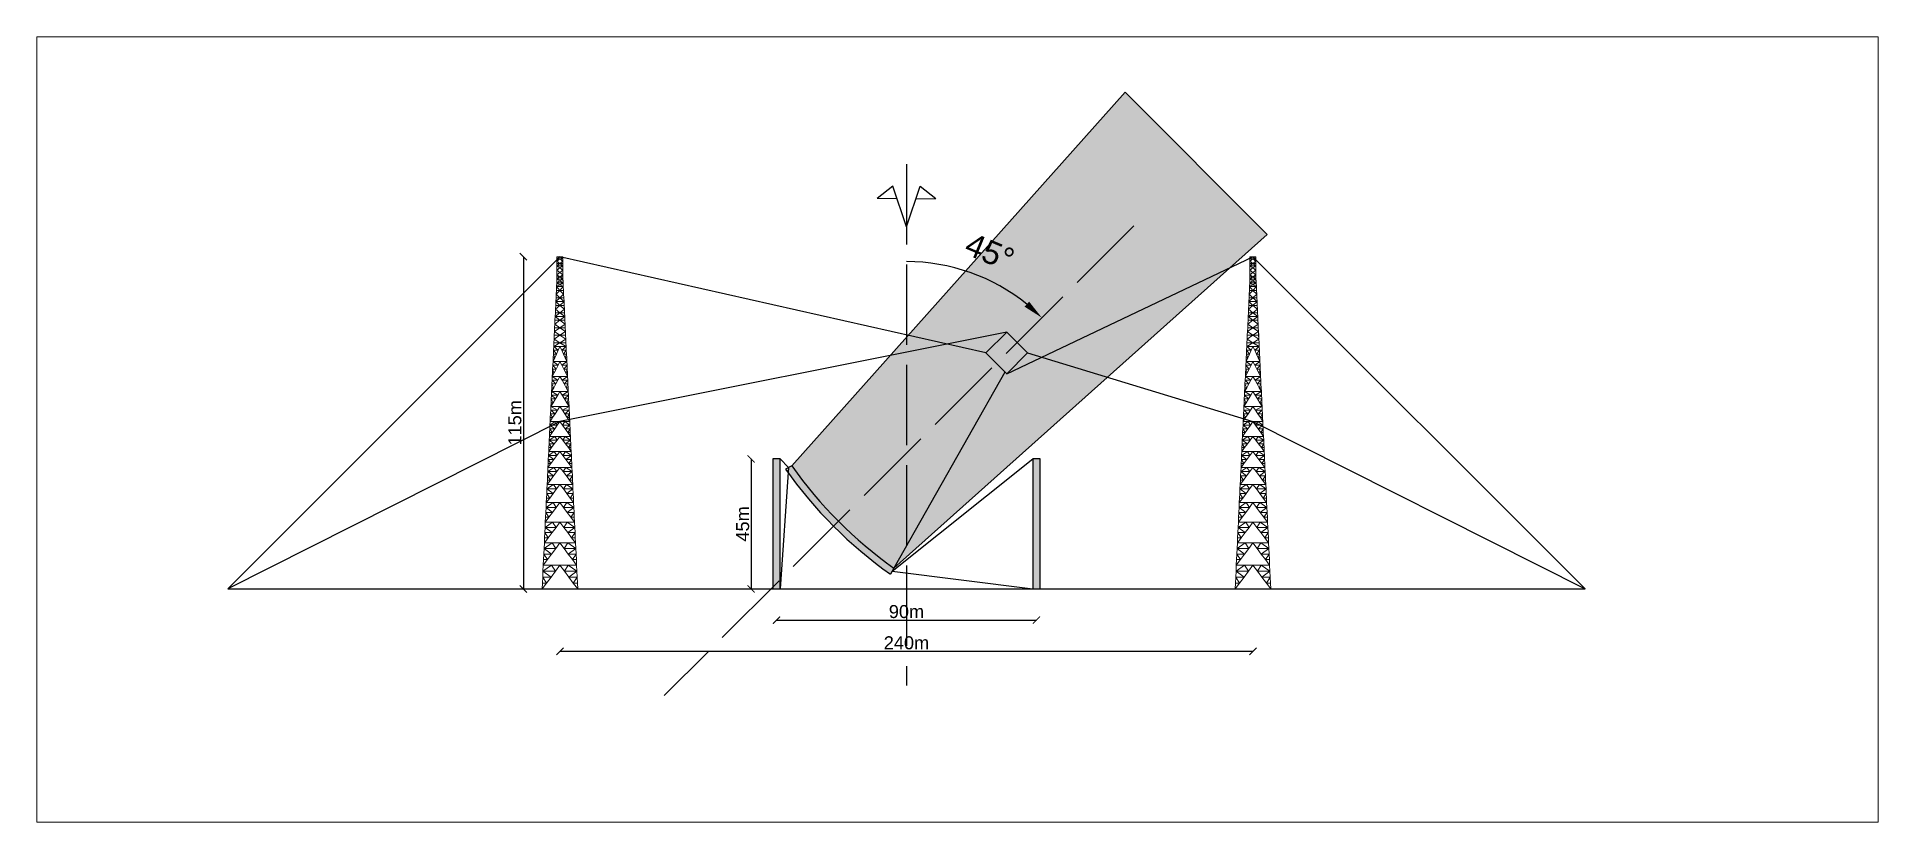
# Paper-space layout 'Layout1' of a CAD drawing. Header units: millimetres. Extents: x -20 to 399, y 45 to 223.
# The model-space entities are those that its viewports show. They can reach past a viewport. Long polylines and large blocks are cut down to what shows.
import ezdxf

# ---------------------------------------------------------------- set-up
doc = ezdxf.new("R2010")
doc.units = ezdxf.units.MM
doc.linetypes.add('ACAD_ISO02W100', pattern=[15, 12, -3])
for name, color, linetype in [('Columns', 253, 'Continuous'), ('Diakek', 250, 'Continuous'), ('Dimensions', 7, 'Continuous'), ('Dish', 20, 'Continuous'), ('Ropes', 3, 'Continuous')]:
    doc.layers.add(name, color=color, linetype=linetype)
for name, color, linetype, transparency in [('Effective Aperture Area', 2, 'Continuous', 0.75), ('Effective Aperture2', 2, 'Continuous', 0.9), ('Image Sensor', 5, 'Continuous', 0.6)]:
    doc.layers.add(name, color=color, linetype=linetype, transparency=transparency)
doc.layers.add('Towers', color=1, linetype='Continuous', lineweight=0)
doc.styles.get("Standard").update_dxf_attribs({"font": 'arial.ttf'})
doc.dimstyles.new('ISO-25', dxfattribs={"dimtxt": 2.5, "dimasz": 2.5, "dimexe": 1.25, "dimexo": 0.625, "dimtad": 1, "dimtxsty": 'Standard', "dimcen": 2.5, "dimadec": 0, "dimazin": 0, "dimtfac": 1, "dimtmove": 0, "dimatfit": 3, "dimfxl": 1, "dimarcsym": 0})

psp = doc.layouts.get("Layout1")

msp = doc.modelspace()

# ---------------------------------------------------------------- blocks, each defined once
blk = doc.blocks.new('*D26')
at = {"layer": 'Defpoints', "color": 0, "transparency": 16777216}
for p in [(3247.83, 760.55), (3326.57, 739.21), (3280.99, 717.9), (3163.96, 576.59), (3247.83, 580.02)]:
    blk.add_point(p, dxfattribs=at)
at = {"layer": 'Diakek', "color": 0, "lineweight": -2, "transparency": 16777216}
blk.add_arc((3247.83, 660.46), 66.32, 51.05041, 90, dxfattribs=at)
at = {"layer": 'Diakek', "color": 0, "transparency": 16777216}
blk.add_solid([(3290.3, 712.91), (3288.74, 711.17), (3294.72, 707.36)], dxfattribs=at)
at = {"layer": 'Diakek', "color": 0, "transparency": 16777216, "insert": (3276.68, 730.11), "char_height": 8, "attachment_point": 5, "rotation": 337.5}
blk.add_mtext('45°', dxfattribs=at)
blk = doc.blocks.new('_None')
blk = doc.blocks.new('_ArchTick')
at = {"color": 0, "linetype": 'ByBlock', "const_width": 0.15}
blk.add_lwpolyline([(-0.5, -0.5), (0.5, 0.5)], dxfattribs=at)
blk = doc.blocks.new('*D28')
at = {"layer": 'Defpoints', "color": 0, "transparency": 16777216}
for p in [(3127.83, 613.47), (3367.83, 613.47), (3367.83, 591.88)]:
    blk.add_point(p, dxfattribs=at)
at = {"layer": 'Dimensions', "color": 0, "lineweight": -2, "transparency": 16777216}
blk.add_line((3127.83, 591.88), (3367.83, 591.88), dxfattribs=at)
at = {"layer": 'Dimensions', "color": 0, "lineweight": -2, "transparency": 16777216, "xscale": 2.5, "yscale": 2.5, "zscale": 2.5, "rotation": 180}
blk.add_blockref('_ArchTick', (3127.83, 591.88), dxfattribs=at)
at = {"layer": 'Dimensions', "color": 0, "lineweight": -2, "transparency": 16777216, "xscale": 2.5, "yscale": 2.5, "zscale": 2.5}
blk.add_blockref('_ArchTick', (3367.83, 591.88), dxfattribs=at)
at = {"layer": 'Dimensions', "color": 0, "transparency": 16777216, "insert": (3247.83, 594.8), "char_height": 4.5, "attachment_point": 5}
blk.add_mtext('240m', dxfattribs=at)
blk = doc.blocks.new('*D29')
at = {"layer": 'Defpoints', "color": 0, "transparency": 16777216}
for p in [(3202.83, 613.47), (3292.83, 613.47), (3292.83, 602.68)]:
    blk.add_point(p, dxfattribs=at)
at = {"layer": 'Dimensions', "color": 0, "lineweight": -2, "transparency": 16777216}
blk.add_line((3202.83, 602.68), (3292.83, 602.68), dxfattribs=at)
at = {"layer": 'Dimensions', "color": 0, "lineweight": -2, "transparency": 16777216, "xscale": 2.5, "yscale": 2.5, "zscale": 2.5, "rotation": 180}
blk.add_blockref('_ArchTick', (3202.83, 602.68), dxfattribs=at)
at = {"layer": 'Dimensions', "color": 0, "lineweight": -2, "transparency": 16777216, "xscale": 2.5, "yscale": 2.5, "zscale": 2.5}
blk.add_blockref('_ArchTick', (3292.83, 602.68), dxfattribs=at)
at = {"layer": 'Dimensions', "color": 0, "transparency": 16777216, "insert": (3247.83, 605.61), "char_height": 4.5, "attachment_point": 5}
blk.add_mtext('90m', dxfattribs=at)
blk = doc.blocks.new('*D45')
at = {"layer": 'Defpoints', "color": 0, "transparency": 16777216}
for p in [(3127.83, 728.47), (3115.16, 613.47), (3127.83, 613.47)]:
    blk.add_point(p, dxfattribs=at)
at = {"layer": 'Dimensions', "color": 0, "lineweight": -2, "transparency": 16777216}
blk.add_line((3115.16, 728.47), (3115.16, 613.47), dxfattribs=at)
at = {"layer": 'Dimensions', "color": 0, "lineweight": -2, "transparency": 16777216, "xscale": 2.5, "yscale": 2.5, "zscale": 2.5}
for p, rotation in [((3115.16, 728.47), 90), ((3115.16, 613.47), 270)]:
    blk.add_blockref('_ArchTick', p, dxfattribs=dict(at, rotation=rotation))
at = {"layer": 'Dimensions', "color": 0, "transparency": 16777216, "insert": (3112.24, 670.97), "char_height": 4.5, "attachment_point": 5, "rotation": 90}
blk.add_mtext('115m', dxfattribs=at)
blk = doc.blocks.new('*D46')
at = {"layer": 'Defpoints', "color": 0, "transparency": 16777216}
for p in [(3202.83, 658.47), (3194.02, 613.47), (3202.83, 613.47)]:
    blk.add_point(p, dxfattribs=at)
at = {"layer": 'Dimensions', "color": 0, "lineweight": -2, "transparency": 16777216}
blk.add_line((3194.02, 658.47), (3194.02, 613.47), dxfattribs=at)
at = {"layer": 'Dimensions', "color": 0, "lineweight": -2, "transparency": 16777216, "xscale": 2.5, "yscale": 2.5, "zscale": 2.5}
for p, rotation in [((3194.02, 658.47), 90), ((3194.02, 613.47), 270)]:
    blk.add_blockref('_ArchTick', p, dxfattribs=dict(at, rotation=rotation))
at = {"layer": 'Dimensions', "color": 0, "transparency": 16777216, "insert": (3191.11, 635.97), "char_height": 4.5, "attachment_point": 5, "rotation": 90}
blk.add_mtext('45m', dxfattribs=at)
blk = doc.blocks.new('*D60')
at = {"color": 0, "lineweight": -2, "transparency": 16777216}
blk.add_line((2829.27, -144.56), (2959.27, -144.56), dxfattribs=at)
at = {"layer": 'Defpoints', "color": 0, "transparency": 16777216}
for p in [(5528.48, 3774.08), (5768.48, 3774.08), (5768.48, 3752.48), (2829.27, -118.35), (2959.27, -118.35), (2959.27, -144.56)]:
    blk.add_point(p, dxfattribs=at)
at = {"layer": 'Dimensions', "color": 0, "lineweight": -2, "transparency": 16777216}
blk.add_line((5528.48, 3752.48), (5768.48, 3752.48), dxfattribs=at)
at = {"color": 0, "lineweight": -2, "transparency": 16777216, "xscale": 15, "yscale": 15, "zscale": 15, "rotation": 180}
blk.add_blockref('_ArchTick', (2829.27, -144.56), dxfattribs=at)
at = {"color": 0, "lineweight": -2, "transparency": 16777216, "xscale": 15, "yscale": 15, "zscale": 15}
blk.add_blockref('_ArchTick', (2959.27, -144.56), dxfattribs=at)
at = {"layer": 'Dimensions', "color": 0, "lineweight": -2, "transparency": 16777216, "xscale": 2.5, "yscale": 2.5, "zscale": 2.5, "rotation": 180}
blk.add_blockref('_ArchTick', (5528.48, 3752.48), dxfattribs=at)
at = {"layer": 'Dimensions', "color": 0, "lineweight": -2, "transparency": 16777216, "xscale": 2.5, "yscale": 2.5, "zscale": 2.5}
blk.add_blockref('_ArchTick', (5768.48, 3752.48), dxfattribs=at)
at = {"color": 0, "transparency": 16777216, "insert": (2894.27, -136.27), "char_height": 15, "attachment_point": 5}
blk.add_mtext('130', dxfattribs=at)
at = {"layer": 'Dimensions', "color": 0, "transparency": 16777216, "insert": (5648.48, 3755.4), "char_height": 4.5, "attachment_point": 5}
blk.add_mtext('240m', dxfattribs=at)
blk = doc.blocks.new('*D58')
at = {"color": 0, "lineweight": -2, "transparency": 16777216}
blk.add_line((2393.63, -144.56), (2483.63, -144.56), dxfattribs=at)
at = {"layer": 'Defpoints', "color": 0, "transparency": 16777216}
for p in [(5603.48, 3819.08), (5583.4, 3774.08), (5603.48, 3774.08), (2393.63, -80.98), (2483.63, -80.98), (2483.63, -144.56)]:
    blk.add_point(p, dxfattribs=at)
at = {"layer": 'Dimensions', "color": 0, "lineweight": -2, "transparency": 16777216}
blk.add_line((5583.4, 3819.08), (5583.4, 3774.08), dxfattribs=at)
at = {"color": 0, "lineweight": -2, "transparency": 16777216, "xscale": 15, "yscale": 15, "zscale": 15, "rotation": 180}
blk.add_blockref('_ArchTick', (2393.63, -144.56), dxfattribs=at)
at = {"color": 0, "lineweight": -2, "transparency": 16777216, "xscale": 15, "yscale": 15, "zscale": 15}
blk.add_blockref('_ArchTick', (2483.63, -144.56), dxfattribs=at)
at = {"layer": 'Dimensions', "color": 0, "lineweight": -2, "transparency": 16777216, "xscale": 2.5, "yscale": 2.5, "zscale": 2.5}
for p, rotation in [((5583.4, 3819.08), 90), ((5583.4, 3774.08), 270)]:
    blk.add_blockref('_ArchTick', p, dxfattribs=dict(at, rotation=rotation))
at = {"color": 0, "transparency": 16777216, "insert": (2438.63, -136.28), "char_height": 15, "attachment_point": 5}
blk.add_mtext('90', dxfattribs=at)
at = {"layer": 'Dimensions', "color": 0, "transparency": 16777216, "insert": (5580.48, 3796.58), "char_height": 4.5, "attachment_point": 5, "rotation": 90}
blk.add_mtext('45m', dxfattribs=at)
blk = doc.blocks.new('*D62')
at = {"color": 0, "lineweight": -2, "transparency": 16777216}
blk.add_line((2577.8, -35.98), (2577.8, -85.98), dxfattribs=at)
at = {"layer": 'Defpoints', "color": 0, "transparency": 16777216}
for p in [(5529.81, 3893.74), (5528.48, 3889.08), (5643.38, 3856.38), (2597.99, -35.98), (2577.8, -85.98), (2597.99, -85.98)]:
    blk.add_point(p, dxfattribs=at)
at = {"layer": 'Dimensions', "color": 0, "lineweight": -2, "transparency": 16777216}
blk.add_line((5644.71, 3861.04), (5529.81, 3893.74), dxfattribs=at)
at = {"color": 0, "lineweight": -2, "transparency": 16777216, "xscale": 15, "yscale": 15, "zscale": 15}
for p, rotation in [((2577.8, -35.98), 90), ((2577.8, -85.98), 270)]:
    blk.add_blockref('_ArchTick', p, dxfattribs=dict(at, rotation=rotation))
at = {"layer": 'Dimensions', "color": 0, "lineweight": -2, "transparency": 16777216, "xscale": 2.5, "yscale": 2.5, "zscale": 2.5}
for p, rotation in [((5529.81, 3893.74), 164.113896019455), ((5644.71, 3861.04), 344.113896019455)]:
    blk.add_blockref('_ArchTick', p, dxfattribs=dict(at, rotation=rotation))
at = {"color": 0, "transparency": 16777216, "insert": (2569.51, -60.98), "char_height": 15, "attachment_point": 5, "rotation": 90}
blk.add_mtext('50', dxfattribs=at)
at = {"layer": 'Dimensions', "color": 0, "transparency": 16777216, "insert": (5588.06, 3880.2), "char_height": 4.5, "attachment_point": 5, "rotation": 344.1139}
blk.add_mtext('119.5m', dxfattribs=at)
blk = doc.blocks.new('*D63')
at = {"color": 0, "lineweight": -2, "transparency": 16777216}
blk.add_line((2809.51, -31.44), (2809.51, -86.44), dxfattribs=at)
at = {"layer": 'Defpoints', "color": 0, "transparency": 16777216}
for p in [(5643.38, 3866.58), (5527.74, 3834.54), (5528.48, 3832.07), (2829.27, -31.44), (2809.51, -86.44), (2829.27, -86.44)]:
    blk.add_point(p, dxfattribs=at)
at = {"layer": 'Dimensions', "color": 0, "lineweight": -2, "transparency": 16777216}
blk.add_line((5642.64, 3869.05), (5527.74, 3834.54), dxfattribs=at)
at = {"color": 0, "lineweight": -2, "transparency": 16777216, "xscale": 15, "yscale": 15, "zscale": 15}
for p, rotation in [((2809.51, -31.44), 90), ((2809.51, -86.44), 270)]:
    blk.add_blockref('_ArchTick', p, dxfattribs=dict(at, rotation=rotation))
at = {"layer": 'Dimensions', "color": 0, "lineweight": -2, "transparency": 16777216, "xscale": 2.5, "yscale": 2.5, "zscale": 2.5}
for p, rotation in [((5642.64, 3869.05), 16.71614301521846), ((5527.74, 3834.54), 196.7161430152185)]:
    blk.add_blockref('_ArchTick', p, dxfattribs=dict(at, rotation=rotation))
at = {"color": 0, "transparency": 16777216, "insert": (2801.26, -58.94), "char_height": 15, "attachment_point": 5, "rotation": 90}
blk.add_mtext('55', dxfattribs=at)
at = {"layer": 'Dimensions', "color": 0, "transparency": 16777216, "insert": (5584.35, 3854.59), "char_height": 4.5, "attachment_point": 5, "rotation": 16.71614}
blk.add_mtext('120m', dxfattribs=at)
blk = doc.blocks.new('*D59')
at = {"color": 0, "lineweight": -2, "transparency": 16777216}
blk.add_line((2597.99, -144.56), (2697.99, -144.56), dxfattribs=at)
at = {"layer": 'Defpoints', "color": 0, "transparency": 16777216}
for p in [(5623.48, 3781.18), (5673.48, 3781.18), (5673.48, 3764.27), (2597.99, -85.98), (2697.99, -85.98), (2697.99, -144.56)]:
    blk.add_point(p, dxfattribs=at)
at = {"layer": 'Dimensions', "color": 0, "lineweight": -2, "transparency": 16777216}
blk.add_line((5623.48, 3764.27), (5673.48, 3764.27), dxfattribs=at)
at = {"color": 0, "lineweight": -2, "transparency": 16777216, "xscale": 15, "yscale": 15, "zscale": 15, "rotation": 180}
blk.add_blockref('_ArchTick', (2597.99, -144.56), dxfattribs=at)
at = {"color": 0, "lineweight": -2, "transparency": 16777216, "xscale": 15, "yscale": 15, "zscale": 15}
blk.add_blockref('_ArchTick', (2697.99, -144.56), dxfattribs=at)
at = {"layer": 'Dimensions', "color": 0, "lineweight": -2, "transparency": 16777216, "xscale": 2.5, "yscale": 2.5, "zscale": 2.5, "rotation": 180}
blk.add_blockref('_ArchTick', (5623.48, 3764.27), dxfattribs=at)
at = {"layer": 'Dimensions', "color": 0, "lineweight": -2, "transparency": 16777216, "xscale": 2.5, "yscale": 2.5, "zscale": 2.5}
blk.add_blockref('_ArchTick', (5673.48, 3764.27), dxfattribs=at)
at = {"color": 0, "transparency": 16777216, "insert": (2647.99, -136.28), "char_height": 15, "attachment_point": 5}
blk.add_mtext('100', dxfattribs=at)
at = {"layer": 'Dimensions', "color": 0, "transparency": 16777216, "insert": (5648.48, 3767.19), "char_height": 4.5, "attachment_point": 5}
blk.add_mtext('50m', dxfattribs=at)
blk = doc.blocks.new('*D64')
at = {"color": 0, "lineweight": -2, "transparency": 16777216}
blk.add_line((3421.63, -144.56), (3511.63, -144.56), dxfattribs=at)
at = {"layer": 'Defpoints', "color": 0, "transparency": 16777216}
for p in [(5527.31, 3834.39), (5528.48, 3832.07), (5413.48, 3774.08), (3421.63, -80.98), (3511.63, -80.98), (3511.63, -144.56)]:
    blk.add_point(p, dxfattribs=at)
at = {"layer": 'Dimensions', "color": 0, "lineweight": -2, "transparency": 16777216}
blk.add_line((5412.31, 3776.4), (5527.31, 3834.39), dxfattribs=at)
at = {"color": 0, "lineweight": -2, "transparency": 16777216, "xscale": 5, "yscale": 5, "zscale": 5, "rotation": 180}
blk.add_blockref('_ArchTick', (3421.63, -144.56), dxfattribs=at)
at = {"color": 0, "lineweight": -2, "transparency": 16777216, "xscale": 5, "yscale": 5, "zscale": 5}
blk.add_blockref('_ArchTick', (3511.63, -144.56), dxfattribs=at)
at = {"layer": 'Dimensions', "color": 0, "lineweight": -2, "transparency": 16777216, "xscale": 2.5, "yscale": 2.5, "zscale": 2.5}
for p, rotation in [((5527.31, 3834.39), 26.76123677480433), ((5412.31, 3776.4), 206.7612367748043)]:
    blk.add_blockref('_ArchTick', p, dxfattribs=dict(at, rotation=rotation))
at = {"color": 0, "transparency": 16777216, "insert": (3466.63, -136.28), "char_height": 15, "attachment_point": 5}
blk.add_mtext('90', dxfattribs=at)
at = {"layer": 'Dimensions', "color": 0, "transparency": 16777216, "insert": (5468.49, 3808), "char_height": 4.5, "attachment_point": 5, "rotation": 26.76124}
blk.add_mtext('128.8m', dxfattribs=at)
blk = doc.blocks.new('*D65')
at = {"color": 0, "lineweight": -2, "transparency": 16777216}
blk.add_line((3401.55, -35.98), (3401.55, -80.98), dxfattribs=at)
at = {"layer": 'Defpoints', "color": 0, "transparency": 16777216}
for p in [(5524.26, 3893.29), (5528.48, 3889.08), (5413.48, 3774.08), (3421.63, -35.98), (3401.55, -80.98), (3421.63, -80.98)]:
    blk.add_point(p, dxfattribs=at)
at = {"layer": 'Dimensions', "color": 0, "lineweight": -2, "transparency": 16777216}
blk.add_line((5409.26, 3778.29), (5524.26, 3893.29), dxfattribs=at)
at = {"color": 0, "lineweight": -2, "transparency": 16777216, "xscale": 5, "yscale": 5, "zscale": 5}
for p, rotation in [((3401.55, -35.98), 90), ((3401.55, -80.98), 270)]:
    blk.add_blockref('_ArchTick', p, dxfattribs=dict(at, rotation=rotation))
at = {"layer": 'Dimensions', "color": 0, "lineweight": -2, "transparency": 16777216, "xscale": 2.5, "yscale": 2.5, "zscale": 2.5}
for p, rotation in [((5524.26, 3893.29), 44.99999999999592), ((5409.26, 3778.29), 224.9999999999959)]:
    blk.add_blockref('_ArchTick', p, dxfattribs=dict(at, rotation=rotation))
at = {"color": 0, "transparency": 16777216, "insert": (3393.29, -58.48), "char_height": 15, "attachment_point": 5, "rotation": 90}
blk.add_mtext('45', dxfattribs=at)
at = {"layer": 'Dimensions', "color": 0, "transparency": 16777216, "insert": (5464.7, 3837.86), "char_height": 4.5, "attachment_point": 5, "rotation": 45}
blk.add_mtext('162.6m', dxfattribs=at)
blk = doc.blocks.new('*D66')
at = {"color": 0, "lineweight": -2, "transparency": 16777216}
blk.add_line((3325.22, 34.02), (3325.22, -80.98), dxfattribs=at)
at = {"layer": 'Defpoints', "color": 0, "transparency": 16777216}
for p in [(5653.58, 3874.37), (5643.38, 3866.58), (5653.58, 3866.58), (3346.63, 34.02), (3325.22, -80.98), (3346.63, -80.98)]:
    blk.add_point(p, dxfattribs=at)
at = {"layer": 'Dimensions', "color": 0, "lineweight": -2, "transparency": 16777216}
for p, q in [((5643.38, 3874.37), (5653.58, 3874.37)), ((5653.58, 3874.37), (5673.71, 3874.37))]:
    blk.add_line(p, q, dxfattribs=at)
at = {"color": 0, "lineweight": -2, "transparency": 16777216, "xscale": 5, "yscale": 5, "zscale": 5}
for p, rotation in [((3325.22, 34.02), 90), ((3325.22, -80.98), 270)]:
    blk.add_blockref('_ArchTick', p, dxfattribs=dict(at, rotation=rotation))
at = {"layer": 'Dimensions', "color": 0, "lineweight": -2, "transparency": 16777216, "xscale": 2.5, "yscale": 2.5, "zscale": 2.5, "rotation": 180}
blk.add_blockref('_ArchTick', (5643.38, 3874.37), dxfattribs=at)
at = {"layer": 'Dimensions', "color": 0, "lineweight": -2, "transparency": 16777216, "xscale": 2.5, "yscale": 2.5, "zscale": 2.5}
blk.add_blockref('_ArchTick', (5653.58, 3874.37), dxfattribs=at)
at = {"color": 0, "transparency": 16777216, "insert": (3316.94, -23.48), "char_height": 15, "attachment_point": 5, "rotation": 90}
blk.add_mtext('115', dxfattribs=at)
at = {"layer": 'Dimensions', "color": 0, "transparency": 16777216, "insert": (5664.89, 3877.29), "char_height": 4.5, "attachment_point": 5}
blk.add_mtext('10.2m', dxfattribs=at)
blk = doc.blocks.new('*D61')
at = {"color": 0, "lineweight": -2, "transparency": 16777216}
blk.add_line((2373.55, -35.98), (2373.55, -80.98), dxfattribs=at)
at = {"layer": 'Defpoints', "color": 0, "transparency": 16777216}
for p in [(5648.48, 3856.38), (5645.29, 3779.08), (5648.48, 3779.08), (2393.63, -35.98), (2373.55, -80.98), (2393.63, -80.98)]:
    blk.add_point(p, dxfattribs=at)
at = {"layer": 'Dimensions', "color": 0, "lineweight": -2, "transparency": 16777216}
blk.add_line((5645.29, 3856.38), (5645.29, 3779.08), dxfattribs=at)
at = {"color": 0, "lineweight": -2, "transparency": 16777216, "xscale": 15, "yscale": 15, "zscale": 15}
for p, rotation in [((2373.55, -35.98), 90), ((2373.55, -80.98), 270)]:
    blk.add_blockref('_ArchTick', p, dxfattribs=dict(at, rotation=rotation))
at = {"layer": 'Dimensions', "color": 0, "lineweight": -2, "transparency": 16777216, "xscale": 2.5, "yscale": 2.5, "zscale": 2.5}
for p, rotation in [((5645.29, 3856.38), 90), ((5645.29, 3779.08), 270)]:
    blk.add_blockref('_ArchTick', p, dxfattribs=dict(at, rotation=rotation))
at = {"color": 0, "transparency": 16777216, "insert": (2365.29, -58.48), "char_height": 15, "attachment_point": 5, "rotation": 90}
blk.add_mtext('45', dxfattribs=at)
at = {"layer": 'Dimensions', "color": 0, "transparency": 16777216, "insert": (5642.36, 3817.91), "char_height": 4.5, "attachment_point": 5, "rotation": 90}
blk.add_mtext('77.3m', dxfattribs=at)

# ---------------------------------------------------------------- dimensions: what is measured, and where the dimension line sits
at = {"layer": 'Diakek'}
dim = msp.add_angular_dim_2l(base=(3280.985, 717.896), line1=((3326.569, 739.206), (3163.957, 576.593)), line2=((3247.826, 760.549), (3247.826, 580.019)), dimstyle='ISO-25', override={"dimtxt": 8, "dimasz": 7, "dimgap": 5, "dimblk2": 'None', "dimsah": 1}, dxfattribs=at)
dim.commit()
dim.dimension.update_dxf_attribs({"geometry": '*D26', "text_midpoint": (3276.675, 730.111)})
at = {"layer": 'Dimensions'}
for p1, p2, distance, override, picture, middle in [((5643.378, 3856.377), (5528.478, 3889.077), -4.85, {"dimtxt": 4.5, "dimexe": 2, "dimexo": 3, "dimdec": 1, "dimdsep": 46, "dimpost": 'm', "dimblk1": 'ArchTick', "dimblk2": 'ArchTick', "dimsah": 1, "dimse1": 1, "dimse2": 1}, '*D62', (5588.056, 3880.203)), ((5413.478, 3774.077), (5528.478, 3889.077), 5.962, {"dimtxt": 4.5, "dimexe": 2, "dimexo": 3, "dimdec": 1, "dimdsep": 46, "dimpost": 'm', "dimblk1": 'ArchTick', "dimblk2": 'ArchTick', "dimsah": 1, "dimse1": 1, "dimse2": 1}, '*D65', (5464.696, 3837.859)), ((5643.378, 3866.577), (5653.578, 3866.577), 7.793, {"dimtxt": 4.5, "dimexe": 2, "dimexo": 3, "dimdec": 1, "dimdsep": 46, "dimpost": 'm', "dimblk1": 'ArchTick', "dimblk2": 'ArchTick', "dimsah": 1, "dimse1": 1, "dimse2": 1}, '*D66', (5664.894, 3877.293)), ((5643.378, 3866.577), (5528.478, 3832.07), -2.581, {"dimtxt": 4.5, "dimexe": 2, "dimexo": 3, "dimdec": 1, "dimpost": 'm', "dimblk1": 'ArchTick', "dimblk2": 'ArchTick', "dimsah": 1, "dimse1": 1, "dimse2": 1}, '*D63', (5584.345, 3854.594)), ((5413.478, 3774.077), (5528.478, 3832.07), 2.599, {"dimtxt": 4.5, "dimexe": 2, "dimexo": 3, "dimdec": 1, "dimdsep": 46, "dimpost": 'm', "dimblk1": 'ArchTick', "dimblk2": 'ArchTick', "dimsah": 1, "dimse1": 1, "dimse2": 1}, '*D64', (5468.492, 3808.004))]:
    dim = msp.add_aligned_dim(p1=p1, p2=p2, distance=distance, dimstyle='ISO-25', override=override, dxfattribs=at)
    dim.commit()
    dim.dimension.update_dxf_attribs({"geometry": picture, "text_midpoint": middle})
for base, p1, p2, picture, middle in [((5645.288, 3779.077), (5648.478, 3856.377), (5648.478, 3779.077), '*D61', (5645.288, 3817.906)), ((3115.163, 613.47), (3127.826, 728.47), (3127.826, 613.47), '*D45', (3115.163, 670.97)), ((3194.024, 613.47), (3202.826, 658.47), (3202.826, 613.47), '*D46', (3194.024, 635.97))]:
    dim = msp.add_linear_dim(base=base, p1=p1, p2=p2, angle=90, dimstyle='ISO-25', override={"dimtxt": 4.5, "dimexe": 2, "dimexo": 3, "dimdec": 1, "dimdsep": 46, "dimpost": 'm', "dimblk1": 'ArchTick', "dimblk2": 'ArchTick', "dimsah": 1, "dimse1": 1, "dimse2": 1}, dxfattribs=at)
    dim.commit()
    dim.dimension.update_dxf_attribs({"geometry": picture, "text_midpoint": middle, "dimtype": 160})
dim = msp.add_linear_dim(base=(5583.397, 3774.077), p1=(5603.478, 3819.077), p2=(5603.478, 3774.077), angle=90, dimstyle='ISO-25', override={"dimtxt": 4.5, "dimexe": 2, "dimexo": 3, "dimdec": 1, "dimpost": 'm', "dimblk1": 'ArchTick', "dimblk2": 'ArchTick', "dimsah": 1, "dimse1": 1, "dimse2": 1}, dxfattribs=at)
dim.commit()
dim.dimension.update_dxf_attribs({"geometry": '*D58', "text_midpoint": (5580.484, 3796.577)})
for base, p1, p2, picture, middle in [((5673.478, 3764.268), (5623.478, 3781.175), (5673.478, 3781.175), '*D59', (5648.478, 3767.191)), ((5768.478, 3752.482), (5528.478, 3774.077), (5768.478, 3774.077), '*D60', (5648.478, 3755.404)), ((3367.826, 591.875), (3127.826, 613.47), (3367.826, 613.47), '*D28', (3247.826, 594.798)), ((3292.826, 602.685), (3202.826, 613.47), (3292.826, 613.47), '*D29', (3247.826, 605.607))]:
    dim = msp.add_linear_dim(base=base, p1=p1, p2=p2, dimstyle='ISO-25', override={"dimtxt": 4.5, "dimexe": 2, "dimexo": 3, "dimdec": 1, "dimdsep": 46, "dimpost": 'm', "dimblk1": 'ArchTick', "dimblk2": 'ArchTick', "dimsah": 1, "dimse1": 1, "dimse2": 1}, dxfattribs=at)
    dim.commit()
    dim.dimension.update_dxf_attribs({"geometry": picture, "text_midpoint": middle})

# ---------------------------------------------------------------- hatches: boundary and pattern name
at = {"layer": 'Columns'}
h = msp.add_hatch(color=256, dxfattribs=at)
h.dxf.hatch_style = 1
h.paths.add_polyline_path([(3201.576, 613.47), (3204.076, 613.47), (3204.076, 658.47), (3201.576, 658.47)])
h = msp.add_hatch(color=256, dxfattribs=at)
h.dxf.hatch_style = 1
h.paths.add_polyline_path([(3294.076, 658.47), (3291.576, 658.47), (3291.576, 613.47), (3294.076, 613.47)])
at = {"layer": 'Dish'}
h = msp.add_hatch(color=256, dxfattribs=at)
h.dxf.hatch_style = 1
h.paths.add_polyline_path([(3207.007, 655.47), (3205.943, 654.877, 0.0025939), (3206.875, 653.58)])
h.paths.add_polyline_path([(3208.072, 656.064), (3207.007, 655.47), (3206.875, 653.58, 0.0813086), (3242.241, 618.579), (3243.427, 620.708, -0.0839202)])
at = {"layer": 'Effective Aperture Area'}
h = msp.add_hatch(color=256, dxfattribs=at)
h.dxf.hatch_style = 1
h.paths.add_polyline_path([(3208.072, 656.064, 0.0377136), (3222.513, 638.685), (3234.342, 646.979), (3226.049, 635.149, 0.0377124), (3243.427, 620.708), (3281.93, 688.556), (3275.92, 694.567)])
at = {"layer": 'Effective Aperture2'}
h = msp.add_hatch(color=256, dxfattribs=at)
h.dxf.hatch_style = 1
h.paths.add_polyline_path([(3281.93, 688.556), (3275.319, 695.168), (3261.76, 698.229), (3242.221, 694.325), (3208.072, 656.064, 0.0839202), (3243.427, 620.708)])
h.paths.add_polyline_path([(3282.531, 702.38), (3261.76, 698.229), (3275.319, 695.168)], flags=17)
h.paths.add_polyline_path([(3248.399, 701.246), (3242.221, 694.325), (3261.76, 698.229)])
h.paths.add_polyline_path([(3359.999, 724.753), (3372.776, 736.157), (3323.52, 785.412), (3248.399, 701.246), (3261.76, 698.229), (3282.531, 702.38), (3289.744, 695.168), (3294.607, 693.692)])
h.paths.add_polyline_path([(3359.999, 724.753), (3294.607, 693.692), (3317.434, 686.762)])
h.paths.add_polyline_path([(3289.744, 695.168), (3282.531, 687.955), (3294.607, 693.692)])
h.paths.add_polyline_path([(3317.434, 686.762), (3294.607, 693.692), (3282.531, 687.955), (3281.93, 688.556), (3243.427, 620.708)])
at = {"layer": 'Image Sensor'}
h = msp.add_hatch(color=256, dxfattribs=at)
h.dxf.hatch_style = 1
h.paths.add_polyline_path([(3275.319, 695.168), (3282.531, 687.955), (3289.744, 695.168), (3282.531, 702.38)])

# ---------------------------------------------------------------- linework, layer by layer
msp.add_line((3012.826, 613.47), (3482.826, 613.47))
at = {"layer": 'Columns'}
for p, q in [((3204.076, 658.47), (3201.576, 658.47)), ((3201.576, 658.47), (3201.576, 613.47)), ((3204.076, 613.47), (3204.076, 658.47)), ((3294.076, 658.47), (3291.576, 658.47)), ((3291.576, 658.47), (3291.576, 613.47)), ((3294.076, 613.47), (3294.076, 658.47)), ((3201.576, 613.47), (3204.076, 613.47)), ((3291.576, 613.47), (3294.076, 613.47))]:
    msp.add_line(p, q, dxfattribs=at)
at = {"layer": 'Diakek', "linetype": 'ACAD_ISO02W100'}
for p, q in [((3247.826, 760.549), (3247.826, 580.019)), ((3326.569, 739.206), (3163.957, 576.593))]:
    msp.add_line(p, q, dxfattribs=at)
at = {"layer": 'Diakek'}
for p, q in [((3243.134, 752.913), (3237.697, 748.634)), ((3247.826, 738.769), (3243.134, 752.913)), ((3247.826, 738.769), (3252.517, 752.913)), ((3252.517, 752.913), (3257.954, 748.634)), ((3244.614, 748.453), (3237.697, 748.634)), ((3251.038, 748.453), (3257.954, 748.634))]:
    msp.add_line(p, q, dxfattribs=at)
at = {"layer": 'Dish'}
for p, q in [((3208.072, 656.064), (3205.943, 654.877)), ((3243.427, 620.708), (3242.241, 618.579))]:
    msp.add_line(p, q, dxfattribs=at)
for centre, radius in [((3331.463, 744.1), 154), ((3330.332, 742.968), 150)]:
    msp.add_arc(centre, radius, 215.405932, 234.594068, dxfattribs=at)
at = {"layer": 'Effective Aperture Area'}
for p, q in [((3208.072, 656.064), (3323.52, 785.412)), ((3323.52, 785.412), (3372.776, 736.157)), ((3243.427, 620.708), (3372.776, 736.157)), ((3281.93, 688.556), (3243.427, 620.708))]:
    msp.add_line(p, q, dxfattribs=at)
at = {"layer": 'Image Sensor'}
msp.add_lwpolyline([(3282.531, 702.38), (3289.744, 695.168), (3282.531, 687.955), (3275.319, 695.168)], close=True, dxfattribs=at)
at = {"layer": 'Ropes'}
for p, q in [((3127.826, 728.47), (3012.826, 613.47)), ((3275.319, 695.168), (3127.826, 728.47)), ((3282.531, 687.955), (3367.826, 728.47)), ((3367.826, 728.47), (3482.826, 613.47)), ((3282.531, 702.38), (3127.826, 671.464)), ((3289.744, 695.168), (3367.826, 671.464)), ((3127.826, 671.464), (3012.826, 613.47)), ((3367.826, 671.464), (3482.826, 613.47)), ((3207.007, 655.47), (3204.076, 658.47)), ((3242.834, 619.644), (3291.576, 658.47)), ((3207.007, 655.47), (3204.076, 613.47)), ((3242.834, 619.644), (3291.576, 613.47))]:
    msp.add_line(p, q, dxfattribs=at)
at = {"layer": 'Towers'}
for p, q in [((3127.826, 728.47), (3126.789, 727.693)), ((3126.789, 728.47), (3127.826, 728.47)), ((3127.826, 728.47), (3126.789, 727.693)), ((3126.789, 728.47), (3127.826, 728.47)), ((3126.789, 728.47), (3126.789, 727.693)), ((3126.789, 727.693), (3126.789, 728.47)), ((3126.789, 728.47), (3126.789, 727.693)), ((3126.789, 727.693), (3126.789, 728.47)), ((3127.826, 727.693), (3126.789, 726.916)), ((3126.789, 727.693), (3127.826, 727.693)), ((3127.826, 727.693), (3126.789, 726.916)), ((3126.789, 727.693), (3127.826, 727.693)), ((3126.789, 727.693), (3126.789, 726.916)), ((3126.789, 726.916), (3126.789, 727.693)), ((3126.789, 727.693), (3126.789, 726.916)), ((3126.789, 726.916), (3126.789, 727.693)), ((3127.826, 728.47), (3128.862, 727.693)), ((3128.862, 728.47), (3127.826, 728.47)), ((3127.826, 728.47), (3128.862, 727.693)), ((3128.862, 728.47), (3127.826, 728.47)), ((3127.826, 727.693), (3128.862, 726.916)), ((3128.862, 727.693), (3127.826, 727.693)), ((3127.826, 727.693), (3128.862, 726.916)), ((3128.862, 727.693), (3127.826, 727.693)), ((3128.862, 728.47), (3128.862, 727.693)), ((3128.862, 727.693), (3128.862, 728.47)), ((3128.862, 728.47), (3128.862, 727.693)), ((3128.862, 727.693), (3128.862, 728.47)), ((3128.862, 727.693), (3128.862, 726.916)), ((3128.862, 726.916), (3128.862, 727.693)), ((3128.862, 727.693), (3128.862, 726.916)), ((3128.862, 726.916), (3128.862, 727.693)), ((3367.826, 728.47), (3366.789, 727.693)), ((3366.789, 728.47), (3367.826, 728.47)), ((3367.826, 728.47), (3366.789, 727.693)), ((3366.789, 728.47), (3367.826, 728.47)), ((3366.789, 728.47), (3366.789, 727.693)), ((3366.789, 727.693), (3366.789, 728.47)), ((3366.789, 728.47), (3366.789, 727.693)), ((3366.789, 727.693), (3366.789, 728.47)), ((3367.826, 727.693), (3366.789, 726.916)), ((3366.789, 727.693), (3367.826, 727.693)), ((3367.826, 727.693), (3366.789, 726.916)), ((3366.789, 727.693), (3367.826, 727.693)), ((3366.789, 727.693), (3366.789, 726.916)), ((3366.789, 726.916), (3366.789, 727.693)), ((3366.789, 727.693), (3366.789, 726.916)), ((3366.789, 726.916), (3366.789, 727.693)), ((3367.826, 728.47), (3368.862, 727.693)), ((3368.862, 728.47), (3367.826, 728.47)), ((3367.826, 728.47), (3368.862, 727.693)), ((3368.862, 728.47), (3367.826, 728.47)), ((3367.826, 727.693), (3368.862, 726.916)), ((3368.862, 727.693), (3367.826, 727.693)), ((3367.826, 727.693), (3368.862, 726.916)), ((3368.862, 727.693), (3367.826, 727.693)), ((3368.862, 728.47), (3368.862, 727.693)), ((3368.862, 727.693), (3368.862, 728.47)), ((3368.862, 728.47), (3368.862, 727.693)), ((3368.862, 727.693), (3368.862, 728.47)), ((3368.862, 727.693), (3368.862, 726.916)), ((3368.862, 726.916), (3368.862, 727.693)), ((3368.862, 727.693), (3368.862, 726.916)), ((3368.862, 726.916), (3368.862, 727.693)), ((3126.727, 719.401), (3126.789, 720.697)), ((3126.727, 719.401), (3126.789, 720.697)), ((3126.759, 720.069), (3126.789, 720.697)), ((3126.789, 720.697), (3126.759, 720.069)), ((3126.789, 726.916), (3127.826, 726.138)), ((3126.789, 726.916), (3127.826, 726.138)), ((3126.789, 726.916), (3126.789, 726.138)), ((3126.789, 726.138), (3126.789, 726.916)), ((3126.789, 726.916), (3126.789, 726.138)), ((3126.789, 726.138), (3126.789, 726.916)), ((3127.826, 726.138), (3126.789, 726.138)), ((3126.789, 726.138), (3127.826, 726.138)), ((3126.789, 726.138), (3127.826, 726.138)), ((3127.826, 726.138), (3126.789, 725.361)), ((3126.789, 726.138), (3127.826, 726.138)), ((3127.826, 726.138), (3126.789, 725.361)), ((3126.789, 726.138), (3126.789, 725.361)), ((3126.789, 725.361), (3126.789, 726.138)), ((3126.789, 726.138), (3126.789, 725.361)), ((3126.789, 725.361), (3126.789, 726.138)), ((3126.789, 725.361), (3128.862, 725.361)), ((3126.789, 725.361), (3127.826, 724.584)), ((3126.789, 725.361), (3128.862, 725.361)), ((3126.789, 725.361), (3127.826, 724.584)), ((3126.789, 725.361), (3126.789, 724.584)), ((3126.789, 723.806), (3126.789, 725.361)), ((3126.789, 725.361), (3126.789, 724.584)), ((3126.789, 723.806), (3126.789, 725.361)), ((3127.826, 724.584), (3126.789, 723.806)), ((3127.826, 724.584), (3126.789, 723.806)), ((3126.789, 724.584), (3126.789, 723.806)), ((3126.789, 724.584), (3126.789, 723.806)), ((3126.789, 723.806), (3127.826, 723.029)), ((3126.789, 723.806), (3127.826, 723.029)), ((3126.789, 723.806), (3126.789, 723.029)), ((3126.789, 722.252), (3126.789, 723.806)), ((3126.789, 723.806), (3126.789, 723.029)), ((3126.789, 722.252), (3126.789, 723.806)), ((3127.826, 723.029), (3126.789, 722.252)), ((3127.826, 723.029), (3126.789, 722.252)), ((3126.789, 723.029), (3126.789, 722.252)), ((3126.789, 723.029), (3126.789, 722.252)), ((3126.789, 722.252), (3127.826, 721.474)), ((3126.789, 722.252), (3127.826, 721.474)), ((3126.789, 722.252), (3126.789, 721.474)), ((3126.789, 721.474), (3126.789, 722.252)), ((3126.789, 722.252), (3126.789, 721.474)), ((3126.789, 721.474), (3126.789, 722.252)), ((3127.826, 721.474), (3126.789, 721.474)), ((3126.789, 721.474), (3127.826, 721.474)), ((3127.826, 721.474), (3126.789, 720.697)), ((3127.826, 721.474), (3126.789, 721.474)), ((3127.826, 721.474), (3126.789, 720.697)), ((3127.826, 721.474), (3126.789, 721.474)), ((3126.789, 721.474), (3126.789, 720.697)), ((3126.789, 720.697), (3126.789, 721.474)), ((3126.789, 721.474), (3126.789, 720.697)), ((3126.789, 720.697), (3126.789, 721.474)), ((3126.789, 720.697), (3128.862, 720.697)), ((3126.789, 720.697), (3127.827, 720.069)), ((3126.789, 720.697), (3128.862, 720.697)), ((3126.789, 720.697), (3127.827, 720.069)), ((3128.862, 726.916), (3127.826, 726.138)), ((3128.862, 726.916), (3127.826, 726.138)), ((3128.862, 726.138), (3127.826, 726.138)), ((3127.826, 726.138), (3128.862, 726.138)), ((3127.826, 726.138), (3128.862, 726.138)), ((3127.826, 726.138), (3128.862, 725.361)), ((3127.826, 726.138), (3128.862, 726.138)), ((3127.826, 726.138), (3128.862, 725.361)), ((3128.862, 725.361), (3127.826, 724.584)), ((3128.862, 725.361), (3127.826, 724.584)), ((3127.826, 724.584), (3128.862, 723.806)), ((3127.826, 724.584), (3128.862, 723.806)), ((3128.862, 723.806), (3127.826, 723.029)), ((3128.862, 723.806), (3127.826, 723.029)), ((3127.826, 723.029), (3128.862, 722.252)), ((3127.826, 723.029), (3128.862, 722.252)), ((3128.862, 722.252), (3127.826, 721.474)), ((3128.862, 722.252), (3127.826, 721.474)), ((3128.862, 721.474), (3127.826, 721.474)), ((3127.826, 721.474), (3128.862, 721.474)), ((3127.826, 721.474), (3128.862, 720.697)), ((3127.826, 721.474), (3128.862, 721.474)), ((3127.826, 721.474), (3128.862, 720.697)), ((3127.826, 721.474), (3128.862, 721.474)), ((3127.827, 720.069), (3128.862, 720.697)), ((3127.827, 720.069), (3128.862, 720.697)), ((3128.862, 726.916), (3128.862, 726.138)), ((3128.862, 726.138), (3128.862, 726.916)), ((3128.862, 726.916), (3128.862, 726.138)), ((3128.862, 726.138), (3128.862, 726.916)), ((3128.862, 726.138), (3128.862, 725.361)), ((3128.862, 725.361), (3128.862, 726.138)), ((3128.862, 726.138), (3128.862, 725.361)), ((3128.862, 725.361), (3128.862, 726.138)), ((3128.862, 725.361), (3128.862, 724.584)), ((3128.862, 723.806), (3128.862, 725.361)), ((3128.862, 725.361), (3128.862, 724.584)), ((3128.862, 723.806), (3128.862, 725.361)), ((3128.862, 724.584), (3128.862, 723.806)), ((3128.862, 724.584), (3128.862, 723.806)), ((3128.862, 723.806), (3128.862, 723.029)), ((3128.862, 722.252), (3128.862, 723.806)), ((3128.862, 723.806), (3128.862, 723.029)), ((3128.862, 722.252), (3128.862, 723.806)), ((3128.862, 723.029), (3128.862, 722.252)), ((3128.862, 723.029), (3128.862, 722.252)), ((3128.862, 722.252), (3128.862, 721.474)), ((3128.862, 721.474), (3128.862, 722.252)), ((3128.862, 722.252), (3128.862, 721.474)), ((3128.862, 721.474), (3128.862, 722.252)), ((3128.862, 721.474), (3128.862, 720.697)), ((3128.862, 720.697), (3128.862, 721.474)), ((3128.862, 721.474), (3128.862, 720.697)), ((3128.862, 720.697), (3128.862, 721.474)), ((3128.892, 720.069), (3128.862, 720.697)), ((3128.924, 719.401), (3128.862, 720.697)), ((3128.862, 720.697), (3128.892, 720.069)), ((3128.924, 719.401), (3128.862, 720.697)), ((3366.727, 719.401), (3366.789, 720.697)), ((3366.727, 719.401), (3366.789, 720.697)), ((3366.759, 720.069), (3366.789, 720.697)), ((3366.789, 720.697), (3366.759, 720.069)), ((3366.789, 726.916), (3367.826, 726.138)), ((3366.789, 726.916), (3367.826, 726.138)), ((3366.789, 726.916), (3366.789, 726.138)), ((3366.789, 726.138), (3366.789, 726.916)), ((3366.789, 726.916), (3366.789, 726.138)), ((3366.789, 726.138), (3366.789, 726.916)), ((3367.826, 726.138), (3366.789, 726.138)), ((3366.789, 726.138), (3367.826, 726.138)), ((3366.789, 726.138), (3367.826, 726.138)), ((3367.826, 726.138), (3366.789, 725.361)), ((3366.789, 726.138), (3367.826, 726.138)), ((3367.826, 726.138), (3366.789, 725.361)), ((3366.789, 726.138), (3366.789, 725.361)), ((3366.789, 725.361), (3366.789, 726.138)), ((3366.789, 726.138), (3366.789, 725.361)), ((3366.789, 725.361), (3366.789, 726.138)), ((3366.789, 725.361), (3368.862, 725.361)), ((3366.789, 725.361), (3367.826, 724.584)), ((3366.789, 725.361), (3368.862, 725.361)), ((3366.789, 725.361), (3367.826, 724.584)), ((3366.789, 725.361), (3366.789, 724.584)), ((3366.789, 723.806), (3366.789, 725.361)), ((3366.789, 725.361), (3366.789, 724.584)), ((3366.789, 723.806), (3366.789, 725.361)), ((3367.826, 724.584), (3366.789, 723.806)), ((3367.826, 724.584), (3366.789, 723.806)), ((3366.789, 724.584), (3366.789, 723.806)), ((3366.789, 724.584), (3366.789, 723.806)), ((3366.789, 723.806), (3367.826, 723.029)), ((3366.789, 723.806), (3367.826, 723.029)), ((3366.789, 723.806), (3366.789, 723.029)), ((3366.789, 722.252), (3366.789, 723.806)), ((3366.789, 723.806), (3366.789, 723.029)), ((3366.789, 722.252), (3366.789, 723.806)), ((3367.826, 723.029), (3366.789, 722.252)), ((3367.826, 723.029), (3366.789, 722.252)), ((3366.789, 723.029), (3366.789, 722.252)), ((3366.789, 723.029), (3366.789, 722.252)), ((3366.789, 722.252), (3367.826, 721.474)), ((3366.789, 722.252), (3367.826, 721.474)), ((3366.789, 722.252), (3366.789, 721.474)), ((3366.789, 721.474), (3366.789, 722.252)), ((3366.789, 722.252), (3366.789, 721.474)), ((3366.789, 721.474), (3366.789, 722.252)), ((3367.826, 721.474), (3366.789, 721.474)), ((3366.789, 721.474), (3367.826, 721.474)), ((3367.826, 721.474), (3366.789, 720.697)), ((3367.826, 721.474), (3366.789, 721.474)), ((3367.826, 721.474), (3366.789, 720.697)), ((3367.826, 721.474), (3366.789, 721.474)), ((3366.789, 721.474), (3366.789, 720.697)), ((3366.789, 720.697), (3366.789, 721.474)), ((3366.789, 721.474), (3366.789, 720.697)), ((3366.789, 720.697), (3366.789, 721.474)), ((3366.789, 720.697), (3368.862, 720.697)), ((3366.789, 720.697), (3367.827, 720.069)), ((3366.789, 720.697), (3368.862, 720.697)), ((3366.789, 720.697), (3367.827, 720.069)), ((3368.862, 726.916), (3367.826, 726.138)), ((3368.862, 726.916), (3367.826, 726.138)), ((3368.862, 726.138), (3367.826, 726.138)), ((3367.826, 726.138), (3368.862, 726.138)), ((3367.826, 726.138), (3368.862, 726.138)), ((3367.826, 726.138), (3368.862, 725.361)), ((3367.826, 726.138), (3368.862, 726.138)), ((3367.826, 726.138), (3368.862, 725.361)), ((3368.862, 725.361), (3367.826, 724.584)), ((3368.862, 725.361), (3367.826, 724.584)), ((3367.826, 724.584), (3368.862, 723.806)), ((3367.826, 724.584), (3368.862, 723.806)), ((3368.862, 723.806), (3367.826, 723.029)), ((3368.862, 723.806), (3367.826, 723.029)), ((3367.826, 723.029), (3368.862, 722.252)), ((3367.826, 723.029), (3368.862, 722.252)), ((3368.862, 722.252), (3367.826, 721.474)), ((3368.862, 722.252), (3367.826, 721.474)), ((3368.862, 721.474), (3367.826, 721.474)), ((3367.826, 721.474), (3368.862, 721.474)), ((3367.826, 721.474), (3368.862, 720.697)), ((3367.826, 721.474), (3368.862, 721.474)), ((3367.826, 721.474), (3368.862, 720.697)), ((3367.826, 721.474), (3368.862, 721.474)), ((3367.827, 720.069), (3368.862, 720.697)), ((3367.827, 720.069), (3368.862, 720.697)), ((3368.862, 726.916), (3368.862, 726.138)), ((3368.862, 726.138), (3368.862, 726.916)), ((3368.862, 726.916), (3368.862, 726.138)), ((3368.862, 726.138), (3368.862, 726.916)), ((3368.862, 726.138), (3368.862, 725.361)), ((3368.862, 725.361), (3368.862, 726.138)), ((3368.862, 726.138), (3368.862, 725.361)), ((3368.862, 725.361), (3368.862, 726.138)), ((3368.862, 725.361), (3368.862, 724.584)), ((3368.862, 723.806), (3368.862, 725.361)), ((3368.862, 725.361), (3368.862, 724.584)), ((3368.862, 723.806), (3368.862, 725.361)), ((3368.862, 724.584), (3368.862, 723.806)), ((3368.862, 724.584), (3368.862, 723.806)), ((3368.862, 723.806), (3368.862, 723.029)), ((3368.862, 722.252), (3368.862, 723.806)), ((3368.862, 723.806), (3368.862, 723.029)), ((3368.862, 722.252), (3368.862, 723.806)), ((3368.862, 723.029), (3368.862, 722.252)), ((3368.862, 723.029), (3368.862, 722.252)), ((3368.862, 722.252), (3368.862, 721.474)), ((3368.862, 721.474), (3368.862, 722.252)), ((3368.862, 722.252), (3368.862, 721.474)), ((3368.862, 721.474), (3368.862, 722.252)), ((3368.862, 721.474), (3368.862, 720.697)), ((3368.862, 720.697), (3368.862, 721.474)), ((3368.862, 721.474), (3368.862, 720.697)), ((3368.862, 720.697), (3368.862, 721.474)), ((3368.892, 720.069), (3368.862, 720.697)), ((3368.924, 719.401), (3368.862, 720.697)), ((3368.862, 720.697), (3368.892, 720.069)), ((3368.924, 719.401), (3368.862, 720.697)), ((3127.826, 714.219), (3126.417, 712.923)), ((3127.826, 714.219), (3126.417, 712.923)), ((3126.479, 714.219), (3126.417, 712.923)), ((3126.417, 712.923), (3126.479, 714.219)), ((3126.479, 714.219), (3126.417, 712.923)), ((3126.417, 712.923), (3126.479, 714.219)), ((3126.541, 715.514), (3126.479, 714.219)), ((3126.479, 714.219), (3126.541, 715.514)), ((3126.541, 715.514), (3126.479, 714.219)), ((3126.479, 714.219), (3126.541, 715.514)), ((3127.826, 714.219), (3126.479, 714.219)), ((3127.826, 714.219), (3126.479, 714.219)), ((3126.479, 714.219), (3126.479, 714.219)), ((3126.479, 714.219), (3126.479, 714.219)), ((3127.825, 716.813), (3126.541, 715.514)), ((3127.825, 716.813), (3126.541, 715.514)), ((3126.603, 716.813), (3126.541, 715.514)), ((3126.603, 716.813), (3126.541, 715.514)), ((3126.541, 715.514), (3126.603, 716.81)), ((3126.541, 715.514), (3126.603, 716.81)), ((3126.541, 715.514), (3127.826, 714.219)), ((3126.541, 715.514), (3127.826, 714.219)), ((3126.665, 718.106), (3126.603, 716.813)), ((3126.603, 716.81), (3126.665, 718.106)), ((3126.665, 718.106), (3126.603, 716.813)), ((3126.603, 716.81), (3126.665, 718.106)), ((3127.826, 716.813), (3126.603, 716.813)), ((3126.603, 716.813), (3127.826, 716.813)), ((3127.825, 716.813), (3126.603, 716.81)), ((3127.825, 716.813), (3126.603, 716.81)), ((3126.603, 716.813), (3126.603, 716.81)), ((3126.603, 716.813), (3126.603, 716.81)), ((3126.665, 718.106), (3126.727, 719.401)), ((3126.665, 718.106), (3126.727, 719.401)), ((3127.816, 718.768), (3126.665, 718.106)), ((3127.816, 718.768), (3126.665, 718.106)), ((3126.697, 718.768), (3126.665, 718.106)), ((3126.697, 718.768), (3126.665, 718.106)), ((3126.665, 718.106), (3128.986, 718.106)), ((3126.665, 718.106), (3127.825, 716.813)), ((3126.665, 718.106), (3128.986, 718.106)), ((3126.665, 718.106), (3127.825, 716.813)), ((3126.697, 718.768), (3126.727, 719.401)), ((3126.727, 719.401), (3126.697, 718.768)), ((3127.827, 720.069), (3126.727, 719.401)), ((3127.827, 720.069), (3126.727, 719.401)), ((3126.759, 720.069), (3126.727, 719.401)), ((3126.759, 720.069), (3126.727, 719.401)), ((3126.727, 719.401), (3128.924, 719.401)), ((3126.727, 719.401), (3127.816, 718.768)), ((3126.727, 719.401), (3128.924, 719.401)), ((3126.727, 719.401), (3127.816, 718.768)), ((3127.816, 718.768), (3128.924, 719.401)), ((3127.816, 718.768), (3128.924, 719.401)), ((3127.816, 718.768), (3128.986, 718.106)), ((3127.816, 718.768), (3128.986, 718.106)), ((3128.986, 718.106), (3127.826, 716.813)), ((3128.986, 718.106), (3127.826, 716.813)), ((3129.048, 716.813), (3127.826, 716.813)), ((3127.826, 716.813), (3129.048, 716.813)), ((3127.826, 716.813), (3129.048, 716.81)), ((3127.826, 716.813), (3129.11, 715.514)), ((3127.826, 716.813), (3129.048, 716.81)), ((3127.826, 716.813), (3129.11, 715.514)), ((3129.11, 715.514), (3127.826, 714.219)), ((3129.11, 715.514), (3127.826, 714.219)), ((3127.826, 714.219), (3129.172, 714.219)), ((3127.826, 714.219), (3129.234, 712.923)), ((3127.826, 714.219), (3129.172, 714.219)), ((3127.826, 714.219), (3129.234, 712.923)), ((3127.827, 720.069), (3128.924, 719.401)), ((3127.827, 720.069), (3128.924, 719.401)), ((3128.892, 720.069), (3128.924, 719.401)), ((3128.892, 720.069), (3128.924, 719.401)), ((3128.954, 718.768), (3128.924, 719.401)), ((3128.986, 718.106), (3128.924, 719.401)), ((3128.924, 719.401), (3128.954, 718.768)), ((3128.986, 718.106), (3128.924, 719.401)), ((3128.954, 718.768), (3128.986, 718.106)), ((3128.954, 718.768), (3128.986, 718.106)), ((3128.986, 718.106), (3129.048, 716.813)), ((3129.048, 716.81), (3128.986, 718.106)), ((3128.986, 718.106), (3129.048, 716.813)), ((3129.048, 716.81), (3128.986, 718.106)), ((3129.048, 716.813), (3129.048, 716.81)), ((3129.048, 716.813), (3129.11, 715.514)), ((3129.048, 716.813), (3129.048, 716.81)), ((3129.048, 716.813), (3129.11, 715.514)), ((3129.11, 715.514), (3129.048, 716.81)), ((3129.11, 715.514), (3129.048, 716.81)), ((3129.11, 715.514), (3129.172, 714.219)), ((3129.172, 714.219), (3129.11, 715.514)), ((3129.11, 715.514), (3129.172, 714.219)), ((3129.172, 714.219), (3129.11, 715.514)), ((3129.172, 714.219), (3129.172, 714.219)), ((3129.172, 714.219), (3129.234, 712.923)), ((3129.234, 712.923), (3129.172, 714.219)), ((3129.172, 714.219), (3129.172, 714.219)), ((3129.172, 714.219), (3129.234, 712.923)), ((3129.234, 712.923), (3129.172, 714.219)), ((3367.826, 714.219), (3366.417, 712.923)), ((3367.826, 714.219), (3366.417, 712.923)), ((3366.479, 714.219), (3366.417, 712.923)), ((3366.417, 712.923), (3366.479, 714.219)), ((3366.479, 714.219), (3366.417, 712.923)), ((3366.417, 712.923), (3366.479, 714.219)), ((3366.541, 715.514), (3366.479, 714.219)), ((3366.479, 714.219), (3366.541, 715.514)), ((3366.541, 715.514), (3366.479, 714.219)), ((3366.479, 714.219), (3366.541, 715.514)), ((3367.826, 714.219), (3366.479, 714.219)), ((3367.826, 714.219), (3366.479, 714.219)), ((3366.479, 714.219), (3366.479, 714.219)), ((3366.479, 714.219), (3366.479, 714.219)), ((3367.825, 716.813), (3366.541, 715.514)), ((3367.825, 716.813), (3366.541, 715.514)), ((3366.603, 716.813), (3366.541, 715.514)), ((3366.603, 716.813), (3366.541, 715.514)), ((3366.541, 715.514), (3366.603, 716.81)), ((3366.541, 715.514), (3366.603, 716.81)), ((3366.541, 715.514), (3367.826, 714.219)), ((3366.541, 715.514), (3367.826, 714.219)), ((3366.665, 718.106), (3366.603, 716.813)), ((3366.603, 716.81), (3366.665, 718.106)), ((3366.665, 718.106), (3366.603, 716.813)), ((3366.603, 716.81), (3366.665, 718.106)), ((3367.826, 716.813), (3366.603, 716.813)), ((3366.603, 716.813), (3367.826, 716.813)), ((3367.825, 716.813), (3366.603, 716.81)), ((3367.825, 716.813), (3366.603, 716.81)), ((3366.603, 716.813), (3366.603, 716.81)), ((3366.603, 716.813), (3366.603, 716.81)), ((3366.665, 718.106), (3366.727, 719.401)), ((3366.665, 718.106), (3366.727, 719.401)), ((3367.816, 718.768), (3366.665, 718.106)), ((3367.816, 718.768), (3366.665, 718.106)), ((3366.697, 718.768), (3366.665, 718.106)), ((3366.697, 718.768), (3366.665, 718.106)), ((3366.665, 718.106), (3368.986, 718.106)), ((3366.665, 718.106), (3367.825, 716.813)), ((3366.665, 718.106), (3368.986, 718.106)), ((3366.665, 718.106), (3367.825, 716.813)), ((3366.697, 718.768), (3366.727, 719.401)), ((3366.727, 719.401), (3366.697, 718.768)), ((3367.827, 720.069), (3366.727, 719.401)), ((3367.827, 720.069), (3366.727, 719.401)), ((3366.759, 720.069), (3366.727, 719.401)), ((3366.759, 720.069), (3366.727, 719.401)), ((3366.727, 719.401), (3368.924, 719.401)), ((3366.727, 719.401), (3367.816, 718.768)), ((3366.727, 719.401), (3368.924, 719.401)), ((3366.727, 719.401), (3367.816, 718.768)), ((3367.816, 718.768), (3368.924, 719.401)), ((3367.816, 718.768), (3368.924, 719.401)), ((3367.816, 718.768), (3368.986, 718.106)), ((3367.816, 718.768), (3368.986, 718.106)), ((3368.986, 718.106), (3367.826, 716.813)), ((3368.986, 718.106), (3367.826, 716.813)), ((3369.048, 716.813), (3367.826, 716.813)), ((3367.826, 716.813), (3369.048, 716.813)), ((3367.826, 716.813), (3369.048, 716.81)), ((3367.826, 716.813), (3369.11, 715.514)), ((3367.826, 716.813), (3369.048, 716.81)), ((3367.826, 716.813), (3369.11, 715.514)), ((3369.11, 715.514), (3367.826, 714.219)), ((3369.11, 715.514), (3367.826, 714.219)), ((3367.826, 714.219), (3369.172, 714.219)), ((3367.826, 714.219), (3369.234, 712.923)), ((3367.826, 714.219), (3369.172, 714.219)), ((3367.826, 714.219), (3369.234, 712.923)), ((3367.827, 720.069), (3368.924, 719.401)), ((3367.827, 720.069), (3368.924, 719.401)), ((3368.892, 720.069), (3368.924, 719.401)), ((3368.892, 720.069), (3368.924, 719.401)), ((3368.954, 718.768), (3368.924, 719.401)), ((3368.986, 718.106), (3368.924, 719.401)), ((3368.924, 719.401), (3368.954, 718.768)), ((3368.986, 718.106), (3368.924, 719.401)), ((3368.954, 718.768), (3368.986, 718.106)), ((3368.954, 718.768), (3368.986, 718.106)), ((3368.986, 718.106), (3369.048, 716.813)), ((3369.048, 716.81), (3368.986, 718.106)), ((3368.986, 718.106), (3369.048, 716.813)), ((3369.048, 716.81), (3368.986, 718.106)), ((3369.048, 716.813), (3369.048, 716.81)), ((3369.048, 716.813), (3369.11, 715.514)), ((3369.048, 716.813), (3369.048, 716.81)), ((3369.048, 716.813), (3369.11, 715.514)), ((3369.11, 715.514), (3369.048, 716.81)), ((3369.11, 715.514), (3369.048, 716.81)), ((3369.11, 715.514), (3369.172, 714.219)), ((3369.172, 714.219), (3369.11, 715.514)), ((3369.11, 715.514), (3369.172, 714.219)), ((3369.172, 714.219), (3369.11, 715.514)), ((3369.172, 714.219), (3369.172, 714.219)), ((3369.172, 714.219), (3369.234, 712.923)), ((3369.234, 712.923), (3369.172, 714.219)), ((3369.172, 714.219), (3369.172, 714.219)), ((3369.172, 714.219), (3369.234, 712.923)), ((3369.234, 712.923), (3369.172, 714.219)), ((3127.825, 709.039), (3126.169, 707.741)), ((3127.825, 709.039), (3126.169, 707.741)), ((3126.232, 709.039), (3126.169, 707.741)), ((3126.232, 709.039), (3126.169, 707.741)), ((3126.169, 707.741), (3126.231, 709.036)), ((3126.169, 707.741), (3126.231, 709.036)), ((3126.231, 709.036), (3126.293, 710.332)), ((3126.231, 709.036), (3126.293, 710.332)), ((3127.825, 709.039), (3126.231, 709.036)), ((3127.825, 709.039), (3126.231, 709.036)), ((3126.232, 709.039), (3126.231, 709.036)), ((3126.232, 709.039), (3126.231, 709.036)), ((3126.293, 710.332), (3126.232, 709.039)), ((3126.293, 710.332), (3126.232, 709.039)), ((3126.293, 710.332), (3126.355, 711.628)), ((3126.293, 710.332), (3126.355, 711.628)), ((3127.826, 711.625), (3126.293, 710.332)), ((3127.826, 711.625), (3126.293, 710.332)), ((3126.355, 711.625), (3126.293, 710.332)), ((3126.355, 711.625), (3126.293, 710.332)), ((3126.293, 710.332), (3127.825, 709.039)), ((3126.293, 710.332), (3127.825, 709.039)), ((3126.417, 712.923), (3126.355, 711.625)), ((3126.355, 711.628), (3126.417, 712.923)), ((3126.417, 712.923), (3126.355, 711.625)), ((3126.355, 711.628), (3126.417, 712.923)), ((3127.826, 711.625), (3126.355, 711.628)), ((3127.826, 711.625), (3126.355, 711.628)), ((3126.355, 711.625), (3126.355, 711.628)), ((3126.355, 711.625), (3126.355, 711.628)), ((3127.826, 711.625), (3126.355, 711.625)), ((3126.355, 711.625), (3127.826, 711.625)), ((3126.417, 712.923), (3129.234, 712.923)), ((3126.417, 712.923), (3127.826, 711.625)), ((3126.417, 712.923), (3129.234, 712.923)), ((3126.417, 712.923), (3127.826, 711.625)), ((3129.234, 712.923), (3127.825, 711.625)), ((3129.234, 712.923), (3127.825, 711.625)), ((3127.825, 711.625), (3129.296, 711.628)), ((3127.825, 711.625), (3129.296, 711.628)), ((3127.825, 711.625), (3129.358, 710.332)), ((3127.825, 711.625), (3129.358, 710.332)), ((3129.296, 711.625), (3127.826, 711.625)), ((3127.826, 711.625), (3129.296, 711.625)), ((3129.358, 710.332), (3127.826, 709.039)), ((3129.358, 710.332), (3127.826, 709.039)), ((3127.826, 709.039), (3129.42, 709.036)), ((3127.826, 709.039), (3129.482, 707.741)), ((3127.826, 709.039), (3129.42, 709.036)), ((3127.826, 709.039), (3129.482, 707.741)), ((3129.234, 712.923), (3129.296, 711.625)), ((3129.296, 711.628), (3129.234, 712.923)), ((3129.234, 712.923), (3129.296, 711.625)), ((3129.296, 711.628), (3129.234, 712.923)), ((3129.296, 711.625), (3129.296, 711.628)), ((3129.358, 710.332), (3129.296, 711.628)), ((3129.296, 711.625), (3129.296, 711.628)), ((3129.358, 710.332), (3129.296, 711.628)), ((3129.296, 711.625), (3129.358, 710.332)), ((3129.296, 711.625), (3129.358, 710.332)), ((3129.358, 710.332), (3129.42, 709.039)), ((3129.42, 709.036), (3129.358, 710.332)), ((3129.358, 710.332), (3129.42, 709.039)), ((3129.42, 709.036), (3129.358, 710.332)), ((3129.42, 709.039), (3129.42, 709.036)), ((3129.42, 709.039), (3129.482, 707.741)), ((3129.42, 709.039), (3129.42, 709.036)), ((3129.42, 709.039), (3129.482, 707.741)), ((3129.482, 707.741), (3129.42, 709.036)), ((3129.482, 707.741), (3129.42, 709.036)), ((3367.825, 709.039), (3366.169, 707.741)), ((3367.825, 709.039), (3366.169, 707.741)), ((3366.232, 709.039), (3366.169, 707.741)), ((3366.232, 709.039), (3366.169, 707.741)), ((3366.169, 707.741), (3366.231, 709.036)), ((3366.169, 707.741), (3366.231, 709.036)), ((3366.231, 709.036), (3366.293, 710.332)), ((3366.231, 709.036), (3366.293, 710.332)), ((3367.825, 709.039), (3366.231, 709.036)), ((3367.825, 709.039), (3366.231, 709.036)), ((3366.232, 709.039), (3366.231, 709.036)), ((3366.232, 709.039), (3366.231, 709.036)), ((3366.293, 710.332), (3366.232, 709.039)), ((3366.293, 710.332), (3366.232, 709.039)), ((3366.293, 710.332), (3366.355, 711.628)), ((3366.293, 710.332), (3366.355, 711.628)), ((3367.826, 711.625), (3366.293, 710.332)), ((3367.826, 711.625), (3366.293, 710.332)), ((3366.355, 711.625), (3366.293, 710.332)), ((3366.355, 711.625), (3366.293, 710.332)), ((3366.293, 710.332), (3367.825, 709.039)), ((3366.293, 710.332), (3367.825, 709.039)), ((3366.417, 712.923), (3366.355, 711.625)), ((3366.355, 711.628), (3366.417, 712.923)), ((3366.417, 712.923), (3366.355, 711.625)), ((3366.355, 711.628), (3366.417, 712.923)), ((3367.826, 711.625), (3366.355, 711.628)), ((3367.826, 711.625), (3366.355, 711.628)), ((3366.355, 711.625), (3366.355, 711.628)), ((3366.355, 711.625), (3366.355, 711.628)), ((3367.826, 711.625), (3366.355, 711.625)), ((3366.355, 711.625), (3367.826, 711.625)), ((3366.417, 712.923), (3369.234, 712.923)), ((3366.417, 712.923), (3367.826, 711.625)), ((3366.417, 712.923), (3369.234, 712.923)), ((3366.417, 712.923), (3367.826, 711.625)), ((3369.234, 712.923), (3367.825, 711.625)), ((3369.234, 712.923), (3367.825, 711.625)), ((3367.825, 711.625), (3369.296, 711.628)), ((3367.825, 711.625), (3369.296, 711.628)), ((3367.825, 711.625), (3369.358, 710.332)), ((3367.825, 711.625), (3369.358, 710.332)), ((3369.296, 711.625), (3367.826, 711.625)), ((3367.826, 711.625), (3369.296, 711.625)), ((3369.358, 710.332), (3367.826, 709.039)), ((3369.358, 710.332), (3367.826, 709.039)), ((3367.826, 709.039), (3369.42, 709.036)), ((3367.826, 709.039), (3369.482, 707.741)), ((3367.826, 709.039), (3369.42, 709.036)), ((3367.826, 709.039), (3369.482, 707.741)), ((3369.234, 712.923), (3369.296, 711.625)), ((3369.296, 711.628), (3369.234, 712.923)), ((3369.234, 712.923), (3369.296, 711.625)), ((3369.296, 711.628), (3369.234, 712.923)), ((3369.296, 711.625), (3369.296, 711.628)), ((3369.358, 710.332), (3369.296, 711.628)), ((3369.296, 711.625), (3369.296, 711.628)), ((3369.358, 710.332), (3369.296, 711.628)), ((3369.296, 711.625), (3369.358, 710.332)), ((3369.296, 711.625), (3369.358, 710.332)), ((3369.358, 710.332), (3369.42, 709.039)), ((3369.42, 709.036), (3369.358, 710.332)), ((3369.358, 710.332), (3369.42, 709.039)), ((3369.42, 709.036), (3369.358, 710.332)), ((3369.42, 709.039), (3369.42, 709.036)), ((3369.42, 709.039), (3369.482, 707.741)), ((3369.42, 709.039), (3369.42, 709.036)), ((3369.42, 709.039), (3369.482, 707.741)), ((3369.482, 707.741), (3369.42, 709.036)), ((3369.482, 707.741), (3369.42, 709.036)), ((3125.922, 702.558), (3125.86, 701.275)), ((3125.86, 701.263), (3125.922, 702.558)), ((3125.922, 702.558), (3125.86, 701.275)), ((3125.86, 701.263), (3125.922, 702.558)), ((3127.826, 703.855), (3125.922, 702.558)), ((3127.826, 703.855), (3125.922, 702.558)), ((3125.984, 703.855), (3125.922, 702.558)), ((3125.984, 703.855), (3125.922, 702.558)), ((3125.922, 702.558), (3125.984, 703.854)), ((3125.922, 702.558), (3125.984, 703.854)), ((3125.922, 702.558), (3127.825, 701.275)), ((3125.922, 702.558), (3127.825, 701.275)), ((3126.046, 705.149), (3125.984, 703.855)), ((3125.984, 703.854), (3126.046, 705.149)), ((3126.046, 705.149), (3125.984, 703.855)), ((3125.984, 703.854), (3126.046, 705.149)), ((3127.826, 703.855), (3125.984, 703.854)), ((3127.826, 703.855), (3125.984, 703.854)), ((3125.984, 703.855), (3125.984, 703.854)), ((3125.984, 703.855), (3125.984, 703.854)), ((3127.825, 706.456), (3126.046, 705.149)), ((3127.825, 706.456), (3126.046, 705.149)), ((3126.108, 706.456), (3126.046, 705.149)), ((3126.108, 706.456), (3126.046, 705.149)), ((3126.046, 705.149), (3126.108, 706.445)), ((3126.046, 705.149), (3126.108, 706.445)), ((3126.046, 705.149), (3127.826, 703.855)), ((3126.046, 705.149), (3127.826, 703.855)), ((3126.169, 707.741), (3126.108, 706.456)), ((3126.108, 706.445), (3126.169, 707.741)), ((3126.169, 707.741), (3126.108, 706.456)), ((3126.108, 706.445), (3126.169, 707.741)), ((3127.826, 706.456), (3126.108, 706.456)), ((3126.108, 706.456), (3127.825, 706.456)), ((3127.825, 706.456), (3126.108, 706.445)), ((3127.825, 706.456), (3126.108, 706.445)), ((3126.108, 706.456), (3126.108, 706.445)), ((3126.108, 706.456), (3126.108, 706.445)), ((3126.169, 707.741), (3129.482, 707.741)), ((3126.169, 707.741), (3127.825, 706.456)), ((3126.169, 707.741), (3129.482, 707.741)), ((3126.169, 707.741), (3127.825, 706.456)), ((3127.825, 706.456), (3129.543, 706.456)), ((3129.482, 707.741), (3127.826, 706.456)), ((3129.482, 707.741), (3127.826, 706.456)), ((3129.543, 706.456), (3127.826, 706.456)), ((3127.826, 706.456), (3129.544, 706.445)), ((3127.826, 706.456), (3129.606, 705.149)), ((3127.826, 706.456), (3129.544, 706.445)), ((3127.826, 706.456), (3129.606, 705.149)), ((3129.606, 705.149), (3127.826, 703.855)), ((3129.606, 705.149), (3127.826, 703.855)), ((3127.826, 703.855), (3129.668, 703.854)), ((3127.826, 703.855), (3129.73, 702.558)), ((3127.826, 703.855), (3129.668, 703.854)), ((3127.826, 703.855), (3129.73, 702.558)), ((3129.73, 702.558), (3127.826, 701.275)), ((3129.73, 702.558), (3127.826, 701.275)), ((3129.482, 707.741), (3129.543, 706.456)), ((3129.544, 706.445), (3129.482, 707.741)), ((3129.482, 707.741), (3129.543, 706.456)), ((3129.544, 706.445), (3129.482, 707.741)), ((3129.543, 706.456), (3129.544, 706.445)), ((3129.543, 706.456), (3129.606, 705.149)), ((3129.543, 706.456), (3129.544, 706.445)), ((3129.543, 706.456), (3129.606, 705.149)), ((3129.606, 705.149), (3129.544, 706.445)), ((3129.606, 705.149), (3129.544, 706.445)), ((3129.606, 705.149), (3129.668, 703.855)), ((3129.668, 703.854), (3129.606, 705.149)), ((3129.606, 705.149), (3129.668, 703.855)), ((3129.668, 703.854), (3129.606, 705.149)), ((3129.668, 703.855), (3129.668, 703.854)), ((3129.668, 703.855), (3129.73, 702.558)), ((3129.668, 703.855), (3129.668, 703.854)), ((3129.668, 703.855), (3129.73, 702.558)), ((3129.73, 702.558), (3129.668, 703.854)), ((3129.73, 702.558), (3129.668, 703.854)), ((3129.73, 702.558), (3129.791, 701.275)), ((3129.792, 701.263), (3129.73, 702.558)), ((3129.73, 702.558), (3129.791, 701.275)), ((3129.792, 701.263), (3129.73, 702.558)), ((3365.922, 702.558), (3365.86, 701.275)), ((3365.86, 701.263), (3365.922, 702.558)), ((3365.922, 702.558), (3365.86, 701.275)), ((3365.86, 701.263), (3365.922, 702.558)), ((3367.826, 703.855), (3365.922, 702.558)), ((3367.826, 703.855), (3365.922, 702.558)), ((3365.984, 703.855), (3365.922, 702.558)), ((3365.984, 703.855), (3365.922, 702.558)), ((3365.922, 702.558), (3365.984, 703.854)), ((3365.922, 702.558), (3365.984, 703.854)), ((3365.922, 702.558), (3367.825, 701.275)), ((3365.922, 702.558), (3367.825, 701.275)), ((3366.046, 705.149), (3365.984, 703.855)), ((3365.984, 703.854), (3366.046, 705.149)), ((3366.046, 705.149), (3365.984, 703.855)), ((3365.984, 703.854), (3366.046, 705.149)), ((3367.826, 703.855), (3365.984, 703.854)), ((3367.826, 703.855), (3365.984, 703.854)), ((3365.984, 703.855), (3365.984, 703.854)), ((3365.984, 703.855), (3365.984, 703.854)), ((3367.825, 706.456), (3366.046, 705.149)), ((3367.825, 706.456), (3366.046, 705.149)), ((3366.108, 706.456), (3366.046, 705.149)), ((3366.108, 706.456), (3366.046, 705.149)), ((3366.046, 705.149), (3366.108, 706.445)), ((3366.046, 705.149), (3366.108, 706.445)), ((3366.046, 705.149), (3367.826, 703.855)), ((3366.046, 705.149), (3367.826, 703.855)), ((3366.169, 707.741), (3366.108, 706.456)), ((3366.108, 706.445), (3366.169, 707.741)), ((3366.169, 707.741), (3366.108, 706.456)), ((3366.108, 706.445), (3366.169, 707.741)), ((3367.826, 706.456), (3366.108, 706.456)), ((3366.108, 706.456), (3367.825, 706.456)), ((3367.825, 706.456), (3366.108, 706.445)), ((3367.825, 706.456), (3366.108, 706.445)), ((3366.108, 706.456), (3366.108, 706.445)), ((3366.108, 706.456), (3366.108, 706.445)), ((3366.169, 707.741), (3369.482, 707.741)), ((3366.169, 707.741), (3367.825, 706.456)), ((3366.169, 707.741), (3369.482, 707.741)), ((3366.169, 707.741), (3367.825, 706.456)), ((3367.825, 706.456), (3369.543, 706.456)), ((3369.482, 707.741), (3367.826, 706.456)), ((3369.482, 707.741), (3367.826, 706.456)), ((3369.543, 706.456), (3367.826, 706.456)), ((3367.826, 706.456), (3369.544, 706.445)), ((3367.826, 706.456), (3369.606, 705.149)), ((3367.826, 706.456), (3369.544, 706.445)), ((3367.826, 706.456), (3369.606, 705.149)), ((3369.606, 705.149), (3367.826, 703.855)), ((3369.606, 705.149), (3367.826, 703.855)), ((3367.826, 703.855), (3369.668, 703.854)), ((3367.826, 703.855), (3369.73, 702.558)), ((3367.826, 703.855), (3369.668, 703.854)), ((3367.826, 703.855), (3369.73, 702.558)), ((3369.73, 702.558), (3367.826, 701.275)), ((3369.73, 702.558), (3367.826, 701.275)), ((3369.482, 707.741), (3369.543, 706.456)), ((3369.544, 706.445), (3369.482, 707.741)), ((3369.482, 707.741), (3369.543, 706.456)), ((3369.544, 706.445), (3369.482, 707.741)), ((3369.543, 706.456), (3369.544, 706.445)), ((3369.543, 706.456), (3369.606, 705.149)), ((3369.543, 706.456), (3369.544, 706.445)), ((3369.543, 706.456), (3369.606, 705.149)), ((3369.606, 705.149), (3369.544, 706.445)), ((3369.606, 705.149), (3369.544, 706.445)), ((3369.606, 705.149), (3369.668, 703.855)), ((3369.668, 703.854), (3369.606, 705.149)), ((3369.606, 705.149), (3369.668, 703.855)), ((3369.668, 703.854), (3369.606, 705.149)), ((3369.668, 703.855), (3369.668, 703.854)), ((3369.668, 703.855), (3369.73, 702.558)), ((3369.668, 703.855), (3369.668, 703.854)), ((3369.668, 703.855), (3369.73, 702.558)), ((3369.73, 702.558), (3369.668, 703.854)), ((3369.73, 702.558), (3369.668, 703.854)), ((3369.73, 702.558), (3369.791, 701.275)), ((3369.792, 701.263), (3369.73, 702.558)), ((3369.73, 702.558), (3369.791, 701.275)), ((3369.792, 701.263), (3369.73, 702.558)), ((3125.55, 694.785), (3125.612, 696.08)), ((3125.612, 696.08), (3125.55, 694.785)), ((3125.55, 694.785), (3125.612, 696.08)), ((3125.55, 694.785), (3125.612, 696.08)), ((3125.612, 696.08), (3125.55, 694.785)), ((3125.55, 694.785), (3125.612, 696.08)), ((3125.612, 696.08), (3125.674, 697.378)), ((3125.612, 696.08), (3125.674, 697.378)), ((3125.674, 697.376), (3125.612, 696.08)), ((3125.612, 696.08), (3125.674, 697.376)), ((3125.674, 697.376), (3125.612, 696.08)), ((3125.612, 696.08), (3125.674, 697.376)), ((3125.612, 696.08), (3126.626, 694.785)), ((3127.225, 696.08), (3125.612, 696.08)), ((3125.612, 696.08), (3126.626, 694.785)), ((3127.225, 696.08), (3125.612, 696.08)), ((3125.612, 696.08), (3125.612, 696.08)), ((3125.612, 696.08), (3125.612, 696.08)), ((3125.674, 697.376), (3125.736, 698.671)), ((3125.674, 697.376), (3125.736, 698.671)), ((3127.826, 698.666), (3125.674, 697.376)), ((3127.826, 698.666), (3125.674, 697.376)), ((3125.735, 698.666), (3125.674, 697.376)), ((3125.735, 698.666), (3125.674, 697.376)), ((3127.826, 697.378), (3125.674, 697.378)), ((3125.674, 697.378), (3127.826, 697.378)), ((3127.826, 697.378), (3125.674, 697.376)), ((3127.826, 697.378), (3125.674, 697.376)), ((3125.674, 697.378), (3125.674, 697.376)), ((3125.674, 697.378), (3125.674, 697.376)), ((3125.674, 697.376), (3127.225, 696.08)), ((3125.674, 697.376), (3127.225, 696.08)), ((3125.798, 699.967), (3125.735, 698.666)), ((3125.798, 699.967), (3125.735, 698.666)), ((3125.735, 698.666), (3125.736, 698.671)), ((3125.735, 698.666), (3125.736, 698.671)), ((3125.736, 698.671), (3125.798, 699.967)), ((3125.736, 698.671), (3125.798, 699.967)), ((3127.826, 698.666), (3125.736, 698.671)), ((3127.826, 698.666), (3125.736, 698.671)), ((3127.825, 701.275), (3125.798, 699.967)), ((3127.825, 701.275), (3125.798, 699.967)), ((3125.86, 701.275), (3125.798, 699.967)), ((3125.86, 701.275), (3125.798, 699.967)), ((3125.798, 699.967), (3125.86, 701.263)), ((3125.798, 699.967), (3125.86, 701.263)), ((3125.798, 699.967), (3127.826, 698.666)), ((3125.798, 699.967), (3127.826, 698.666)), ((3127.826, 701.275), (3125.86, 701.275)), ((3125.86, 701.275), (3127.825, 701.275)), ((3127.825, 701.275), (3125.86, 701.263)), ((3127.825, 701.275), (3125.86, 701.263)), ((3125.86, 701.275), (3125.86, 701.263)), ((3125.86, 701.275), (3125.86, 701.263)), ((3126.626, 694.785), (3127.225, 696.08)), ((3126.626, 694.785), (3127.225, 696.08)), ((3127.225, 696.08), (3127.826, 697.378)), ((3127.225, 696.08), (3127.826, 697.378)), ((3127.825, 701.275), (3129.791, 701.275)), ((3129.854, 699.967), (3127.825, 698.666)), ((3129.854, 699.967), (3127.825, 698.666)), ((3127.825, 698.666), (3129.915, 698.671)), ((3127.825, 698.666), (3129.915, 698.671)), ((3127.825, 698.666), (3129.977, 697.376)), ((3127.825, 698.666), (3129.977, 697.376)), ((3129.791, 701.275), (3127.826, 701.275)), ((3127.826, 701.275), (3129.792, 701.263)), ((3127.826, 701.275), (3129.854, 699.967)), ((3127.826, 701.275), (3129.792, 701.263)), ((3127.826, 701.275), (3129.854, 699.967)), ((3129.977, 697.378), (3127.826, 697.378)), ((3127.826, 697.378), (3129.977, 697.378)), ((3127.826, 697.378), (3129.977, 697.376)), ((3128.426, 696.08), (3127.826, 697.378)), ((3127.826, 697.378), (3129.977, 697.376)), ((3128.426, 696.08), (3127.826, 697.378)), ((3129.977, 697.376), (3128.426, 696.08)), ((3129.977, 697.376), (3128.426, 696.08)), ((3129.025, 694.785), (3128.426, 696.08)), ((3128.426, 696.08), (3130.039, 696.08)), ((3129.025, 694.785), (3128.426, 696.08)), ((3128.426, 696.08), (3130.039, 696.08)), ((3130.039, 696.08), (3129.025, 694.785)), ((3130.039, 696.08), (3129.025, 694.785)), ((3129.791, 701.275), (3129.792, 701.263)), ((3129.791, 701.275), (3129.854, 699.967)), ((3129.791, 701.275), (3129.792, 701.263)), ((3129.791, 701.275), (3129.854, 699.967)), ((3129.854, 699.967), (3129.792, 701.263)), ((3129.854, 699.967), (3129.792, 701.263)), ((3129.854, 699.967), (3129.916, 698.666)), ((3129.915, 698.671), (3129.854, 699.967)), ((3129.854, 699.967), (3129.916, 698.666)), ((3129.915, 698.671), (3129.854, 699.967)), ((3129.916, 698.666), (3129.915, 698.671)), ((3129.977, 697.376), (3129.915, 698.671)), ((3129.916, 698.666), (3129.915, 698.671)), ((3129.977, 697.376), (3129.915, 698.671)), ((3129.916, 698.666), (3129.977, 697.376)), ((3129.916, 698.666), (3129.977, 697.376)), ((3129.977, 697.378), (3129.977, 697.376)), ((3130.039, 696.08), (3129.977, 697.378)), ((3129.977, 697.378), (3129.977, 697.376)), ((3130.039, 696.08), (3129.977, 697.378)), ((3129.977, 697.376), (3130.039, 696.08)), ((3130.039, 696.08), (3129.977, 697.376)), ((3129.977, 697.376), (3130.039, 696.08)), ((3130.039, 696.08), (3129.977, 697.376)), ((3130.101, 694.785), (3130.039, 696.08)), ((3130.039, 696.08), (3130.101, 694.785)), ((3130.039, 696.08), (3130.039, 696.08)), ((3130.101, 694.785), (3130.039, 696.08)), ((3130.101, 694.785), (3130.039, 696.08)), ((3130.039, 696.08), (3130.101, 694.785)), ((3130.039, 696.08), (3130.039, 696.08)), ((3130.101, 694.785), (3130.039, 696.08)), ((3365.55, 694.785), (3365.612, 696.08)), ((3365.612, 696.08), (3365.55, 694.785)), ((3365.55, 694.785), (3365.612, 696.08)), ((3365.55, 694.785), (3365.612, 696.08)), ((3365.612, 696.08), (3365.55, 694.785)), ((3365.55, 694.785), (3365.612, 696.08)), ((3365.612, 696.08), (3365.674, 697.378)), ((3365.612, 696.08), (3365.674, 697.378)), ((3365.674, 697.376), (3365.612, 696.08)), ((3365.612, 696.08), (3365.674, 697.376)), ((3365.674, 697.376), (3365.612, 696.08)), ((3365.612, 696.08), (3365.674, 697.376)), ((3365.612, 696.08), (3366.626, 694.785)), ((3367.225, 696.08), (3365.612, 696.08)), ((3365.612, 696.08), (3366.626, 694.785)), ((3367.225, 696.08), (3365.612, 696.08)), ((3365.612, 696.08), (3365.612, 696.08)), ((3365.612, 696.08), (3365.612, 696.08)), ((3365.674, 697.376), (3365.736, 698.671)), ((3365.674, 697.376), (3365.736, 698.671)), ((3367.826, 698.666), (3365.674, 697.376)), ((3367.826, 698.666), (3365.674, 697.376)), ((3365.735, 698.666), (3365.674, 697.376)), ((3365.735, 698.666), (3365.674, 697.376)), ((3367.826, 697.378), (3365.674, 697.378)), ((3365.674, 697.378), (3367.826, 697.378)), ((3367.826, 697.378), (3365.674, 697.376)), ((3367.826, 697.378), (3365.674, 697.376)), ((3365.674, 697.378), (3365.674, 697.376)), ((3365.674, 697.378), (3365.674, 697.376)), ((3365.674, 697.376), (3367.225, 696.08)), ((3365.674, 697.376), (3367.225, 696.08)), ((3365.798, 699.967), (3365.735, 698.666)), ((3365.798, 699.967), (3365.735, 698.666)), ((3365.735, 698.666), (3365.736, 698.671)), ((3365.735, 698.666), (3365.736, 698.671)), ((3365.736, 698.671), (3365.798, 699.967)), ((3365.736, 698.671), (3365.798, 699.967)), ((3367.826, 698.666), (3365.736, 698.671)), ((3367.826, 698.666), (3365.736, 698.671)), ((3367.825, 701.275), (3365.798, 699.967)), ((3367.825, 701.275), (3365.798, 699.967)), ((3365.86, 701.275), (3365.798, 699.967)), ((3365.86, 701.275), (3365.798, 699.967)), ((3365.798, 699.967), (3365.86, 701.263)), ((3365.798, 699.967), (3365.86, 701.263)), ((3365.798, 699.967), (3367.826, 698.666)), ((3365.798, 699.967), (3367.826, 698.666)), ((3367.826, 701.275), (3365.86, 701.275)), ((3365.86, 701.275), (3367.825, 701.275)), ((3367.825, 701.275), (3365.86, 701.263)), ((3367.825, 701.275), (3365.86, 701.263)), ((3365.86, 701.275), (3365.86, 701.263)), ((3365.86, 701.275), (3365.86, 701.263)), ((3366.626, 694.785), (3367.225, 696.08)), ((3366.626, 694.785), (3367.225, 696.08)), ((3367.225, 696.08), (3367.826, 697.378)), ((3367.225, 696.08), (3367.826, 697.378)), ((3367.825, 701.275), (3369.791, 701.275)), ((3369.854, 699.967), (3367.825, 698.666)), ((3369.854, 699.967), (3367.825, 698.666)), ((3367.825, 698.666), (3369.915, 698.671)), ((3367.825, 698.666), (3369.915, 698.671)), ((3367.825, 698.666), (3369.977, 697.376)), ((3367.825, 698.666), (3369.977, 697.376)), ((3369.791, 701.275), (3367.826, 701.275)), ((3367.826, 701.275), (3369.792, 701.263)), ((3367.826, 701.275), (3369.854, 699.967)), ((3367.826, 701.275), (3369.792, 701.263)), ((3367.826, 701.275), (3369.854, 699.967)), ((3369.977, 697.378), (3367.826, 697.378)), ((3367.826, 697.378), (3369.977, 697.378)), ((3367.826, 697.378), (3369.977, 697.376)), ((3368.426, 696.08), (3367.826, 697.378)), ((3367.826, 697.378), (3369.977, 697.376)), ((3368.426, 696.08), (3367.826, 697.378)), ((3369.977, 697.376), (3368.426, 696.08)), ((3369.977, 697.376), (3368.426, 696.08)), ((3369.025, 694.785), (3368.426, 696.08)), ((3368.426, 696.08), (3370.039, 696.08)), ((3369.025, 694.785), (3368.426, 696.08)), ((3368.426, 696.08), (3370.039, 696.08)), ((3370.039, 696.08), (3369.025, 694.785)), ((3370.039, 696.08), (3369.025, 694.785)), ((3369.791, 701.275), (3369.792, 701.263)), ((3369.791, 701.275), (3369.854, 699.967)), ((3369.791, 701.275), (3369.792, 701.263)), ((3369.791, 701.275), (3369.854, 699.967)), ((3369.854, 699.967), (3369.792, 701.263)), ((3369.854, 699.967), (3369.792, 701.263)), ((3369.854, 699.967), (3369.916, 698.666)), ((3369.915, 698.671), (3369.854, 699.967)), ((3369.854, 699.967), (3369.916, 698.666)), ((3369.915, 698.671), (3369.854, 699.967)), ((3369.916, 698.666), (3369.915, 698.671)), ((3369.977, 697.376), (3369.915, 698.671)), ((3369.916, 698.666), (3369.915, 698.671)), ((3369.977, 697.376), (3369.915, 698.671)), ((3369.916, 698.666), (3369.977, 697.376)), ((3369.916, 698.666), (3369.977, 697.376)), ((3369.977, 697.378), (3369.977, 697.376)), ((3370.039, 696.08), (3369.977, 697.378)), ((3369.977, 697.378), (3369.977, 697.376)), ((3370.039, 696.08), (3369.977, 697.378)), ((3369.977, 697.376), (3370.039, 696.08)), ((3370.039, 696.08), (3369.977, 697.376)), ((3369.977, 697.376), (3370.039, 696.08)), ((3370.039, 696.08), (3369.977, 697.376)), ((3370.101, 694.785), (3370.039, 696.08)), ((3370.039, 696.08), (3370.101, 694.785)), ((3370.039, 696.08), (3370.039, 696.08)), ((3370.101, 694.785), (3370.039, 696.08)), ((3370.101, 694.785), (3370.039, 696.08)), ((3370.039, 696.08), (3370.101, 694.785)), ((3370.039, 696.08), (3370.039, 696.08)), ((3370.101, 694.785), (3370.039, 696.08)), ((3125.302, 689.602), (3125.24, 688.307)), ((3125.24, 688.306), (3125.302, 689.602)), ((3125.302, 689.602), (3125.24, 688.307)), ((3125.24, 688.306), (3125.302, 689.602)), ((3125.24, 688.307), (3125.302, 689.601)), ((3125.24, 688.307), (3125.302, 689.601)), ((3125.364, 690.898), (3125.302, 689.601)), ((3125.302, 689.602), (3125.364, 690.898)), ((3125.364, 690.898), (3125.302, 689.601)), ((3125.302, 689.602), (3125.364, 690.898)), ((3125.302, 689.601), (3125.364, 690.897)), ((3125.302, 689.601), (3125.364, 690.897)), ((3125.302, 689.602), (3125.841, 688.307)), ((3126.502, 689.601), (3125.302, 689.602)), ((3125.302, 689.602), (3125.841, 688.307)), ((3126.502, 689.601), (3125.302, 689.602)), ((3125.302, 689.601), (3125.302, 689.602)), ((3125.302, 689.601), (3125.302, 689.602)), ((3125.426, 692.193), (3125.364, 690.897)), ((3125.364, 690.898), (3125.426, 692.193)), ((3125.426, 692.193), (3125.364, 690.897)), ((3125.364, 690.898), (3125.426, 692.193)), ((3125.364, 690.897), (3125.426, 692.192)), ((3125.364, 690.897), (3125.426, 692.192)), ((3125.364, 690.898), (3126.502, 689.601)), ((3127.164, 690.897), (3125.364, 690.898)), ((3125.364, 690.898), (3126.502, 689.601)), ((3127.164, 690.897), (3125.364, 690.898)), ((3125.364, 690.897), (3125.364, 690.898)), ((3125.364, 690.897), (3125.364, 690.898)), ((3125.426, 692.193), (3125.488, 693.489)), ((3125.426, 692.193), (3125.488, 693.489)), ((3125.426, 692.193), (3126.025, 693.487)), ((3125.426, 692.193), (3126.025, 693.487)), ((3125.426, 692.193), (3125.488, 693.487)), ((3125.426, 692.193), (3125.488, 693.487)), ((3125.426, 692.193), (3127.164, 690.897)), ((3127.826, 692.192), (3125.426, 692.193)), ((3125.426, 692.193), (3127.164, 690.897)), ((3127.826, 692.192), (3125.426, 692.193)), ((3125.426, 692.192), (3125.426, 692.193)), ((3125.426, 692.192), (3125.426, 692.193)), ((3127.826, 692.192), (3125.426, 692.192)), ((3125.426, 692.192), (3127.826, 692.192)), ((3125.488, 693.487), (3125.55, 694.785)), ((3125.55, 694.785), (3125.488, 693.487)), ((3125.488, 693.489), (3125.55, 694.785)), ((3125.488, 693.487), (3125.55, 694.785)), ((3125.55, 694.785), (3125.488, 693.487)), ((3125.488, 693.489), (3125.55, 694.785)), ((3126.025, 693.487), (3125.488, 693.489)), ((3126.025, 693.487), (3125.488, 693.489)), ((3125.488, 693.487), (3125.488, 693.489)), ((3125.488, 693.487), (3125.488, 693.489)), ((3125.55, 694.785), (3126.025, 693.487)), ((3126.626, 694.785), (3125.55, 694.785)), ((3125.55, 694.785), (3126.025, 693.487)), ((3126.626, 694.785), (3125.55, 694.785)), ((3125.55, 694.785), (3125.55, 694.785)), ((3125.55, 694.785), (3125.55, 694.785)), ((3125.841, 688.307), (3126.502, 689.601)), ((3125.841, 688.307), (3126.502, 689.601)), ((3126.025, 693.487), (3126.626, 694.785)), ((3126.025, 693.487), (3126.626, 694.785)), ((3126.502, 689.601), (3127.164, 690.897)), ((3126.502, 689.601), (3127.164, 690.897)), ((3127.164, 690.897), (3127.826, 692.192)), ((3127.164, 690.897), (3127.826, 692.192)), ((3127.826, 692.192), (3130.225, 692.193)), ((3127.826, 692.192), (3130.225, 692.193)), ((3130.225, 692.192), (3127.826, 692.192)), ((3127.826, 692.192), (3130.225, 692.192)), ((3128.487, 690.897), (3127.826, 692.192)), ((3128.487, 690.897), (3127.826, 692.192)), ((3130.225, 692.193), (3128.487, 690.897)), ((3130.225, 692.193), (3128.487, 690.897)), ((3128.487, 690.897), (3130.287, 690.898)), ((3128.487, 690.897), (3130.287, 690.898)), ((3129.149, 689.601), (3128.487, 690.897)), ((3129.149, 689.601), (3128.487, 690.897)), ((3129.627, 693.487), (3129.025, 694.785)), ((3129.025, 694.785), (3130.101, 694.785)), ((3129.627, 693.487), (3129.025, 694.785)), ((3129.025, 694.785), (3130.101, 694.785)), ((3130.287, 690.898), (3129.149, 689.601)), ((3130.287, 690.898), (3129.149, 689.601)), ((3129.149, 689.601), (3130.349, 689.602)), ((3129.149, 689.601), (3130.349, 689.602)), ((3129.811, 688.307), (3129.149, 689.601)), ((3129.811, 688.307), (3129.149, 689.601)), ((3130.101, 694.785), (3129.627, 693.487)), ((3130.101, 694.785), (3129.627, 693.487)), ((3129.627, 693.487), (3130.163, 693.489)), ((3129.627, 693.487), (3130.163, 693.489)), ((3130.225, 692.193), (3129.627, 693.487)), ((3130.225, 692.193), (3129.627, 693.487)), ((3130.349, 689.602), (3129.811, 688.307)), ((3130.349, 689.602), (3129.811, 688.307)), ((3130.163, 693.487), (3130.101, 694.785)), ((3130.101, 694.785), (3130.163, 693.487)), ((3130.101, 694.785), (3130.101, 694.785)), ((3130.163, 693.489), (3130.101, 694.785)), ((3130.163, 693.487), (3130.101, 694.785)), ((3130.101, 694.785), (3130.163, 693.487)), ((3130.101, 694.785), (3130.101, 694.785)), ((3130.163, 693.489), (3130.101, 694.785)), ((3130.163, 693.487), (3130.163, 693.489)), ((3130.225, 692.193), (3130.163, 693.489)), ((3130.163, 693.487), (3130.163, 693.489)), ((3130.225, 692.193), (3130.163, 693.489)), ((3130.225, 692.193), (3130.163, 693.487)), ((3130.225, 692.193), (3130.163, 693.487)), ((3130.225, 692.193), (3130.287, 690.897)), ((3130.225, 692.192), (3130.225, 692.193)), ((3130.287, 690.898), (3130.225, 692.193)), ((3130.225, 692.193), (3130.287, 690.897)), ((3130.225, 692.192), (3130.225, 692.193)), ((3130.287, 690.898), (3130.225, 692.193)), ((3130.287, 690.897), (3130.225, 692.192)), ((3130.287, 690.897), (3130.225, 692.192)), ((3130.287, 690.898), (3130.349, 689.601)), ((3130.287, 690.897), (3130.287, 690.898)), ((3130.349, 689.602), (3130.287, 690.898)), ((3130.287, 690.898), (3130.349, 689.601)), ((3130.287, 690.897), (3130.287, 690.898)), ((3130.349, 689.602), (3130.287, 690.898)), ((3130.349, 689.601), (3130.287, 690.897)), ((3130.349, 689.601), (3130.287, 690.897)), ((3130.349, 689.602), (3130.411, 688.307)), ((3130.349, 689.601), (3130.349, 689.602)), ((3130.411, 688.306), (3130.349, 689.602)), ((3130.349, 689.602), (3130.411, 688.307)), ((3130.349, 689.601), (3130.349, 689.602)), ((3130.411, 688.306), (3130.349, 689.602)), ((3130.411, 688.307), (3130.349, 689.601)), ((3130.411, 688.307), (3130.349, 689.601)), ((3365.302, 689.602), (3365.24, 688.307)), ((3365.24, 688.306), (3365.302, 689.602)), ((3365.302, 689.602), (3365.24, 688.307)), ((3365.24, 688.306), (3365.302, 689.602)), ((3365.24, 688.307), (3365.302, 689.601)), ((3365.24, 688.307), (3365.302, 689.601)), ((3365.364, 690.898), (3365.302, 689.601)), ((3365.302, 689.602), (3365.364, 690.898)), ((3365.364, 690.898), (3365.302, 689.601)), ((3365.302, 689.602), (3365.364, 690.898)), ((3365.302, 689.601), (3365.364, 690.897)), ((3365.302, 689.601), (3365.364, 690.897)), ((3365.302, 689.602), (3365.841, 688.307)), ((3366.502, 689.601), (3365.302, 689.602)), ((3365.302, 689.602), (3365.841, 688.307)), ((3366.502, 689.601), (3365.302, 689.602)), ((3365.302, 689.601), (3365.302, 689.602)), ((3365.302, 689.601), (3365.302, 689.602)), ((3365.426, 692.193), (3365.364, 690.897)), ((3365.364, 690.898), (3365.426, 692.193)), ((3365.426, 692.193), (3365.364, 690.897)), ((3365.364, 690.898), (3365.426, 692.193)), ((3365.364, 690.897), (3365.426, 692.192)), ((3365.364, 690.897), (3365.426, 692.192)), ((3365.364, 690.898), (3366.502, 689.601)), ((3367.164, 690.897), (3365.364, 690.898)), ((3365.364, 690.898), (3366.502, 689.601)), ((3367.164, 690.897), (3365.364, 690.898)), ((3365.364, 690.897), (3365.364, 690.898)), ((3365.364, 690.897), (3365.364, 690.898)), ((3365.426, 692.193), (3365.488, 693.489)), ((3365.426, 692.193), (3365.488, 693.489)), ((3365.426, 692.193), (3366.025, 693.487)), ((3365.426, 692.193), (3366.025, 693.487)), ((3365.426, 692.193), (3365.488, 693.487)), ((3365.426, 692.193), (3365.488, 693.487)), ((3365.426, 692.193), (3367.164, 690.897)), ((3367.826, 692.192), (3365.426, 692.193)), ((3365.426, 692.193), (3367.164, 690.897)), ((3367.826, 692.192), (3365.426, 692.193)), ((3365.426, 692.192), (3365.426, 692.193)), ((3365.426, 692.192), (3365.426, 692.193)), ((3367.826, 692.192), (3365.426, 692.192)), ((3365.426, 692.192), (3367.826, 692.192)), ((3365.488, 693.487), (3365.55, 694.785)), ((3365.55, 694.785), (3365.488, 693.487)), ((3365.488, 693.489), (3365.55, 694.785)), ((3365.488, 693.487), (3365.55, 694.785)), ((3365.55, 694.785), (3365.488, 693.487)), ((3365.488, 693.489), (3365.55, 694.785)), ((3366.025, 693.487), (3365.488, 693.489)), ((3366.025, 693.487), (3365.488, 693.489)), ((3365.488, 693.487), (3365.488, 693.489)), ((3365.488, 693.487), (3365.488, 693.489)), ((3365.55, 694.785), (3366.025, 693.487)), ((3366.626, 694.785), (3365.55, 694.785)), ((3365.55, 694.785), (3366.025, 693.487)), ((3366.626, 694.785), (3365.55, 694.785)), ((3365.55, 694.785), (3365.55, 694.785)), ((3365.55, 694.785), (3365.55, 694.785)), ((3365.841, 688.307), (3366.502, 689.601)), ((3365.841, 688.307), (3366.502, 689.601)), ((3366.025, 693.487), (3366.626, 694.785)), ((3366.025, 693.487), (3366.626, 694.785)), ((3366.502, 689.601), (3367.164, 690.897)), ((3366.502, 689.601), (3367.164, 690.897)), ((3367.164, 690.897), (3367.826, 692.192)), ((3367.164, 690.897), (3367.826, 692.192)), ((3367.826, 692.192), (3370.225, 692.193)), ((3367.826, 692.192), (3370.225, 692.193)), ((3370.225, 692.192), (3367.826, 692.192)), ((3367.826, 692.192), (3370.225, 692.192)), ((3368.487, 690.897), (3367.826, 692.192)), ((3368.487, 690.897), (3367.826, 692.192)), ((3370.225, 692.193), (3368.487, 690.897)), ((3370.225, 692.193), (3368.487, 690.897)), ((3368.487, 690.897), (3370.287, 690.898)), ((3368.487, 690.897), (3370.287, 690.898)), ((3369.149, 689.601), (3368.487, 690.897)), ((3369.149, 689.601), (3368.487, 690.897)), ((3369.627, 693.487), (3369.025, 694.785)), ((3369.025, 694.785), (3370.101, 694.785)), ((3369.627, 693.487), (3369.025, 694.785)), ((3369.025, 694.785), (3370.101, 694.785)), ((3370.287, 690.898), (3369.149, 689.601)), ((3370.287, 690.898), (3369.149, 689.601)), ((3369.149, 689.601), (3370.349, 689.602)), ((3369.149, 689.601), (3370.349, 689.602)), ((3369.811, 688.307), (3369.149, 689.601)), ((3369.811, 688.307), (3369.149, 689.601)), ((3370.101, 694.785), (3369.627, 693.487)), ((3370.101, 694.785), (3369.627, 693.487)), ((3369.627, 693.487), (3370.163, 693.489)), ((3369.627, 693.487), (3370.163, 693.489)), ((3370.225, 692.193), (3369.627, 693.487)), ((3370.225, 692.193), (3369.627, 693.487)), ((3370.349, 689.602), (3369.811, 688.307)), ((3370.349, 689.602), (3369.811, 688.307)), ((3370.163, 693.487), (3370.101, 694.785)), ((3370.101, 694.785), (3370.163, 693.487)), ((3370.101, 694.785), (3370.101, 694.785)), ((3370.163, 693.489), (3370.101, 694.785)), ((3370.163, 693.487), (3370.101, 694.785)), ((3370.101, 694.785), (3370.163, 693.487)), ((3370.101, 694.785), (3370.101, 694.785)), ((3370.163, 693.489), (3370.101, 694.785)), ((3370.163, 693.487), (3370.163, 693.489)), ((3370.225, 692.193), (3370.163, 693.489)), ((3370.163, 693.487), (3370.163, 693.489)), ((3370.225, 692.193), (3370.163, 693.489)), ((3370.225, 692.193), (3370.163, 693.487)), ((3370.225, 692.193), (3370.163, 693.487)), ((3370.225, 692.193), (3370.287, 690.897)), ((3370.225, 692.192), (3370.225, 692.193)), ((3370.287, 690.898), (3370.225, 692.193)), ((3370.225, 692.193), (3370.287, 690.897)), ((3370.225, 692.192), (3370.225, 692.193)), ((3370.287, 690.898), (3370.225, 692.193)), ((3370.287, 690.897), (3370.225, 692.192)), ((3370.287, 690.897), (3370.225, 692.192)), ((3370.287, 690.898), (3370.349, 689.601)), ((3370.287, 690.897), (3370.287, 690.898)), ((3370.349, 689.602), (3370.287, 690.898)), ((3370.287, 690.898), (3370.349, 689.601)), ((3370.287, 690.897), (3370.287, 690.898)), ((3370.349, 689.602), (3370.287, 690.898)), ((3370.349, 689.601), (3370.287, 690.897)), ((3370.349, 689.601), (3370.287, 690.897)), ((3370.349, 689.602), (3370.411, 688.307)), ((3370.349, 689.601), (3370.349, 689.602)), ((3370.411, 688.306), (3370.349, 689.602)), ((3370.349, 689.602), (3370.411, 688.307)), ((3370.349, 689.601), (3370.349, 689.602)), ((3370.411, 688.306), (3370.349, 689.602)), ((3370.411, 688.307), (3370.349, 689.601)), ((3370.411, 688.307), (3370.349, 689.601)), ((3124.93, 681.828), (3125.654, 683.124)), ((3124.93, 681.828), (3125.654, 683.124)), ((3124.93, 681.828), (3124.992, 683.124)), ((3124.93, 681.828), (3124.992, 683.124)), ((3124.93, 681.828), (3124.992, 683.124)), ((3124.93, 681.828), (3124.992, 683.124)), ((3125.054, 684.42), (3124.992, 683.124)), ((3124.992, 683.124), (3125.054, 684.42)), ((3125.054, 684.42), (3124.992, 683.124)), ((3124.992, 683.124), (3125.054, 684.42)), ((3124.992, 683.124), (3125.054, 684.419)), ((3124.992, 683.124), (3125.054, 684.419)), ((3125.654, 683.124), (3124.992, 683.124)), ((3125.654, 683.124), (3124.992, 683.124)), ((3124.992, 683.124), (3124.992, 683.124)), ((3124.992, 683.124), (3124.992, 683.124)), ((3125.116, 685.715), (3125.054, 684.419)), ((3125.054, 684.42), (3125.116, 685.715)), ((3125.116, 685.715), (3125.054, 684.419)), ((3125.054, 684.42), (3125.116, 685.715)), ((3125.054, 684.419), (3125.116, 685.712)), ((3125.054, 684.419), (3125.116, 685.712)), ((3125.054, 684.42), (3125.654, 683.124)), ((3126.378, 684.419), (3125.054, 684.42)), ((3125.054, 684.42), (3125.654, 683.124)), ((3126.378, 684.419), (3125.054, 684.42)), ((3125.054, 684.419), (3125.054, 684.42)), ((3125.054, 684.419), (3125.054, 684.42)), ((3125.178, 687.011), (3125.116, 685.712)), ((3125.116, 685.715), (3125.178, 687.011)), ((3125.178, 687.011), (3125.116, 685.712)), ((3125.116, 685.715), (3125.178, 687.011)), ((3125.116, 685.712), (3125.178, 687.01)), ((3125.116, 685.712), (3125.178, 687.01)), ((3125.116, 685.715), (3126.378, 684.419)), ((3127.1, 685.712), (3125.116, 685.715)), ((3125.116, 685.715), (3126.378, 684.419)), ((3127.1, 685.712), (3125.116, 685.715)), ((3125.116, 685.712), (3125.116, 685.715)), ((3125.116, 685.712), (3125.116, 685.715)), ((3125.178, 687.011), (3125.841, 688.307)), ((3125.178, 687.011), (3125.841, 688.307)), ((3125.178, 687.011), (3125.24, 688.307)), ((3125.178, 687.011), (3125.24, 688.307)), ((3125.178, 687.011), (3125.24, 688.306)), ((3125.178, 687.011), (3125.24, 688.306)), ((3125.178, 687.011), (3127.1, 685.712)), ((3125.178, 687.011), (3127.826, 687.01)), ((3125.178, 687.011), (3127.1, 685.712)), ((3125.178, 687.011), (3127.826, 687.01)), ((3125.178, 687.011), (3125.178, 687.01)), ((3125.178, 687.011), (3125.178, 687.01)), ((3125.178, 687.01), (3127.826, 687.01)), ((3127.826, 687.01), (3125.178, 687.01)), ((3125.841, 688.307), (3125.24, 688.306)), ((3125.841, 688.307), (3125.24, 688.306)), ((3125.24, 688.307), (3125.24, 688.306)), ((3125.24, 688.307), (3125.24, 688.306)), ((3125.654, 683.124), (3126.378, 684.419)), ((3125.654, 683.124), (3126.378, 684.419)), ((3126.378, 684.419), (3127.1, 685.712)), ((3126.378, 684.419), (3127.1, 685.712)), ((3127.1, 685.712), (3127.826, 687.01)), ((3127.1, 685.712), (3127.826, 687.01)), ((3130.473, 687.011), (3127.826, 687.01)), ((3130.473, 687.011), (3127.826, 687.01)), ((3127.826, 687.01), (3130.473, 687.01)), ((3130.473, 687.01), (3127.826, 687.01)), ((3128.551, 685.712), (3127.826, 687.01)), ((3128.551, 685.712), (3127.826, 687.01)), ((3130.473, 687.011), (3128.551, 685.712)), ((3130.473, 687.011), (3128.551, 685.712)), ((3128.551, 685.712), (3130.535, 685.715)), ((3128.551, 685.712), (3130.535, 685.715)), ((3129.273, 684.419), (3128.551, 685.712)), ((3129.273, 684.419), (3128.551, 685.712)), ((3130.535, 685.715), (3129.273, 684.419)), ((3130.535, 685.715), (3129.273, 684.419)), ((3129.273, 684.419), (3130.597, 684.42)), ((3129.273, 684.419), (3130.597, 684.42)), ((3129.997, 683.124), (3129.273, 684.419)), ((3129.997, 683.124), (3129.273, 684.419)), ((3130.473, 687.011), (3129.811, 688.307)), ((3129.811, 688.307), (3130.411, 688.306)), ((3130.473, 687.011), (3129.811, 688.307)), ((3129.811, 688.307), (3130.411, 688.306)), ((3130.597, 684.42), (3129.997, 683.124)), ((3130.597, 684.42), (3129.997, 683.124)), ((3130.721, 681.828), (3129.997, 683.124)), ((3129.997, 683.124), (3130.659, 683.124)), ((3130.721, 681.828), (3129.997, 683.124)), ((3129.997, 683.124), (3130.659, 683.124)), ((3130.473, 687.011), (3130.411, 688.307)), ((3130.411, 688.307), (3130.411, 688.306)), ((3130.473, 687.011), (3130.411, 688.307)), ((3130.411, 688.307), (3130.411, 688.306)), ((3130.473, 687.011), (3130.411, 688.306)), ((3130.473, 687.011), (3130.411, 688.306)), ((3130.473, 687.011), (3130.535, 685.712)), ((3130.473, 687.011), (3130.473, 687.01)), ((3130.535, 685.715), (3130.473, 687.011)), ((3130.473, 687.011), (3130.535, 685.712)), ((3130.473, 687.011), (3130.473, 687.01)), ((3130.535, 685.715), (3130.473, 687.011)), ((3130.535, 685.712), (3130.473, 687.01)), ((3130.535, 685.712), (3130.473, 687.01)), ((3130.535, 685.715), (3130.597, 684.419)), ((3130.535, 685.712), (3130.535, 685.715)), ((3130.597, 684.42), (3130.535, 685.715)), ((3130.535, 685.715), (3130.597, 684.419)), ((3130.535, 685.712), (3130.535, 685.715)), ((3130.597, 684.42), (3130.535, 685.715)), ((3130.597, 684.419), (3130.535, 685.712)), ((3130.597, 684.419), (3130.535, 685.712)), ((3130.597, 684.42), (3130.659, 683.124)), ((3130.597, 684.419), (3130.597, 684.42)), ((3130.659, 683.124), (3130.597, 684.42)), ((3130.597, 684.42), (3130.659, 683.124)), ((3130.597, 684.419), (3130.597, 684.42)), ((3130.659, 683.124), (3130.597, 684.42)), ((3130.659, 683.124), (3130.597, 684.419)), ((3130.659, 683.124), (3130.597, 684.419)), ((3130.721, 681.828), (3130.659, 683.124)), ((3130.659, 683.124), (3130.659, 683.124)), ((3130.721, 681.828), (3130.659, 683.124)), ((3130.721, 681.828), (3130.659, 683.124)), ((3130.659, 683.124), (3130.659, 683.124)), ((3130.721, 681.828), (3130.659, 683.124)), ((3364.93, 681.828), (3365.654, 683.124)), ((3364.93, 681.828), (3365.654, 683.124)), ((3364.93, 681.828), (3364.992, 683.124)), ((3364.93, 681.828), (3364.992, 683.124)), ((3364.93, 681.828), (3364.992, 683.124)), ((3364.93, 681.828), (3364.992, 683.124)), ((3365.054, 684.42), (3364.992, 683.124)), ((3364.992, 683.124), (3365.054, 684.42)), ((3365.054, 684.42), (3364.992, 683.124)), ((3364.992, 683.124), (3365.054, 684.42)), ((3364.992, 683.124), (3365.054, 684.419)), ((3364.992, 683.124), (3365.054, 684.419)), ((3365.654, 683.124), (3364.992, 683.124)), ((3365.654, 683.124), (3364.992, 683.124)), ((3364.992, 683.124), (3364.992, 683.124)), ((3364.992, 683.124), (3364.992, 683.124)), ((3365.116, 685.715), (3365.054, 684.419)), ((3365.054, 684.42), (3365.116, 685.715)), ((3365.116, 685.715), (3365.054, 684.419)), ((3365.054, 684.42), (3365.116, 685.715)), ((3365.054, 684.419), (3365.116, 685.712)), ((3365.054, 684.419), (3365.116, 685.712)), ((3365.054, 684.42), (3365.654, 683.124)), ((3366.378, 684.419), (3365.054, 684.42)), ((3365.054, 684.42), (3365.654, 683.124)), ((3366.378, 684.419), (3365.054, 684.42)), ((3365.054, 684.419), (3365.054, 684.42)), ((3365.054, 684.419), (3365.054, 684.42)), ((3365.178, 687.011), (3365.116, 685.712)), ((3365.116, 685.715), (3365.178, 687.011)), ((3365.178, 687.011), (3365.116, 685.712)), ((3365.116, 685.715), (3365.178, 687.011)), ((3365.116, 685.712), (3365.178, 687.01)), ((3365.116, 685.712), (3365.178, 687.01)), ((3365.116, 685.715), (3366.378, 684.419)), ((3367.1, 685.712), (3365.116, 685.715)), ((3365.116, 685.715), (3366.378, 684.419)), ((3367.1, 685.712), (3365.116, 685.715)), ((3365.116, 685.712), (3365.116, 685.715)), ((3365.116, 685.712), (3365.116, 685.715)), ((3365.178, 687.011), (3365.841, 688.307)), ((3365.178, 687.011), (3365.841, 688.307)), ((3365.178, 687.011), (3365.24, 688.307)), ((3365.178, 687.011), (3365.24, 688.307)), ((3365.178, 687.011), (3365.24, 688.306)), ((3365.178, 687.011), (3365.24, 688.306)), ((3365.178, 687.011), (3367.1, 685.712)), ((3365.178, 687.011), (3367.826, 687.01)), ((3365.178, 687.011), (3367.1, 685.712)), ((3365.178, 687.011), (3367.826, 687.01)), ((3365.178, 687.011), (3365.178, 687.01)), ((3365.178, 687.011), (3365.178, 687.01)), ((3365.178, 687.01), (3367.826, 687.01)), ((3367.826, 687.01), (3365.178, 687.01)), ((3365.841, 688.307), (3365.24, 688.306)), ((3365.841, 688.307), (3365.24, 688.306)), ((3365.24, 688.307), (3365.24, 688.306)), ((3365.24, 688.307), (3365.24, 688.306)), ((3365.654, 683.124), (3366.378, 684.419)), ((3365.654, 683.124), (3366.378, 684.419)), ((3366.378, 684.419), (3367.1, 685.712)), ((3366.378, 684.419), (3367.1, 685.712)), ((3367.1, 685.712), (3367.826, 687.01)), ((3367.1, 685.712), (3367.826, 687.01)), ((3370.473, 687.011), (3367.826, 687.01)), ((3370.473, 687.011), (3367.826, 687.01)), ((3367.826, 687.01), (3370.473, 687.01)), ((3370.473, 687.01), (3367.826, 687.01)), ((3368.551, 685.712), (3367.826, 687.01)), ((3368.551, 685.712), (3367.826, 687.01)), ((3370.473, 687.011), (3368.551, 685.712)), ((3370.473, 687.011), (3368.551, 685.712)), ((3368.551, 685.712), (3370.535, 685.715)), ((3368.551, 685.712), (3370.535, 685.715)), ((3369.273, 684.419), (3368.551, 685.712)), ((3369.273, 684.419), (3368.551, 685.712)), ((3370.535, 685.715), (3369.273, 684.419)), ((3370.535, 685.715), (3369.273, 684.419)), ((3369.273, 684.419), (3370.597, 684.42)), ((3369.273, 684.419), (3370.597, 684.42)), ((3369.997, 683.124), (3369.273, 684.419)), ((3369.997, 683.124), (3369.273, 684.419)), ((3370.473, 687.011), (3369.811, 688.307)), ((3369.811, 688.307), (3370.411, 688.306)), ((3370.473, 687.011), (3369.811, 688.307)), ((3369.811, 688.307), (3370.411, 688.306)), ((3370.597, 684.42), (3369.997, 683.124)), ((3370.597, 684.42), (3369.997, 683.124)), ((3370.721, 681.828), (3369.997, 683.124)), ((3369.997, 683.124), (3370.659, 683.124)), ((3370.721, 681.828), (3369.997, 683.124)), ((3369.997, 683.124), (3370.659, 683.124)), ((3370.473, 687.011), (3370.411, 688.307)), ((3370.411, 688.307), (3370.411, 688.306)), ((3370.473, 687.011), (3370.411, 688.307)), ((3370.411, 688.307), (3370.411, 688.306)), ((3370.473, 687.011), (3370.411, 688.306)), ((3370.473, 687.011), (3370.411, 688.306)), ((3370.473, 687.011), (3370.535, 685.712)), ((3370.473, 687.011), (3370.473, 687.01)), ((3370.535, 685.715), (3370.473, 687.011)), ((3370.473, 687.011), (3370.535, 685.712)), ((3370.473, 687.011), (3370.473, 687.01)), ((3370.535, 685.715), (3370.473, 687.011)), ((3370.535, 685.712), (3370.473, 687.01)), ((3370.535, 685.712), (3370.473, 687.01)), ((3370.535, 685.715), (3370.597, 684.419)), ((3370.535, 685.712), (3370.535, 685.715)), ((3370.597, 684.42), (3370.535, 685.715)), ((3370.535, 685.715), (3370.597, 684.419)), ((3370.535, 685.712), (3370.535, 685.715)), ((3370.597, 684.42), (3370.535, 685.715)), ((3370.597, 684.419), (3370.535, 685.712)), ((3370.597, 684.419), (3370.535, 685.712)), ((3370.597, 684.42), (3370.659, 683.124)), ((3370.597, 684.419), (3370.597, 684.42)), ((3370.659, 683.124), (3370.597, 684.42)), ((3370.597, 684.42), (3370.659, 683.124)), ((3370.597, 684.419), (3370.597, 684.42)), ((3370.659, 683.124), (3370.597, 684.42)), ((3370.659, 683.124), (3370.597, 684.419)), ((3370.659, 683.124), (3370.597, 684.419)), ((3370.721, 681.828), (3370.659, 683.124)), ((3370.659, 683.124), (3370.659, 683.124)), ((3370.721, 681.828), (3370.659, 683.124)), ((3370.721, 681.828), (3370.659, 683.124)), ((3370.659, 683.124), (3370.659, 683.124)), ((3370.721, 681.828), (3370.659, 683.124)), ((3124.62, 675.35), (3124.682, 676.646)), ((3124.682, 676.646), (3124.62, 675.35)), ((3124.62, 675.35), (3124.682, 676.646)), ((3124.62, 675.35), (3124.682, 676.646)), ((3124.682, 676.646), (3124.62, 675.35)), ((3124.62, 675.35), (3124.682, 676.646)), ((3124.682, 676.646), (3125.468, 677.942)), ((3124.682, 676.646), (3125.468, 677.942)), ((3124.682, 676.646), (3124.744, 677.942)), ((3124.682, 676.646), (3124.744, 677.942)), ((3124.682, 676.646), (3124.744, 677.942)), ((3124.682, 676.646), (3124.744, 677.942)), ((3126.254, 676.646), (3124.682, 676.646)), ((3124.682, 676.646), (3127.826, 676.646)), ((3127.826, 676.646), (3124.682, 676.646)), ((3124.682, 676.646), (3126.978, 675.35)), ((3127.826, 676.646), (3124.682, 676.646)), ((3124.682, 676.646), (3126.978, 675.35)), ((3127.826, 676.646), (3124.682, 676.646)), ((3124.744, 677.942), (3124.806, 679.237)), ((3124.806, 679.237), (3124.744, 677.942)), ((3124.744, 677.942), (3124.806, 679.237)), ((3124.744, 677.942), (3124.806, 679.237)), ((3124.806, 679.237), (3124.744, 677.942)), ((3124.744, 677.942), (3124.806, 679.237)), ((3125.468, 677.942), (3124.744, 677.942)), ((3125.468, 677.942), (3124.744, 677.942)), ((3124.744, 677.942), (3124.744, 677.942)), ((3124.744, 677.942), (3124.744, 677.942)), ((3124.868, 680.533), (3124.806, 679.237)), ((3124.806, 679.237), (3124.868, 680.533)), ((3124.868, 680.533), (3124.806, 679.237)), ((3124.806, 679.237), (3124.868, 680.533)), ((3124.806, 679.237), (3124.868, 680.532)), ((3124.806, 679.237), (3124.868, 680.532)), ((3124.806, 679.237), (3125.468, 677.942)), ((3126.254, 679.237), (3124.806, 679.237)), ((3124.806, 679.237), (3125.468, 677.942)), ((3126.254, 679.237), (3124.806, 679.237)), ((3124.806, 679.237), (3124.806, 679.237)), ((3124.806, 679.237), (3124.806, 679.237)), ((3124.868, 680.532), (3124.93, 681.828)), ((3124.93, 681.828), (3124.868, 680.532)), ((3124.868, 680.533), (3124.93, 681.828)), ((3124.868, 680.532), (3124.93, 681.828)), ((3124.93, 681.828), (3124.868, 680.532)), ((3124.868, 680.533), (3124.93, 681.828)), ((3124.868, 680.533), (3126.254, 679.237)), ((3127.039, 680.532), (3124.868, 680.533)), ((3124.868, 680.533), (3126.254, 679.237)), ((3127.039, 680.532), (3124.868, 680.533)), ((3124.868, 680.532), (3124.868, 680.533)), ((3124.868, 680.532), (3124.868, 680.533)), ((3126.378, 681.828), (3124.93, 681.828)), ((3127.826, 681.828), (3124.93, 681.828)), ((3124.93, 681.828), (3127.826, 681.828)), ((3124.93, 681.828), (3127.039, 680.532)), ((3127.826, 681.828), (3124.93, 681.828)), ((3124.93, 681.828), (3127.039, 680.532)), ((3127.826, 681.828), (3124.93, 681.828)), ((3124.93, 681.828), (3124.93, 681.828)), ((3124.93, 681.828), (3124.93, 681.828)), ((3125.468, 677.942), (3126.254, 679.237)), ((3125.468, 677.942), (3126.254, 679.237)), ((3126.254, 679.237), (3127.039, 680.532)), ((3126.254, 679.237), (3127.039, 680.532)), ((3129.397, 676.646), (3126.254, 676.646)), ((3126.254, 676.646), (3129.397, 676.646)), ((3129.273, 681.828), (3126.378, 681.828)), ((3126.378, 681.828), (3129.273, 681.828)), ((3126.378, 681.828), (3126.378, 681.828)), ((3126.978, 675.35), (3127.826, 676.646)), ((3126.978, 675.35), (3127.826, 676.646)), ((3127.039, 680.532), (3127.826, 681.828)), ((3127.039, 680.532), (3127.826, 681.828)), ((3127.826, 681.828), (3127.826, 681.828)), ((3127.826, 681.828), (3127.826, 681.828)), ((3130.721, 681.828), (3127.826, 681.828)), ((3127.826, 681.828), (3130.721, 681.828)), ((3128.612, 680.532), (3127.826, 681.828)), ((3127.826, 681.828), (3130.721, 681.828)), ((3128.612, 680.532), (3127.826, 681.828)), ((3127.826, 681.828), (3130.721, 681.828)), ((3127.826, 676.646), (3130.969, 676.646)), ((3130.969, 676.646), (3127.826, 676.646)), ((3128.673, 675.35), (3127.826, 676.646)), ((3127.826, 676.646), (3130.969, 676.646)), ((3128.673, 675.35), (3127.826, 676.646)), ((3127.826, 676.646), (3130.969, 676.646)), ((3130.721, 681.828), (3128.612, 680.532)), ((3130.721, 681.828), (3128.612, 680.532)), ((3128.612, 680.532), (3130.783, 680.533)), ((3128.612, 680.532), (3130.783, 680.533)), ((3129.397, 679.237), (3128.612, 680.532)), ((3129.397, 679.237), (3128.612, 680.532)), ((3130.969, 676.646), (3128.673, 675.35)), ((3130.969, 676.646), (3128.673, 675.35)), ((3129.273, 681.828), (3130.721, 681.828)), ((3129.273, 681.828), (3129.273, 681.828)), ((3130.783, 680.533), (3129.397, 679.237)), ((3130.783, 680.533), (3129.397, 679.237)), ((3130.183, 677.942), (3129.397, 679.237)), ((3129.397, 679.237), (3130.845, 679.237)), ((3130.183, 677.942), (3129.397, 679.237)), ((3129.397, 679.237), (3130.845, 679.237)), ((3129.397, 676.646), (3130.969, 676.646)), ((3130.845, 679.237), (3130.183, 677.942)), ((3130.845, 679.237), (3130.183, 677.942)), ((3130.969, 676.646), (3130.183, 677.942)), ((3130.183, 677.942), (3130.907, 677.942)), ((3130.969, 676.646), (3130.183, 677.942)), ((3130.183, 677.942), (3130.907, 677.942)), ((3130.783, 680.532), (3130.721, 681.828)), ((3130.721, 681.828), (3130.783, 680.532)), ((3130.721, 681.828), (3130.721, 681.828)), ((3130.783, 680.533), (3130.721, 681.828)), ((3130.783, 680.532), (3130.721, 681.828)), ((3130.721, 681.828), (3130.783, 680.532)), ((3130.721, 681.828), (3130.721, 681.828)), ((3130.783, 680.533), (3130.721, 681.828)), ((3130.783, 680.533), (3130.845, 679.237)), ((3130.783, 680.532), (3130.783, 680.533)), ((3130.845, 679.237), (3130.783, 680.533)), ((3130.783, 680.533), (3130.845, 679.237)), ((3130.783, 680.532), (3130.783, 680.533)), ((3130.845, 679.237), (3130.783, 680.533)), ((3130.845, 679.237), (3130.783, 680.532)), ((3130.845, 679.237), (3130.783, 680.532)), ((3130.907, 677.942), (3130.845, 679.237)), ((3130.845, 679.237), (3130.907, 677.942)), ((3130.845, 679.237), (3130.845, 679.237)), ((3130.907, 677.942), (3130.845, 679.237)), ((3130.907, 677.942), (3130.845, 679.237)), ((3130.845, 679.237), (3130.907, 677.942)), ((3130.845, 679.237), (3130.845, 679.237)), ((3130.907, 677.942), (3130.845, 679.237)), ((3130.969, 676.646), (3130.907, 677.942)), ((3130.907, 677.942), (3130.907, 677.942)), ((3130.969, 676.646), (3130.907, 677.942)), ((3130.969, 676.646), (3130.907, 677.942)), ((3130.907, 677.942), (3130.907, 677.942)), ((3130.969, 676.646), (3130.907, 677.942)), ((3131.031, 675.35), (3130.969, 676.646)), ((3130.969, 676.646), (3131.031, 675.35)), ((3131.031, 675.35), (3130.969, 676.646)), ((3131.031, 675.35), (3130.969, 676.646)), ((3130.969, 676.646), (3131.031, 675.35)), ((3131.031, 675.35), (3130.969, 676.646)), ((3364.62, 675.35), (3364.682, 676.646)), ((3364.682, 676.646), (3364.62, 675.35)), ((3364.62, 675.35), (3364.682, 676.646)), ((3364.62, 675.35), (3364.682, 676.646)), ((3364.682, 676.646), (3364.62, 675.35)), ((3364.62, 675.35), (3364.682, 676.646)), ((3364.682, 676.646), (3365.468, 677.942)), ((3364.682, 676.646), (3365.468, 677.942)), ((3364.682, 676.646), (3364.744, 677.942)), ((3364.682, 676.646), (3364.744, 677.942)), ((3364.682, 676.646), (3364.744, 677.942)), ((3364.682, 676.646), (3364.744, 677.942)), ((3366.254, 676.646), (3364.682, 676.646)), ((3364.682, 676.646), (3367.826, 676.646)), ((3367.826, 676.646), (3364.682, 676.646)), ((3364.682, 676.646), (3366.978, 675.35)), ((3367.826, 676.646), (3364.682, 676.646)), ((3364.682, 676.646), (3366.978, 675.35)), ((3367.826, 676.646), (3364.682, 676.646)), ((3364.744, 677.942), (3364.806, 679.237)), ((3364.806, 679.237), (3364.744, 677.942)), ((3364.744, 677.942), (3364.806, 679.237)), ((3364.744, 677.942), (3364.806, 679.237)), ((3364.806, 679.237), (3364.744, 677.942)), ((3364.744, 677.942), (3364.806, 679.237)), ((3365.468, 677.942), (3364.744, 677.942)), ((3365.468, 677.942), (3364.744, 677.942)), ((3364.744, 677.942), (3364.744, 677.942)), ((3364.744, 677.942), (3364.744, 677.942)), ((3364.868, 680.533), (3364.806, 679.237)), ((3364.806, 679.237), (3364.868, 680.533)), ((3364.868, 680.533), (3364.806, 679.237)), ((3364.806, 679.237), (3364.868, 680.533)), ((3364.806, 679.237), (3364.868, 680.532)), ((3364.806, 679.237), (3364.868, 680.532)), ((3364.806, 679.237), (3365.468, 677.942)), ((3366.254, 679.237), (3364.806, 679.237)), ((3364.806, 679.237), (3365.468, 677.942)), ((3366.254, 679.237), (3364.806, 679.237)), ((3364.806, 679.237), (3364.806, 679.237)), ((3364.806, 679.237), (3364.806, 679.237)), ((3364.868, 680.532), (3364.93, 681.828)), ((3364.93, 681.828), (3364.868, 680.532)), ((3364.868, 680.533), (3364.93, 681.828)), ((3364.868, 680.532), (3364.93, 681.828)), ((3364.93, 681.828), (3364.868, 680.532)), ((3364.868, 680.533), (3364.93, 681.828)), ((3364.868, 680.533), (3366.254, 679.237)), ((3367.039, 680.532), (3364.868, 680.533)), ((3364.868, 680.533), (3366.254, 679.237)), ((3367.039, 680.532), (3364.868, 680.533)), ((3364.868, 680.532), (3364.868, 680.533)), ((3364.868, 680.532), (3364.868, 680.533)), ((3366.378, 681.828), (3364.93, 681.828)), ((3367.826, 681.828), (3364.93, 681.828)), ((3364.93, 681.828), (3367.826, 681.828)), ((3364.93, 681.828), (3367.039, 680.532)), ((3367.826, 681.828), (3364.93, 681.828)), ((3364.93, 681.828), (3367.039, 680.532)), ((3367.826, 681.828), (3364.93, 681.828)), ((3364.93, 681.828), (3364.93, 681.828)), ((3364.93, 681.828), (3364.93, 681.828)), ((3365.468, 677.942), (3366.254, 679.237)), ((3365.468, 677.942), (3366.254, 679.237)), ((3366.254, 679.237), (3367.039, 680.532)), ((3366.254, 679.237), (3367.039, 680.532)), ((3369.397, 676.646), (3366.254, 676.646)), ((3366.254, 676.646), (3369.397, 676.646)), ((3369.273, 681.828), (3366.378, 681.828)), ((3366.378, 681.828), (3369.273, 681.828)), ((3366.378, 681.828), (3366.378, 681.828)), ((3366.978, 675.35), (3367.826, 676.646)), ((3366.978, 675.35), (3367.826, 676.646)), ((3367.039, 680.532), (3367.826, 681.828)), ((3367.039, 680.532), (3367.826, 681.828)), ((3367.826, 681.828), (3367.826, 681.828)), ((3367.826, 681.828), (3367.826, 681.828)), ((3370.721, 681.828), (3367.826, 681.828)), ((3367.826, 681.828), (3370.721, 681.828)), ((3368.612, 680.532), (3367.826, 681.828)), ((3367.826, 681.828), (3370.721, 681.828)), ((3368.612, 680.532), (3367.826, 681.828)), ((3367.826, 681.828), (3370.721, 681.828)), ((3367.826, 676.646), (3370.969, 676.646)), ((3370.969, 676.646), (3367.826, 676.646)), ((3368.673, 675.35), (3367.826, 676.646)), ((3367.826, 676.646), (3370.969, 676.646)), ((3368.673, 675.35), (3367.826, 676.646)), ((3367.826, 676.646), (3370.969, 676.646)), ((3370.721, 681.828), (3368.612, 680.532)), ((3370.721, 681.828), (3368.612, 680.532)), ((3368.612, 680.532), (3370.783, 680.533)), ((3368.612, 680.532), (3370.783, 680.533)), ((3369.397, 679.237), (3368.612, 680.532)), ((3369.397, 679.237), (3368.612, 680.532)), ((3370.969, 676.646), (3368.673, 675.35)), ((3370.969, 676.646), (3368.673, 675.35)), ((3369.273, 681.828), (3370.721, 681.828)), ((3369.273, 681.828), (3369.273, 681.828)), ((3370.783, 680.533), (3369.397, 679.237)), ((3370.783, 680.533), (3369.397, 679.237)), ((3370.183, 677.942), (3369.397, 679.237)), ((3369.397, 679.237), (3370.845, 679.237)), ((3370.183, 677.942), (3369.397, 679.237)), ((3369.397, 679.237), (3370.845, 679.237)), ((3369.397, 676.646), (3370.969, 676.646)), ((3370.845, 679.237), (3370.183, 677.942)), ((3370.845, 679.237), (3370.183, 677.942)), ((3370.969, 676.646), (3370.183, 677.942)), ((3370.183, 677.942), (3370.907, 677.942)), ((3370.969, 676.646), (3370.183, 677.942)), ((3370.183, 677.942), (3370.907, 677.942)), ((3370.783, 680.532), (3370.721, 681.828)), ((3370.721, 681.828), (3370.783, 680.532)), ((3370.721, 681.828), (3370.721, 681.828)), ((3370.783, 680.533), (3370.721, 681.828)), ((3370.783, 680.532), (3370.721, 681.828)), ((3370.721, 681.828), (3370.783, 680.532)), ((3370.721, 681.828), (3370.721, 681.828)), ((3370.783, 680.533), (3370.721, 681.828)), ((3370.783, 680.533), (3370.845, 679.237)), ((3370.783, 680.532), (3370.783, 680.533)), ((3370.845, 679.237), (3370.783, 680.533)), ((3370.783, 680.533), (3370.845, 679.237)), ((3370.783, 680.532), (3370.783, 680.533)), ((3370.845, 679.237), (3370.783, 680.533)), ((3370.845, 679.237), (3370.783, 680.532)), ((3370.845, 679.237), (3370.783, 680.532)), ((3370.907, 677.942), (3370.845, 679.237)), ((3370.845, 679.237), (3370.907, 677.942)), ((3370.845, 679.237), (3370.845, 679.237)), ((3370.907, 677.942), (3370.845, 679.237)), ((3370.907, 677.942), (3370.845, 679.237)), ((3370.845, 679.237), (3370.907, 677.942)), ((3370.845, 679.237), (3370.845, 679.237)), ((3370.907, 677.942), (3370.845, 679.237)), ((3370.969, 676.646), (3370.907, 677.942)), ((3370.907, 677.942), (3370.907, 677.942)), ((3370.969, 676.646), (3370.907, 677.942)), ((3370.969, 676.646), (3370.907, 677.942)), ((3370.907, 677.942), (3370.907, 677.942)), ((3370.969, 676.646), (3370.907, 677.942)), ((3371.031, 675.35), (3370.969, 676.646)), ((3370.969, 676.646), (3371.031, 675.35)), ((3371.031, 675.35), (3370.969, 676.646)), ((3371.031, 675.35), (3370.969, 676.646)), ((3370.969, 676.646), (3371.031, 675.35)), ((3371.031, 675.35), (3370.969, 676.646)), ((3124.311, 668.872), (3124.373, 670.168)), ((3124.373, 670.168), (3124.311, 668.872)), ((3124.311, 668.872), (3124.373, 670.168)), ((3124.311, 668.872), (3124.373, 670.168)), ((3124.373, 670.168), (3124.311, 668.872)), ((3124.311, 668.872), (3124.373, 670.168)), ((3126.13, 671.464), (3124.373, 670.168)), ((3126.13, 671.464), (3124.373, 670.168)), ((3124.373, 670.168), (3124.434, 671.464)), ((3124.434, 671.464), (3124.373, 670.168)), ((3124.373, 670.168), (3124.434, 671.464)), ((3124.373, 670.168), (3124.434, 671.464)), ((3124.373, 670.168), (3124.434, 671.464)), ((3124.434, 671.464), (3124.373, 670.168)), ((3124.373, 670.168), (3124.434, 671.464)), ((3124.373, 670.168), (3124.434, 671.464)), ((3126.006, 668.872), (3124.373, 670.168)), ((3124.373, 670.168), (3126.916, 670.168)), ((3126.006, 668.872), (3124.373, 670.168)), ((3124.373, 670.168), (3126.916, 670.168)), ((3124.373, 670.168), (3124.373, 670.168)), ((3124.373, 670.168), (3124.373, 670.168)), ((3124.434, 671.464), (3124.496, 672.759)), ((3124.434, 671.464), (3124.496, 672.759)), ((3124.434, 671.464), (3125.281, 672.757)), ((3124.434, 671.464), (3125.281, 672.757)), ((3124.434, 671.464), (3124.496, 672.757)), ((3124.434, 671.464), (3124.496, 672.757)), ((3126.13, 671.464), (3124.434, 671.464)), ((3126.13, 671.464), (3124.434, 671.464)), ((3125.282, 671.464), (3124.434, 671.464)), ((3124.434, 671.464), (3125.282, 671.464)), ((3124.434, 671.464), (3126.13, 671.464)), ((3124.434, 671.464), (3126.13, 671.464)), ((3127.826, 671.464), (3124.434, 671.464)), ((3124.434, 671.464), (3127.826, 671.464)), ((3126.13, 671.464), (3124.434, 671.464)), ((3126.13, 671.464), (3124.434, 671.464)), ((3124.496, 672.757), (3124.558, 674.055)), ((3124.558, 674.055), (3124.496, 672.757)), ((3124.496, 672.759), (3124.558, 674.055)), ((3124.496, 672.757), (3124.558, 674.055)), ((3124.558, 674.055), (3124.496, 672.757)), ((3124.496, 672.759), (3124.558, 674.055)), ((3125.281, 672.757), (3124.496, 672.759)), ((3125.281, 672.757), (3124.496, 672.759)), ((3124.496, 672.757), (3124.496, 672.759)), ((3124.496, 672.757), (3124.496, 672.759)), ((3124.558, 674.055), (3124.62, 675.35)), ((3124.62, 675.35), (3124.558, 674.055)), ((3124.558, 674.055), (3124.62, 675.35)), ((3124.558, 674.055), (3124.62, 675.35)), ((3124.62, 675.35), (3124.558, 674.055)), ((3124.558, 674.055), (3124.62, 675.35)), ((3124.558, 674.055), (3125.281, 672.757)), ((3126.13, 674.055), (3124.558, 674.055)), ((3124.558, 674.055), (3125.281, 672.757)), ((3126.13, 674.055), (3124.558, 674.055)), ((3124.62, 675.35), (3126.13, 674.055)), ((3126.978, 675.35), (3124.62, 675.35)), ((3124.62, 675.35), (3126.13, 674.055)), ((3126.978, 675.35), (3124.62, 675.35)), ((3124.62, 675.35), (3124.62, 675.35)), ((3124.62, 675.35), (3124.62, 675.35)), ((3125.281, 672.757), (3126.13, 674.055)), ((3125.281, 672.757), (3126.13, 674.055)), ((3126.916, 670.168), (3126.006, 668.872)), ((3126.916, 670.168), (3126.006, 668.872)), ((3126.13, 674.055), (3126.978, 675.35)), ((3126.13, 674.055), (3126.978, 675.35)), ((3126.978, 671.464), (3126.13, 671.464)), ((3126.13, 671.464), (3126.978, 671.464)), ((3126.916, 670.168), (3126.13, 671.464)), ((3127.826, 671.464), (3126.13, 671.464)), ((3126.916, 670.168), (3126.13, 671.464)), ((3127.826, 671.464), (3126.13, 671.464)), ((3126.916, 670.168), (3127.826, 671.464)), ((3126.916, 670.168), (3127.826, 671.464)), ((3128.673, 671.464), (3126.978, 671.464)), ((3128.673, 671.464), (3126.978, 671.464)), ((3131.217, 671.464), (3127.826, 671.464)), ((3127.826, 671.464), (3131.217, 671.464)), ((3128.735, 670.168), (3127.826, 671.464)), ((3127.826, 671.464), (3129.521, 671.464)), ((3128.735, 670.168), (3127.826, 671.464)), ((3127.826, 671.464), (3129.521, 671.464)), ((3129.521, 674.055), (3128.673, 675.35)), ((3128.673, 675.35), (3131.031, 675.35)), ((3129.521, 674.055), (3128.673, 675.35)), ((3128.673, 675.35), (3131.031, 675.35)), ((3129.521, 671.464), (3128.673, 671.464)), ((3129.521, 671.464), (3128.673, 671.464)), ((3128.735, 670.168), (3129.521, 671.464)), ((3128.735, 670.168), (3129.521, 671.464)), ((3128.735, 670.168), (3129.645, 668.872)), ((3131.279, 670.168), (3128.735, 670.168)), ((3128.735, 670.168), (3129.645, 668.872)), ((3131.279, 670.168), (3128.735, 670.168)), ((3131.031, 675.35), (3129.521, 674.055)), ((3131.031, 675.35), (3129.521, 674.055)), ((3130.37, 672.757), (3129.521, 674.055)), ((3129.521, 674.055), (3131.093, 674.055)), ((3130.37, 672.757), (3129.521, 674.055)), ((3129.521, 674.055), (3131.093, 674.055)), ((3131.217, 671.464), (3129.521, 671.464)), ((3129.521, 671.464), (3131.217, 671.464)), ((3131.217, 671.464), (3129.521, 671.464)), ((3131.217, 671.464), (3129.521, 671.464)), ((3129.521, 671.464), (3131.279, 670.168)), ((3129.521, 671.464), (3131.217, 671.464)), ((3129.521, 671.464), (3131.279, 670.168)), ((3129.521, 671.464), (3131.217, 671.464)), ((3129.645, 668.872), (3131.279, 670.168)), ((3129.645, 668.872), (3131.279, 670.168)), ((3131.217, 671.464), (3130.369, 671.464)), ((3130.369, 671.464), (3131.217, 671.464)), ((3131.093, 674.055), (3130.37, 672.757)), ((3131.093, 674.055), (3130.37, 672.757)), ((3130.37, 672.757), (3131.155, 672.759)), ((3130.37, 672.757), (3131.155, 672.759)), ((3131.217, 671.464), (3130.37, 672.757)), ((3131.217, 671.464), (3130.37, 672.757)), ((3131.093, 674.055), (3131.031, 675.35)), ((3131.031, 675.35), (3131.093, 674.055)), ((3131.031, 675.35), (3131.031, 675.35)), ((3131.093, 674.055), (3131.031, 675.35)), ((3131.093, 674.055), (3131.031, 675.35)), ((3131.031, 675.35), (3131.093, 674.055)), ((3131.031, 675.35), (3131.031, 675.35)), ((3131.093, 674.055), (3131.031, 675.35)), ((3131.155, 672.757), (3131.093, 674.055)), ((3131.093, 674.055), (3131.155, 672.757)), ((3131.155, 672.759), (3131.093, 674.055)), ((3131.155, 672.757), (3131.093, 674.055)), ((3131.093, 674.055), (3131.155, 672.757)), ((3131.155, 672.759), (3131.093, 674.055)), ((3131.155, 672.757), (3131.155, 672.759)), ((3131.217, 671.464), (3131.155, 672.759)), ((3131.155, 672.757), (3131.155, 672.759)), ((3131.217, 671.464), (3131.155, 672.759)), ((3131.217, 671.464), (3131.155, 672.757)), ((3131.217, 671.464), (3131.155, 672.757)), ((3131.279, 670.168), (3131.217, 671.464)), ((3131.217, 671.464), (3131.279, 670.168)), ((3131.279, 670.168), (3131.217, 671.464)), ((3131.279, 670.168), (3131.217, 671.464)), ((3131.279, 670.168), (3131.217, 671.464)), ((3131.217, 671.464), (3131.279, 670.168)), ((3131.279, 670.168), (3131.217, 671.464)), ((3131.279, 670.168), (3131.217, 671.464)), ((3131.341, 668.872), (3131.279, 670.168)), ((3131.279, 670.168), (3131.341, 668.872)), ((3131.279, 670.168), (3131.279, 670.168)), ((3131.341, 668.872), (3131.279, 670.168)), ((3131.341, 668.872), (3131.279, 670.168)), ((3131.279, 670.168), (3131.341, 668.872)), ((3131.279, 670.168), (3131.279, 670.168)), ((3131.341, 668.872), (3131.279, 670.168)), ((3364.311, 668.872), (3364.373, 670.168)), ((3364.373, 670.168), (3364.311, 668.872)), ((3364.311, 668.872), (3364.373, 670.168)), ((3364.311, 668.872), (3364.373, 670.168)), ((3364.373, 670.168), (3364.311, 668.872)), ((3364.311, 668.872), (3364.373, 670.168)), ((3366.13, 671.464), (3364.373, 670.168)), ((3366.13, 671.464), (3364.373, 670.168)), ((3364.373, 670.168), (3364.434, 671.464)), ((3364.434, 671.464), (3364.373, 670.168)), ((3364.373, 670.168), (3364.434, 671.464)), ((3364.373, 670.168), (3364.434, 671.464)), ((3364.373, 670.168), (3364.434, 671.464)), ((3364.434, 671.464), (3364.373, 670.168)), ((3364.373, 670.168), (3364.434, 671.464)), ((3364.373, 670.168), (3364.434, 671.464)), ((3366.006, 668.872), (3364.373, 670.168)), ((3364.373, 670.168), (3366.916, 670.168)), ((3366.006, 668.872), (3364.373, 670.168)), ((3364.373, 670.168), (3366.916, 670.168)), ((3364.373, 670.168), (3364.373, 670.168)), ((3364.373, 670.168), (3364.373, 670.168)), ((3364.434, 671.464), (3364.496, 672.759)), ((3364.434, 671.464), (3364.496, 672.759)), ((3364.434, 671.464), (3365.281, 672.757)), ((3364.434, 671.464), (3365.281, 672.757)), ((3364.434, 671.464), (3364.496, 672.757)), ((3364.434, 671.464), (3364.496, 672.757)), ((3366.13, 671.464), (3364.434, 671.464)), ((3366.13, 671.464), (3364.434, 671.464)), ((3365.282, 671.464), (3364.434, 671.464)), ((3364.434, 671.464), (3365.282, 671.464)), ((3364.434, 671.464), (3366.13, 671.464)), ((3364.434, 671.464), (3366.13, 671.464)), ((3367.826, 671.464), (3364.434, 671.464)), ((3364.434, 671.464), (3367.826, 671.464)), ((3366.13, 671.464), (3364.434, 671.464)), ((3366.13, 671.464), (3364.434, 671.464)), ((3364.496, 672.757), (3364.558, 674.055)), ((3364.558, 674.055), (3364.496, 672.757)), ((3364.496, 672.759), (3364.558, 674.055)), ((3364.496, 672.757), (3364.558, 674.055)), ((3364.558, 674.055), (3364.496, 672.757)), ((3364.496, 672.759), (3364.558, 674.055)), ((3365.281, 672.757), (3364.496, 672.759)), ((3365.281, 672.757), (3364.496, 672.759)), ((3364.496, 672.757), (3364.496, 672.759)), ((3364.496, 672.757), (3364.496, 672.759)), ((3364.558, 674.055), (3364.62, 675.35)), ((3364.62, 675.35), (3364.558, 674.055)), ((3364.558, 674.055), (3364.62, 675.35)), ((3364.558, 674.055), (3364.62, 675.35)), ((3364.62, 675.35), (3364.558, 674.055)), ((3364.558, 674.055), (3364.62, 675.35)), ((3364.558, 674.055), (3365.281, 672.757)), ((3366.13, 674.055), (3364.558, 674.055)), ((3364.558, 674.055), (3365.281, 672.757)), ((3366.13, 674.055), (3364.558, 674.055)), ((3364.62, 675.35), (3366.13, 674.055)), ((3366.978, 675.35), (3364.62, 675.35)), ((3364.62, 675.35), (3366.13, 674.055)), ((3366.978, 675.35), (3364.62, 675.35)), ((3364.62, 675.35), (3364.62, 675.35)), ((3364.62, 675.35), (3364.62, 675.35)), ((3365.281, 672.757), (3366.13, 674.055)), ((3365.281, 672.757), (3366.13, 674.055)), ((3366.916, 670.168), (3366.006, 668.872)), ((3366.916, 670.168), (3366.006, 668.872)), ((3366.13, 674.055), (3366.978, 675.35)), ((3366.13, 674.055), (3366.978, 675.35)), ((3366.978, 671.464), (3366.13, 671.464)), ((3366.13, 671.464), (3366.978, 671.464)), ((3366.916, 670.168), (3366.13, 671.464)), ((3367.826, 671.464), (3366.13, 671.464)), ((3366.916, 670.168), (3366.13, 671.464)), ((3367.826, 671.464), (3366.13, 671.464)), ((3366.916, 670.168), (3367.826, 671.464)), ((3366.916, 670.168), (3367.826, 671.464)), ((3368.673, 671.464), (3366.978, 671.464)), ((3368.673, 671.464), (3366.978, 671.464)), ((3371.217, 671.464), (3367.826, 671.464)), ((3367.826, 671.464), (3371.217, 671.464)), ((3368.735, 670.168), (3367.826, 671.464)), ((3367.826, 671.464), (3369.521, 671.464)), ((3368.735, 670.168), (3367.826, 671.464)), ((3367.826, 671.464), (3369.521, 671.464)), ((3369.521, 674.055), (3368.673, 675.35)), ((3368.673, 675.35), (3371.031, 675.35)), ((3369.521, 674.055), (3368.673, 675.35)), ((3368.673, 675.35), (3371.031, 675.35)), ((3369.521, 671.464), (3368.673, 671.464)), ((3369.521, 671.464), (3368.673, 671.464)), ((3368.735, 670.168), (3369.521, 671.464)), ((3368.735, 670.168), (3369.521, 671.464)), ((3368.735, 670.168), (3369.645, 668.872)), ((3371.279, 670.168), (3368.735, 670.168)), ((3368.735, 670.168), (3369.645, 668.872)), ((3371.279, 670.168), (3368.735, 670.168)), ((3371.031, 675.35), (3369.521, 674.055)), ((3371.031, 675.35), (3369.521, 674.055)), ((3370.37, 672.757), (3369.521, 674.055)), ((3369.521, 674.055), (3371.093, 674.055)), ((3370.37, 672.757), (3369.521, 674.055)), ((3369.521, 674.055), (3371.093, 674.055)), ((3371.217, 671.464), (3369.521, 671.464)), ((3369.521, 671.464), (3371.217, 671.464)), ((3371.217, 671.464), (3369.521, 671.464)), ((3371.217, 671.464), (3369.521, 671.464)), ((3369.521, 671.464), (3371.279, 670.168)), ((3369.521, 671.464), (3371.217, 671.464)), ((3369.521, 671.464), (3371.279, 670.168)), ((3369.521, 671.464), (3371.217, 671.464)), ((3369.645, 668.872), (3371.279, 670.168)), ((3369.645, 668.872), (3371.279, 670.168)), ((3371.217, 671.464), (3370.369, 671.464)), ((3370.369, 671.464), (3371.217, 671.464)), ((3371.093, 674.055), (3370.37, 672.757)), ((3371.093, 674.055), (3370.37, 672.757)), ((3370.37, 672.757), (3371.155, 672.759)), ((3370.37, 672.757), (3371.155, 672.759)), ((3371.217, 671.464), (3370.37, 672.757)), ((3371.217, 671.464), (3370.37, 672.757)), ((3371.093, 674.055), (3371.031, 675.35)), ((3371.031, 675.35), (3371.093, 674.055)), ((3371.031, 675.35), (3371.031, 675.35)), ((3371.093, 674.055), (3371.031, 675.35)), ((3371.093, 674.055), (3371.031, 675.35)), ((3371.031, 675.35), (3371.093, 674.055)), ((3371.031, 675.35), (3371.031, 675.35)), ((3371.093, 674.055), (3371.031, 675.35)), ((3371.155, 672.757), (3371.093, 674.055)), ((3371.093, 674.055), (3371.155, 672.757)), ((3371.155, 672.759), (3371.093, 674.055)), ((3371.155, 672.757), (3371.093, 674.055)), ((3371.093, 674.055), (3371.155, 672.757)), ((3371.155, 672.759), (3371.093, 674.055)), ((3371.155, 672.757), (3371.155, 672.759)), ((3371.217, 671.464), (3371.155, 672.759)), ((3371.155, 672.757), (3371.155, 672.759)), ((3371.217, 671.464), (3371.155, 672.759)), ((3371.217, 671.464), (3371.155, 672.757)), ((3371.217, 671.464), (3371.155, 672.757)), ((3371.279, 670.168), (3371.217, 671.464)), ((3371.217, 671.464), (3371.279, 670.168)), ((3371.279, 670.168), (3371.217, 671.464)), ((3371.279, 670.168), (3371.217, 671.464)), ((3371.279, 670.168), (3371.217, 671.464)), ((3371.217, 671.464), (3371.279, 670.168)), ((3371.279, 670.168), (3371.217, 671.464)), ((3371.279, 670.168), (3371.217, 671.464)), ((3371.341, 668.872), (3371.279, 670.168)), ((3371.279, 670.168), (3371.341, 668.872)), ((3371.279, 670.168), (3371.279, 670.168)), ((3371.341, 668.872), (3371.279, 670.168)), ((3371.341, 668.872), (3371.279, 670.168)), ((3371.279, 670.168), (3371.341, 668.872)), ((3371.279, 670.168), (3371.279, 670.168)), ((3371.341, 668.872), (3371.279, 670.168)), ((3124.001, 662.394), (3124.063, 663.69)), ((3124.063, 663.69), (3124.001, 662.394)), ((3124.001, 662.394), (3124.063, 663.69)), ((3124.001, 662.394), (3124.063, 663.69)), ((3124.063, 663.69), (3124.001, 662.394)), ((3124.001, 662.394), (3124.063, 663.69)), ((3124.063, 663.69), (3124.125, 664.986)), ((3124.063, 663.69), (3124.125, 664.986)), ((3124.125, 664.985), (3124.063, 663.69)), ((3124.063, 663.69), (3124.125, 664.985)), ((3124.125, 664.985), (3124.063, 663.69)), ((3124.063, 663.69), (3124.125, 664.985)), ((3124.063, 663.69), (3124.91, 662.394)), ((3125.882, 663.69), (3124.063, 663.69)), ((3124.063, 663.69), (3124.91, 662.394)), ((3125.882, 663.69), (3124.063, 663.69)), ((3124.063, 663.69), (3124.063, 663.69)), ((3124.063, 663.69), (3124.063, 663.69)), ((3126.006, 666.281), (3124.125, 664.985)), ((3126.006, 666.281), (3124.125, 664.985)), ((3124.125, 664.986), (3124.187, 666.281)), ((3124.187, 666.281), (3124.125, 664.985)), ((3124.125, 664.986), (3124.187, 666.281)), ((3124.125, 664.985), (3124.187, 666.281)), ((3124.125, 664.986), (3124.187, 666.281)), ((3124.187, 666.281), (3124.125, 664.985)), ((3124.125, 664.986), (3124.187, 666.281)), ((3124.125, 664.985), (3124.187, 666.281)), ((3124.125, 664.985), (3126.854, 664.986)), ((3124.125, 664.985), (3126.854, 664.986)), ((3124.125, 664.985), (3124.125, 664.986)), ((3124.125, 664.985), (3124.125, 664.986)), ((3124.125, 664.985), (3125.882, 663.69)), ((3124.125, 664.985), (3125.882, 663.69)), ((3124.187, 666.281), (3125.096, 667.577)), ((3124.187, 666.281), (3125.096, 667.577)), ((3124.187, 666.281), (3124.249, 667.577)), ((3124.187, 666.281), (3124.249, 667.577)), ((3124.187, 666.281), (3124.249, 667.577)), ((3124.187, 666.281), (3124.249, 667.577)), ((3124.187, 666.281), (3126.006, 666.281)), ((3126.006, 666.281), (3124.187, 666.281)), ((3124.187, 666.281), (3125.096, 666.281)), ((3125.096, 666.281), (3124.187, 666.281)), ((3124.187, 666.281), (3126.006, 666.281)), ((3126.006, 666.281), (3124.187, 666.281)), ((3127.826, 666.281), (3124.187, 666.281)), ((3124.187, 666.281), (3127.826, 666.281)), ((3126.006, 666.281), (3124.187, 666.281)), ((3126.006, 666.281), (3124.187, 666.281)), ((3124.249, 667.577), (3124.311, 668.872)), ((3124.311, 668.872), (3124.249, 667.577)), ((3124.249, 667.577), (3124.311, 668.872)), ((3124.249, 667.577), (3124.311, 668.872)), ((3124.311, 668.872), (3124.249, 667.577)), ((3124.249, 667.577), (3124.311, 668.872)), ((3125.096, 667.577), (3124.249, 667.577)), ((3125.096, 667.577), (3124.249, 667.577)), ((3124.249, 667.577), (3124.249, 667.577)), ((3124.249, 667.577), (3124.249, 667.577)), ((3124.311, 668.872), (3125.096, 667.577)), ((3126.006, 668.872), (3124.311, 668.872)), ((3124.311, 668.872), (3125.096, 667.577)), ((3126.006, 668.872), (3124.311, 668.872)), ((3124.91, 662.394), (3125.882, 663.69)), ((3124.91, 662.394), (3125.882, 663.69)), ((3125.096, 667.577), (3126.006, 668.872)), ((3125.096, 667.577), (3126.006, 668.872)), ((3125.882, 663.69), (3126.854, 664.986)), ((3125.882, 663.69), (3126.854, 664.986)), ((3126.006, 666.281), (3126.916, 666.281)), ((3126.916, 666.281), (3126.006, 666.281)), ((3126.854, 664.986), (3126.006, 666.281)), ((3127.826, 666.281), (3126.006, 666.281)), ((3126.854, 664.986), (3126.006, 666.281)), ((3127.826, 666.281), (3126.006, 666.281)), ((3126.854, 664.986), (3127.826, 666.281)), ((3126.854, 664.986), (3127.826, 666.281)), ((3128.735, 666.281), (3126.916, 666.281)), ((3128.735, 666.281), (3126.916, 666.281)), ((3131.465, 666.281), (3127.826, 666.281)), ((3127.826, 666.281), (3131.465, 666.281)), ((3128.797, 664.986), (3127.826, 666.281)), ((3127.826, 666.281), (3129.645, 666.281)), ((3128.797, 664.986), (3127.826, 666.281)), ((3127.826, 666.281), (3129.645, 666.281)), ((3128.735, 666.281), (3129.645, 666.281)), ((3129.645, 666.281), (3128.735, 666.281)), ((3128.797, 664.986), (3129.645, 666.281)), ((3128.797, 664.986), (3129.645, 666.281)), ((3129.769, 663.69), (3128.797, 664.986)), ((3131.527, 664.985), (3128.797, 664.986)), ((3129.769, 663.69), (3128.797, 664.986)), ((3131.527, 664.985), (3128.797, 664.986)), ((3130.555, 667.577), (3129.645, 668.872)), ((3129.645, 668.872), (3131.341, 668.872)), ((3130.555, 667.577), (3129.645, 668.872)), ((3129.645, 668.872), (3131.341, 668.872)), ((3131.465, 666.281), (3129.645, 666.281)), ((3129.645, 666.281), (3131.465, 666.281)), ((3129.645, 666.281), (3131.465, 666.281)), ((3129.645, 666.281), (3131.465, 666.281)), ((3129.645, 666.281), (3131.527, 664.985)), ((3129.645, 666.281), (3131.465, 666.281)), ((3129.645, 666.281), (3131.527, 664.985)), ((3129.645, 666.281), (3131.465, 666.281)), ((3131.527, 664.985), (3129.769, 663.69)), ((3131.527, 664.985), (3129.769, 663.69)), ((3130.741, 662.394), (3129.769, 663.69)), ((3129.769, 663.69), (3131.589, 663.69)), ((3130.741, 662.394), (3129.769, 663.69)), ((3129.769, 663.69), (3131.589, 663.69)), ((3131.341, 668.872), (3130.555, 667.577)), ((3131.341, 668.872), (3130.555, 667.577)), ((3131.465, 666.281), (3130.555, 667.577)), ((3130.555, 667.577), (3131.403, 667.577)), ((3131.465, 666.281), (3130.555, 667.577)), ((3130.555, 667.577), (3131.403, 667.577)), ((3130.555, 666.281), (3131.465, 666.281)), ((3131.465, 666.281), (3130.555, 666.281)), ((3131.589, 663.69), (3130.741, 662.394)), ((3131.589, 663.69), (3130.741, 662.394)), ((3131.403, 667.577), (3131.341, 668.872)), ((3131.341, 668.872), (3131.403, 667.577)), ((3131.403, 667.577), (3131.341, 668.872)), ((3131.403, 667.577), (3131.341, 668.872)), ((3131.341, 668.872), (3131.403, 667.577)), ((3131.403, 667.577), (3131.341, 668.872)), ((3131.465, 666.281), (3131.403, 667.577)), ((3131.403, 667.577), (3131.403, 667.577)), ((3131.465, 666.281), (3131.403, 667.577)), ((3131.465, 666.281), (3131.403, 667.577)), ((3131.403, 667.577), (3131.403, 667.577)), ((3131.465, 666.281), (3131.403, 667.577)), ((3131.527, 664.986), (3131.465, 666.281)), ((3131.465, 666.281), (3131.527, 664.985)), ((3131.527, 664.986), (3131.465, 666.281)), ((3131.527, 664.985), (3131.465, 666.281)), ((3131.527, 664.986), (3131.465, 666.281)), ((3131.465, 666.281), (3131.527, 664.985)), ((3131.527, 664.986), (3131.465, 666.281)), ((3131.527, 664.985), (3131.465, 666.281)), ((3131.589, 663.69), (3131.527, 664.986)), ((3131.527, 664.985), (3131.527, 664.986)), ((3131.589, 663.69), (3131.527, 664.986)), ((3131.527, 664.985), (3131.527, 664.986)), ((3131.527, 664.985), (3131.589, 663.69)), ((3131.589, 663.69), (3131.527, 664.985)), ((3131.527, 664.985), (3131.589, 663.69)), ((3131.589, 663.69), (3131.527, 664.985)), ((3131.65, 662.394), (3131.589, 663.69)), ((3131.589, 663.69), (3131.65, 662.394)), ((3131.589, 663.69), (3131.589, 663.69)), ((3131.65, 662.394), (3131.589, 663.69)), ((3131.65, 662.394), (3131.589, 663.69)), ((3131.589, 663.69), (3131.65, 662.394)), ((3131.589, 663.69), (3131.589, 663.69)), ((3131.65, 662.394), (3131.589, 663.69)), ((3364.001, 662.394), (3364.063, 663.69)), ((3364.063, 663.69), (3364.001, 662.394)), ((3364.001, 662.394), (3364.063, 663.69)), ((3364.001, 662.394), (3364.063, 663.69)), ((3364.063, 663.69), (3364.001, 662.394)), ((3364.001, 662.394), (3364.063, 663.69)), ((3364.063, 663.69), (3364.125, 664.986)), ((3364.063, 663.69), (3364.125, 664.986)), ((3364.125, 664.985), (3364.063, 663.69)), ((3364.063, 663.69), (3364.125, 664.985)), ((3364.125, 664.985), (3364.063, 663.69)), ((3364.063, 663.69), (3364.125, 664.985)), ((3364.063, 663.69), (3364.91, 662.394)), ((3365.882, 663.69), (3364.063, 663.69)), ((3364.063, 663.69), (3364.91, 662.394)), ((3365.882, 663.69), (3364.063, 663.69)), ((3364.063, 663.69), (3364.063, 663.69)), ((3364.063, 663.69), (3364.063, 663.69)), ((3366.006, 666.281), (3364.125, 664.985)), ((3366.006, 666.281), (3364.125, 664.985)), ((3364.125, 664.986), (3364.187, 666.281)), ((3364.187, 666.281), (3364.125, 664.985)), ((3364.125, 664.986), (3364.187, 666.281)), ((3364.125, 664.985), (3364.187, 666.281)), ((3364.125, 664.986), (3364.187, 666.281)), ((3364.187, 666.281), (3364.125, 664.985)), ((3364.125, 664.986), (3364.187, 666.281)), ((3364.125, 664.985), (3364.187, 666.281)), ((3364.125, 664.985), (3366.854, 664.986)), ((3364.125, 664.985), (3366.854, 664.986)), ((3364.125, 664.985), (3364.125, 664.986)), ((3364.125, 664.985), (3364.125, 664.986)), ((3364.125, 664.985), (3365.882, 663.69)), ((3364.125, 664.985), (3365.882, 663.69)), ((3364.187, 666.281), (3365.096, 667.577)), ((3364.187, 666.281), (3365.096, 667.577)), ((3364.187, 666.281), (3364.249, 667.577)), ((3364.187, 666.281), (3364.249, 667.577)), ((3364.187, 666.281), (3364.249, 667.577)), ((3364.187, 666.281), (3364.249, 667.577)), ((3364.187, 666.281), (3366.006, 666.281)), ((3366.006, 666.281), (3364.187, 666.281)), ((3364.187, 666.281), (3365.096, 666.281)), ((3365.096, 666.281), (3364.187, 666.281)), ((3364.187, 666.281), (3366.006, 666.281)), ((3366.006, 666.281), (3364.187, 666.281)), ((3367.826, 666.281), (3364.187, 666.281)), ((3364.187, 666.281), (3367.826, 666.281)), ((3366.006, 666.281), (3364.187, 666.281)), ((3366.006, 666.281), (3364.187, 666.281)), ((3364.249, 667.577), (3364.311, 668.872)), ((3364.311, 668.872), (3364.249, 667.577)), ((3364.249, 667.577), (3364.311, 668.872)), ((3364.249, 667.577), (3364.311, 668.872)), ((3364.311, 668.872), (3364.249, 667.577)), ((3364.249, 667.577), (3364.311, 668.872)), ((3365.096, 667.577), (3364.249, 667.577)), ((3365.096, 667.577), (3364.249, 667.577)), ((3364.249, 667.577), (3364.249, 667.577)), ((3364.249, 667.577), (3364.249, 667.577)), ((3364.311, 668.872), (3365.096, 667.577)), ((3366.006, 668.872), (3364.311, 668.872)), ((3364.311, 668.872), (3365.096, 667.577)), ((3366.006, 668.872), (3364.311, 668.872)), ((3364.91, 662.394), (3365.882, 663.69)), ((3364.91, 662.394), (3365.882, 663.69)), ((3365.096, 667.577), (3366.006, 668.872)), ((3365.096, 667.577), (3366.006, 668.872)), ((3365.882, 663.69), (3366.854, 664.986)), ((3365.882, 663.69), (3366.854, 664.986)), ((3366.006, 666.281), (3366.916, 666.281)), ((3366.916, 666.281), (3366.006, 666.281)), ((3366.854, 664.986), (3366.006, 666.281)), ((3367.826, 666.281), (3366.006, 666.281)), ((3366.854, 664.986), (3366.006, 666.281)), ((3367.826, 666.281), (3366.006, 666.281)), ((3366.854, 664.986), (3367.826, 666.281)), ((3366.854, 664.986), (3367.826, 666.281)), ((3368.735, 666.281), (3366.916, 666.281)), ((3368.735, 666.281), (3366.916, 666.281)), ((3371.465, 666.281), (3367.826, 666.281)), ((3367.826, 666.281), (3371.465, 666.281)), ((3368.797, 664.986), (3367.826, 666.281)), ((3367.826, 666.281), (3369.645, 666.281)), ((3368.797, 664.986), (3367.826, 666.281)), ((3367.826, 666.281), (3369.645, 666.281)), ((3368.735, 666.281), (3369.645, 666.281)), ((3369.645, 666.281), (3368.735, 666.281)), ((3368.797, 664.986), (3369.645, 666.281)), ((3368.797, 664.986), (3369.645, 666.281)), ((3369.769, 663.69), (3368.797, 664.986)), ((3371.527, 664.985), (3368.797, 664.986)), ((3369.769, 663.69), (3368.797, 664.986)), ((3371.527, 664.985), (3368.797, 664.986)), ((3370.555, 667.577), (3369.645, 668.872)), ((3369.645, 668.872), (3371.341, 668.872)), ((3370.555, 667.577), (3369.645, 668.872)), ((3369.645, 668.872), (3371.341, 668.872)), ((3371.465, 666.281), (3369.645, 666.281)), ((3369.645, 666.281), (3371.465, 666.281)), ((3369.645, 666.281), (3371.465, 666.281)), ((3369.645, 666.281), (3371.465, 666.281)), ((3369.645, 666.281), (3371.527, 664.985)), ((3369.645, 666.281), (3371.465, 666.281)), ((3369.645, 666.281), (3371.527, 664.985)), ((3369.645, 666.281), (3371.465, 666.281)), ((3371.527, 664.985), (3369.769, 663.69)), ((3371.527, 664.985), (3369.769, 663.69)), ((3370.741, 662.394), (3369.769, 663.69)), ((3369.769, 663.69), (3371.589, 663.69)), ((3370.741, 662.394), (3369.769, 663.69)), ((3369.769, 663.69), (3371.589, 663.69)), ((3371.341, 668.872), (3370.555, 667.577)), ((3371.341, 668.872), (3370.555, 667.577)), ((3371.465, 666.281), (3370.555, 667.577)), ((3370.555, 667.577), (3371.403, 667.577)), ((3371.465, 666.281), (3370.555, 667.577)), ((3370.555, 667.577), (3371.403, 667.577)), ((3370.555, 666.281), (3371.465, 666.281)), ((3371.465, 666.281), (3370.555, 666.281)), ((3371.589, 663.69), (3370.741, 662.394)), ((3371.589, 663.69), (3370.741, 662.394)), ((3371.403, 667.577), (3371.341, 668.872)), ((3371.341, 668.872), (3371.403, 667.577)), ((3371.403, 667.577), (3371.341, 668.872)), ((3371.403, 667.577), (3371.341, 668.872)), ((3371.341, 668.872), (3371.403, 667.577)), ((3371.403, 667.577), (3371.341, 668.872)), ((3371.465, 666.281), (3371.403, 667.577)), ((3371.403, 667.577), (3371.403, 667.577)), ((3371.465, 666.281), (3371.403, 667.577)), ((3371.465, 666.281), (3371.403, 667.577)), ((3371.403, 667.577), (3371.403, 667.577)), ((3371.465, 666.281), (3371.403, 667.577)), ((3371.527, 664.986), (3371.465, 666.281)), ((3371.465, 666.281), (3371.527, 664.985)), ((3371.527, 664.986), (3371.465, 666.281)), ((3371.527, 664.985), (3371.465, 666.281)), ((3371.527, 664.986), (3371.465, 666.281)), ((3371.465, 666.281), (3371.527, 664.985)), ((3371.527, 664.986), (3371.465, 666.281)), ((3371.527, 664.985), (3371.465, 666.281)), ((3371.589, 663.69), (3371.527, 664.986)), ((3371.527, 664.985), (3371.527, 664.986)), ((3371.589, 663.69), (3371.527, 664.986)), ((3371.527, 664.985), (3371.527, 664.986)), ((3371.527, 664.985), (3371.589, 663.69)), ((3371.589, 663.69), (3371.527, 664.985)), ((3371.527, 664.985), (3371.589, 663.69)), ((3371.589, 663.69), (3371.527, 664.985)), ((3371.65, 662.394), (3371.589, 663.69)), ((3371.589, 663.69), (3371.65, 662.394)), ((3371.589, 663.69), (3371.589, 663.69)), ((3371.65, 662.394), (3371.589, 663.69)), ((3371.65, 662.394), (3371.589, 663.69)), ((3371.589, 663.69), (3371.65, 662.394)), ((3371.589, 663.69), (3371.589, 663.69)), ((3371.65, 662.394), (3371.589, 663.69)), ((3123.674, 655.563), (3124.712, 656.947)), ((3123.674, 655.563), (3124.712, 656.947)), ((3123.674, 655.563), (3123.74, 656.947)), ((3123.674, 655.563), (3123.74, 656.947)), ((3123.674, 655.563), (3123.74, 656.947)), ((3123.674, 655.563), (3123.74, 656.947)), ((3123.74, 656.947), (3123.806, 658.331)), ((3123.806, 658.331), (3123.74, 656.947)), ((3123.74, 656.947), (3123.806, 658.331)), ((3123.74, 656.947), (3123.806, 658.331)), ((3123.806, 658.331), (3123.74, 656.947)), ((3123.74, 656.947), (3123.806, 658.331)), ((3124.712, 656.947), (3123.74, 656.947)), ((3124.712, 656.947), (3123.74, 656.947)), ((3123.74, 656.947), (3123.74, 656.947)), ((3123.74, 656.947), (3123.74, 656.947)), ((3123.806, 658.331), (3123.873, 659.715)), ((3123.873, 659.715), (3123.806, 658.331)), ((3123.806, 658.331), (3123.873, 659.715)), ((3123.806, 658.331), (3123.873, 659.715)), ((3123.873, 659.715), (3123.806, 658.331)), ((3123.806, 658.331), (3123.873, 659.715)), ((3123.806, 658.331), (3124.712, 656.947)), ((3125.75, 658.331), (3123.806, 658.331)), ((3123.806, 658.331), (3124.712, 656.947)), ((3125.75, 658.331), (3123.806, 658.331)), ((3123.806, 658.331), (3123.806, 658.331)), ((3123.806, 658.331), (3123.806, 658.331)), ((3125.882, 661.099), (3123.873, 659.715)), ((3125.882, 661.099), (3123.873, 659.715)), ((3123.873, 659.715), (3123.939, 661.099)), ((3123.939, 661.099), (3123.873, 659.715)), ((3123.873, 659.715), (3123.939, 661.099)), ((3123.873, 659.715), (3123.939, 661.099)), ((3123.873, 659.715), (3123.939, 661.099)), ((3123.939, 661.099), (3123.873, 659.715)), ((3123.873, 659.715), (3123.939, 661.099)), ((3123.873, 659.715), (3123.939, 661.099)), ((3123.873, 659.715), (3125.75, 658.331)), ((3123.873, 659.715), (3126.788, 659.715)), ((3123.873, 659.715), (3125.75, 658.331)), ((3123.873, 659.715), (3126.788, 659.715)), ((3123.873, 659.715), (3123.873, 659.715)), ((3123.873, 659.715), (3123.873, 659.715)), ((3123.939, 661.099), (3124.91, 662.394)), ((3123.939, 661.099), (3124.91, 662.394)), ((3123.939, 661.099), (3124.001, 662.394)), ((3123.939, 661.099), (3124.001, 662.394)), ((3123.939, 661.099), (3124.001, 662.394)), ((3123.939, 661.099), (3124.001, 662.394)), ((3123.939, 661.099), (3125.882, 661.099)), ((3125.882, 661.099), (3123.939, 661.099)), ((3123.939, 661.099), (3124.91, 661.099)), ((3124.91, 661.099), (3123.939, 661.099)), ((3123.939, 661.099), (3125.882, 661.099)), ((3125.882, 661.099), (3123.939, 661.099)), ((3127.826, 661.099), (3123.939, 661.099)), ((3123.939, 661.099), (3127.826, 661.099)), ((3125.882, 661.099), (3123.939, 661.099)), ((3125.882, 661.099), (3123.939, 661.099)), ((3124.91, 662.394), (3124.001, 662.394)), ((3124.91, 662.394), (3124.001, 662.394)), ((3124.001, 662.394), (3124.001, 662.394)), ((3124.001, 662.394), (3124.001, 662.394)), ((3124.712, 656.947), (3125.75, 658.331)), ((3124.712, 656.947), (3125.75, 658.331)), ((3125.75, 658.331), (3126.788, 659.715)), ((3125.75, 658.331), (3126.788, 659.715)), ((3125.882, 661.099), (3126.854, 661.099)), ((3126.854, 661.099), (3125.882, 661.099)), ((3126.788, 659.715), (3125.882, 661.099)), ((3127.826, 661.099), (3125.882, 661.099)), ((3126.788, 659.715), (3125.882, 661.099)), ((3127.826, 661.099), (3125.882, 661.099)), ((3126.788, 659.715), (3127.826, 661.099)), ((3126.788, 659.715), (3127.826, 661.099)), ((3128.797, 661.099), (3126.854, 661.099)), ((3128.797, 661.099), (3126.854, 661.099)), ((3131.712, 661.099), (3127.826, 661.099)), ((3127.826, 661.099), (3131.712, 661.099)), ((3128.863, 659.715), (3127.826, 661.099)), ((3127.826, 661.099), (3129.769, 661.099)), ((3128.863, 659.715), (3127.826, 661.099)), ((3127.826, 661.099), (3129.769, 661.099)), ((3128.797, 661.099), (3129.769, 661.099)), ((3129.769, 661.099), (3128.797, 661.099)), ((3128.863, 659.715), (3129.769, 661.099)), ((3128.863, 659.715), (3129.769, 661.099)), ((3129.901, 658.331), (3128.863, 659.715)), ((3131.779, 659.715), (3128.863, 659.715)), ((3129.901, 658.331), (3128.863, 659.715)), ((3131.779, 659.715), (3128.863, 659.715)), ((3131.712, 661.099), (3129.769, 661.099)), ((3129.769, 661.099), (3131.712, 661.099)), ((3129.769, 661.099), (3131.712, 661.099)), ((3129.769, 661.099), (3131.712, 661.099)), ((3129.769, 661.099), (3131.779, 659.715)), ((3129.769, 661.099), (3131.712, 661.099)), ((3129.769, 661.099), (3131.779, 659.715)), ((3129.769, 661.099), (3131.712, 661.099)), ((3131.779, 659.715), (3129.901, 658.331)), ((3131.779, 659.715), (3129.901, 658.331)), ((3130.939, 656.947), (3129.901, 658.331)), ((3129.901, 658.331), (3131.845, 658.331)), ((3130.939, 656.947), (3129.901, 658.331)), ((3129.901, 658.331), (3131.845, 658.331)), ((3131.712, 661.099), (3130.741, 662.394)), ((3130.741, 662.394), (3131.65, 662.394)), ((3131.712, 661.099), (3130.741, 662.394)), ((3130.741, 662.394), (3131.65, 662.394)), ((3130.741, 661.099), (3131.712, 661.099)), ((3131.712, 661.099), (3130.741, 661.099)), ((3131.845, 658.331), (3130.939, 656.947)), ((3131.845, 658.331), (3130.939, 656.947)), ((3131.977, 655.563), (3130.939, 656.947)), ((3130.939, 656.947), (3131.911, 656.947)), ((3131.977, 655.563), (3130.939, 656.947)), ((3130.939, 656.947), (3131.911, 656.947)), ((3131.712, 661.099), (3131.65, 662.394)), ((3131.65, 662.394), (3131.65, 662.394)), ((3131.712, 661.099), (3131.65, 662.394)), ((3131.712, 661.099), (3131.65, 662.394)), ((3131.65, 662.394), (3131.65, 662.394)), ((3131.712, 661.099), (3131.65, 662.394)), ((3131.779, 659.715), (3131.712, 661.099)), ((3131.712, 661.099), (3131.779, 659.715)), ((3131.779, 659.715), (3131.712, 661.099)), ((3131.779, 659.715), (3131.712, 661.099)), ((3131.779, 659.715), (3131.712, 661.099)), ((3131.712, 661.099), (3131.779, 659.715)), ((3131.779, 659.715), (3131.712, 661.099)), ((3131.779, 659.715), (3131.712, 661.099)), ((3131.845, 658.331), (3131.779, 659.715)), ((3131.779, 659.715), (3131.845, 658.331)), ((3131.779, 659.715), (3131.779, 659.715)), ((3131.845, 658.331), (3131.779, 659.715)), ((3131.845, 658.331), (3131.779, 659.715)), ((3131.779, 659.715), (3131.845, 658.331)), ((3131.779, 659.715), (3131.779, 659.715)), ((3131.845, 658.331), (3131.779, 659.715)), ((3131.911, 656.947), (3131.845, 658.331)), ((3131.845, 658.331), (3131.911, 656.947)), ((3131.845, 658.331), (3131.845, 658.331)), ((3131.911, 656.947), (3131.845, 658.331)), ((3131.911, 656.947), (3131.845, 658.331)), ((3131.845, 658.331), (3131.911, 656.947)), ((3131.845, 658.331), (3131.845, 658.331)), ((3131.911, 656.947), (3131.845, 658.331)), ((3131.977, 655.563), (3131.911, 656.947)), ((3131.911, 656.947), (3131.911, 656.947)), ((3131.977, 655.563), (3131.911, 656.947)), ((3131.977, 655.563), (3131.911, 656.947)), ((3131.911, 656.947), (3131.911, 656.947)), ((3131.977, 655.563), (3131.911, 656.947)), ((3363.674, 655.563), (3364.712, 656.947)), ((3363.674, 655.563), (3364.712, 656.947)), ((3363.674, 655.563), (3363.74, 656.947)), ((3363.674, 655.563), (3363.74, 656.947)), ((3363.674, 655.563), (3363.74, 656.947)), ((3363.674, 655.563), (3363.74, 656.947)), ((3363.74, 656.947), (3363.806, 658.331)), ((3363.806, 658.331), (3363.74, 656.947)), ((3363.74, 656.947), (3363.806, 658.331)), ((3363.74, 656.947), (3363.806, 658.331)), ((3363.806, 658.331), (3363.74, 656.947)), ((3363.74, 656.947), (3363.806, 658.331)), ((3364.712, 656.947), (3363.74, 656.947)), ((3364.712, 656.947), (3363.74, 656.947)), ((3363.74, 656.947), (3363.74, 656.947)), ((3363.74, 656.947), (3363.74, 656.947)), ((3363.806, 658.331), (3363.873, 659.715)), ((3363.873, 659.715), (3363.806, 658.331)), ((3363.806, 658.331), (3363.873, 659.715)), ((3363.806, 658.331), (3363.873, 659.715)), ((3363.873, 659.715), (3363.806, 658.331)), ((3363.806, 658.331), (3363.873, 659.715)), ((3363.806, 658.331), (3364.712, 656.947)), ((3365.75, 658.331), (3363.806, 658.331)), ((3363.806, 658.331), (3364.712, 656.947)), ((3365.75, 658.331), (3363.806, 658.331)), ((3363.806, 658.331), (3363.806, 658.331)), ((3363.806, 658.331), (3363.806, 658.331)), ((3365.882, 661.099), (3363.873, 659.715)), ((3365.882, 661.099), (3363.873, 659.715)), ((3363.873, 659.715), (3363.939, 661.099)), ((3363.939, 661.099), (3363.873, 659.715)), ((3363.873, 659.715), (3363.939, 661.099)), ((3363.873, 659.715), (3363.939, 661.099)), ((3363.873, 659.715), (3363.939, 661.099)), ((3363.939, 661.099), (3363.873, 659.715)), ((3363.873, 659.715), (3363.939, 661.099)), ((3363.873, 659.715), (3363.939, 661.099)), ((3363.873, 659.715), (3365.75, 658.331)), ((3363.873, 659.715), (3366.788, 659.715)), ((3363.873, 659.715), (3365.75, 658.331)), ((3363.873, 659.715), (3366.788, 659.715)), ((3363.873, 659.715), (3363.873, 659.715)), ((3363.873, 659.715), (3363.873, 659.715)), ((3363.939, 661.099), (3364.91, 662.394)), ((3363.939, 661.099), (3364.91, 662.394)), ((3363.939, 661.099), (3364.001, 662.394)), ((3363.939, 661.099), (3364.001, 662.394)), ((3363.939, 661.099), (3364.001, 662.394)), ((3363.939, 661.099), (3364.001, 662.394)), ((3363.939, 661.099), (3365.882, 661.099)), ((3365.882, 661.099), (3363.939, 661.099)), ((3363.939, 661.099), (3364.91, 661.099)), ((3364.91, 661.099), (3363.939, 661.099)), ((3363.939, 661.099), (3365.882, 661.099)), ((3365.882, 661.099), (3363.939, 661.099)), ((3367.826, 661.099), (3363.939, 661.099)), ((3363.939, 661.099), (3367.826, 661.099)), ((3365.882, 661.099), (3363.939, 661.099)), ((3365.882, 661.099), (3363.939, 661.099)), ((3364.91, 662.394), (3364.001, 662.394)), ((3364.91, 662.394), (3364.001, 662.394)), ((3364.001, 662.394), (3364.001, 662.394)), ((3364.001, 662.394), (3364.001, 662.394)), ((3364.712, 656.947), (3365.75, 658.331)), ((3364.712, 656.947), (3365.75, 658.331)), ((3365.75, 658.331), (3366.788, 659.715)), ((3365.75, 658.331), (3366.788, 659.715)), ((3365.882, 661.099), (3366.854, 661.099)), ((3366.854, 661.099), (3365.882, 661.099)), ((3366.788, 659.715), (3365.882, 661.099)), ((3367.826, 661.099), (3365.882, 661.099)), ((3366.788, 659.715), (3365.882, 661.099)), ((3367.826, 661.099), (3365.882, 661.099)), ((3366.788, 659.715), (3367.826, 661.099)), ((3366.788, 659.715), (3367.826, 661.099)), ((3368.797, 661.099), (3366.854, 661.099)), ((3368.797, 661.099), (3366.854, 661.099)), ((3371.712, 661.099), (3367.826, 661.099)), ((3367.826, 661.099), (3371.712, 661.099)), ((3368.863, 659.715), (3367.826, 661.099)), ((3367.826, 661.099), (3369.769, 661.099)), ((3368.863, 659.715), (3367.826, 661.099)), ((3367.826, 661.099), (3369.769, 661.099)), ((3368.797, 661.099), (3369.769, 661.099)), ((3369.769, 661.099), (3368.797, 661.099)), ((3368.863, 659.715), (3369.769, 661.099)), ((3368.863, 659.715), (3369.769, 661.099)), ((3369.901, 658.331), (3368.863, 659.715)), ((3371.779, 659.715), (3368.863, 659.715)), ((3369.901, 658.331), (3368.863, 659.715)), ((3371.779, 659.715), (3368.863, 659.715)), ((3371.712, 661.099), (3369.769, 661.099)), ((3369.769, 661.099), (3371.712, 661.099)), ((3369.769, 661.099), (3371.712, 661.099)), ((3369.769, 661.099), (3371.712, 661.099)), ((3369.769, 661.099), (3371.779, 659.715)), ((3369.769, 661.099), (3371.712, 661.099)), ((3369.769, 661.099), (3371.779, 659.715)), ((3369.769, 661.099), (3371.712, 661.099)), ((3371.779, 659.715), (3369.901, 658.331)), ((3371.779, 659.715), (3369.901, 658.331)), ((3370.939, 656.947), (3369.901, 658.331)), ((3369.901, 658.331), (3371.845, 658.331)), ((3370.939, 656.947), (3369.901, 658.331)), ((3369.901, 658.331), (3371.845, 658.331)), ((3371.712, 661.099), (3370.741, 662.394)), ((3370.741, 662.394), (3371.65, 662.394)), ((3371.712, 661.099), (3370.741, 662.394)), ((3370.741, 662.394), (3371.65, 662.394)), ((3370.741, 661.099), (3371.712, 661.099)), ((3371.712, 661.099), (3370.741, 661.099)), ((3371.845, 658.331), (3370.939, 656.947)), ((3371.845, 658.331), (3370.939, 656.947)), ((3371.977, 655.563), (3370.939, 656.947)), ((3370.939, 656.947), (3371.911, 656.947)), ((3371.977, 655.563), (3370.939, 656.947)), ((3370.939, 656.947), (3371.911, 656.947)), ((3371.712, 661.099), (3371.65, 662.394)), ((3371.65, 662.394), (3371.65, 662.394)), ((3371.712, 661.099), (3371.65, 662.394)), ((3371.712, 661.099), (3371.65, 662.394)), ((3371.65, 662.394), (3371.65, 662.394)), ((3371.712, 661.099), (3371.65, 662.394)), ((3371.779, 659.715), (3371.712, 661.099)), ((3371.712, 661.099), (3371.779, 659.715)), ((3371.779, 659.715), (3371.712, 661.099)), ((3371.779, 659.715), (3371.712, 661.099)), ((3371.779, 659.715), (3371.712, 661.099)), ((3371.712, 661.099), (3371.779, 659.715)), ((3371.779, 659.715), (3371.712, 661.099)), ((3371.779, 659.715), (3371.712, 661.099)), ((3371.845, 658.331), (3371.779, 659.715)), ((3371.779, 659.715), (3371.845, 658.331)), ((3371.779, 659.715), (3371.779, 659.715)), ((3371.845, 658.331), (3371.779, 659.715)), ((3371.845, 658.331), (3371.779, 659.715)), ((3371.779, 659.715), (3371.845, 658.331)), ((3371.779, 659.715), (3371.779, 659.715)), ((3371.845, 658.331), (3371.779, 659.715)), ((3371.911, 656.947), (3371.845, 658.331)), ((3371.845, 658.331), (3371.911, 656.947)), ((3371.845, 658.331), (3371.845, 658.331)), ((3371.911, 656.947), (3371.845, 658.331)), ((3371.911, 656.947), (3371.845, 658.331)), ((3371.845, 658.331), (3371.911, 656.947)), ((3371.845, 658.331), (3371.845, 658.331)), ((3371.911, 656.947), (3371.845, 658.331)), ((3371.977, 655.563), (3371.911, 656.947)), ((3371.911, 656.947), (3371.911, 656.947)), ((3371.977, 655.563), (3371.911, 656.947)), ((3371.977, 655.563), (3371.911, 656.947)), ((3371.911, 656.947), (3371.911, 656.947)), ((3371.977, 655.563), (3371.911, 656.947)), ((3123.391, 649.651), (3124.5, 651.129)), ((3123.391, 649.651), (3124.5, 651.129)), ((3123.391, 649.651), (3123.462, 651.129)), ((3123.391, 649.651), (3123.462, 651.129)), ((3123.391, 649.651), (3123.462, 651.129)), ((3123.391, 649.651), (3123.462, 651.129)), ((3123.462, 651.129), (3123.533, 652.607)), ((3123.533, 652.607), (3123.462, 651.129)), ((3123.462, 651.129), (3123.533, 652.607)), ((3123.462, 651.129), (3123.533, 652.607)), ((3123.533, 652.607), (3123.462, 651.129)), ((3123.462, 651.129), (3123.533, 652.607)), ((3124.5, 651.129), (3123.462, 651.129)), ((3124.5, 651.129), (3123.462, 651.129)), ((3123.462, 651.129), (3123.462, 651.129)), ((3123.462, 651.129), (3123.462, 651.129)), ((3123.533, 652.607), (3123.603, 654.086)), ((3123.533, 652.607), (3123.603, 654.086)), ((3123.603, 654.085), (3123.533, 652.607)), ((3123.533, 652.607), (3123.603, 654.085)), ((3123.603, 654.085), (3123.533, 652.607)), ((3123.533, 652.607), (3123.603, 654.085)), ((3123.533, 652.607), (3124.5, 651.129)), ((3125.608, 652.607), (3123.533, 652.607)), ((3123.533, 652.607), (3124.5, 651.129)), ((3125.608, 652.607), (3123.533, 652.607)), ((3123.533, 652.607), (3123.533, 652.607)), ((3123.533, 652.607), (3123.533, 652.607)), ((3125.75, 655.563), (3123.603, 654.085)), ((3125.75, 655.563), (3123.603, 654.085)), ((3123.603, 654.086), (3123.674, 655.563)), ((3123.674, 655.563), (3123.603, 654.085)), ((3123.603, 654.086), (3123.674, 655.563)), ((3123.603, 654.085), (3123.674, 655.563)), ((3123.603, 654.086), (3123.674, 655.563)), ((3123.674, 655.563), (3123.603, 654.085)), ((3123.603, 654.086), (3123.674, 655.563)), ((3123.603, 654.085), (3123.674, 655.563)), ((3123.603, 654.085), (3126.718, 654.086)), ((3123.603, 654.085), (3126.718, 654.086)), ((3123.603, 654.085), (3123.603, 654.086)), ((3123.603, 654.085), (3123.603, 654.086)), ((3123.603, 654.085), (3125.608, 652.607)), ((3123.603, 654.085), (3125.608, 652.607)), ((3123.674, 655.563), (3125.75, 655.563)), ((3125.75, 655.563), (3123.674, 655.563)), ((3123.674, 655.563), (3124.712, 655.563)), ((3124.712, 655.563), (3123.674, 655.563)), ((3123.674, 655.563), (3125.75, 655.563)), ((3125.75, 655.563), (3123.674, 655.563)), ((3127.826, 655.563), (3123.674, 655.563)), ((3123.674, 655.563), (3127.826, 655.563)), ((3125.75, 655.563), (3123.674, 655.563)), ((3125.75, 655.563), (3123.674, 655.563)), ((3124.5, 651.129), (3125.608, 652.607)), ((3124.5, 651.129), (3125.608, 652.607)), ((3125.608, 652.607), (3126.718, 654.086)), ((3125.608, 652.607), (3126.718, 654.086)), ((3125.75, 655.563), (3126.788, 655.563)), ((3126.788, 655.563), (3125.75, 655.563)), ((3126.718, 654.086), (3125.75, 655.563)), ((3127.826, 655.563), (3125.75, 655.563)), ((3126.718, 654.086), (3125.75, 655.563)), ((3127.826, 655.563), (3125.75, 655.563)), ((3126.718, 654.086), (3127.826, 655.563)), ((3126.718, 654.086), (3127.826, 655.563)), ((3128.863, 655.563), (3126.788, 655.563)), ((3128.863, 655.563), (3126.788, 655.563)), ((3131.977, 655.563), (3127.826, 655.563)), ((3127.826, 655.563), (3131.977, 655.563)), ((3128.934, 654.086), (3127.826, 655.563)), ((3127.826, 655.563), (3129.901, 655.563)), ((3128.934, 654.086), (3127.826, 655.563)), ((3127.826, 655.563), (3129.901, 655.563)), ((3128.863, 655.563), (3129.901, 655.563)), ((3129.901, 655.563), (3128.863, 655.563)), ((3128.934, 654.086), (3129.901, 655.563)), ((3128.934, 654.086), (3129.901, 655.563)), ((3130.043, 652.607), (3128.934, 654.086)), ((3132.048, 654.085), (3128.934, 654.086)), ((3130.043, 652.607), (3128.934, 654.086)), ((3132.048, 654.085), (3128.934, 654.086)), ((3131.977, 655.563), (3129.901, 655.563)), ((3129.901, 655.563), (3131.977, 655.563)), ((3129.901, 655.563), (3131.977, 655.563)), ((3129.901, 655.563), (3131.977, 655.563)), ((3129.901, 655.563), (3132.048, 654.085)), ((3129.901, 655.563), (3131.977, 655.563)), ((3129.901, 655.563), (3132.048, 654.085)), ((3129.901, 655.563), (3131.977, 655.563)), ((3132.048, 654.085), (3130.043, 652.607)), ((3132.048, 654.085), (3130.043, 652.607)), ((3131.151, 651.129), (3130.043, 652.607)), ((3130.043, 652.607), (3132.119, 652.607)), ((3131.151, 651.129), (3130.043, 652.607)), ((3130.043, 652.607), (3132.119, 652.607)), ((3130.939, 655.563), (3131.977, 655.563)), ((3131.977, 655.563), (3130.939, 655.563)), ((3132.119, 652.607), (3131.151, 651.129)), ((3132.119, 652.607), (3131.151, 651.129)), ((3132.26, 649.651), (3131.151, 651.129)), ((3131.151, 651.129), (3132.189, 651.129)), ((3132.26, 649.651), (3131.151, 651.129)), ((3131.151, 651.129), (3132.189, 651.129)), ((3132.048, 654.086), (3131.977, 655.563)), ((3131.977, 655.563), (3132.048, 654.085)), ((3132.048, 654.086), (3131.977, 655.563)), ((3132.048, 654.085), (3131.977, 655.563)), ((3132.048, 654.086), (3131.977, 655.563)), ((3131.977, 655.563), (3132.048, 654.085)), ((3132.048, 654.086), (3131.977, 655.563)), ((3132.048, 654.085), (3131.977, 655.563)), ((3132.119, 652.607), (3132.048, 654.086)), ((3132.048, 654.085), (3132.048, 654.086)), ((3132.119, 652.607), (3132.048, 654.086)), ((3132.048, 654.085), (3132.048, 654.086)), ((3132.048, 654.085), (3132.119, 652.607)), ((3132.119, 652.607), (3132.048, 654.085)), ((3132.048, 654.085), (3132.119, 652.607)), ((3132.119, 652.607), (3132.048, 654.085)), ((3132.189, 651.129), (3132.119, 652.607)), ((3132.119, 652.607), (3132.189, 651.129)), ((3132.119, 652.607), (3132.119, 652.607)), ((3132.189, 651.129), (3132.119, 652.607)), ((3132.189, 651.129), (3132.119, 652.607)), ((3132.119, 652.607), (3132.189, 651.129)), ((3132.119, 652.607), (3132.119, 652.607)), ((3132.189, 651.129), (3132.119, 652.607)), ((3132.26, 649.651), (3132.189, 651.129)), ((3132.189, 651.129), (3132.189, 651.129)), ((3132.26, 649.651), (3132.189, 651.129)), ((3132.26, 649.651), (3132.189, 651.129)), ((3132.189, 651.129), (3132.189, 651.129)), ((3132.26, 649.651), (3132.189, 651.129)), ((3363.391, 649.651), (3364.5, 651.129)), ((3363.391, 649.651), (3364.5, 651.129)), ((3363.391, 649.651), (3363.462, 651.129)), ((3363.391, 649.651), (3363.462, 651.129)), ((3363.391, 649.651), (3363.462, 651.129)), ((3363.391, 649.651), (3363.462, 651.129)), ((3363.462, 651.129), (3363.533, 652.607)), ((3363.533, 652.607), (3363.462, 651.129)), ((3363.462, 651.129), (3363.533, 652.607)), ((3363.462, 651.129), (3363.533, 652.607)), ((3363.533, 652.607), (3363.462, 651.129)), ((3363.462, 651.129), (3363.533, 652.607)), ((3364.5, 651.129), (3363.462, 651.129)), ((3364.5, 651.129), (3363.462, 651.129)), ((3363.462, 651.129), (3363.462, 651.129)), ((3363.462, 651.129), (3363.462, 651.129)), ((3363.533, 652.607), (3363.603, 654.086)), ((3363.533, 652.607), (3363.603, 654.086)), ((3363.603, 654.085), (3363.533, 652.607)), ((3363.533, 652.607), (3363.603, 654.085)), ((3363.603, 654.085), (3363.533, 652.607)), ((3363.533, 652.607), (3363.603, 654.085)), ((3363.533, 652.607), (3364.5, 651.129)), ((3365.608, 652.607), (3363.533, 652.607)), ((3363.533, 652.607), (3364.5, 651.129)), ((3365.608, 652.607), (3363.533, 652.607)), ((3363.533, 652.607), (3363.533, 652.607)), ((3363.533, 652.607), (3363.533, 652.607)), ((3365.75, 655.563), (3363.603, 654.085)), ((3365.75, 655.563), (3363.603, 654.085)), ((3363.603, 654.086), (3363.674, 655.563)), ((3363.674, 655.563), (3363.603, 654.085)), ((3363.603, 654.086), (3363.674, 655.563)), ((3363.603, 654.085), (3363.674, 655.563)), ((3363.603, 654.086), (3363.674, 655.563)), ((3363.674, 655.563), (3363.603, 654.085)), ((3363.603, 654.086), (3363.674, 655.563)), ((3363.603, 654.085), (3363.674, 655.563)), ((3363.603, 654.085), (3366.718, 654.086)), ((3363.603, 654.085), (3366.718, 654.086)), ((3363.603, 654.085), (3363.603, 654.086)), ((3363.603, 654.085), (3363.603, 654.086)), ((3363.603, 654.085), (3365.608, 652.607)), ((3363.603, 654.085), (3365.608, 652.607)), ((3363.674, 655.563), (3365.75, 655.563)), ((3365.75, 655.563), (3363.674, 655.563)), ((3363.674, 655.563), (3364.712, 655.563)), ((3364.712, 655.563), (3363.674, 655.563)), ((3363.674, 655.563), (3365.75, 655.563)), ((3365.75, 655.563), (3363.674, 655.563)), ((3367.826, 655.563), (3363.674, 655.563)), ((3363.674, 655.563), (3367.826, 655.563)), ((3365.75, 655.563), (3363.674, 655.563)), ((3365.75, 655.563), (3363.674, 655.563)), ((3364.5, 651.129), (3365.608, 652.607)), ((3364.5, 651.129), (3365.608, 652.607)), ((3365.608, 652.607), (3366.718, 654.086)), ((3365.608, 652.607), (3366.718, 654.086)), ((3365.75, 655.563), (3366.788, 655.563)), ((3366.788, 655.563), (3365.75, 655.563)), ((3366.718, 654.086), (3365.75, 655.563)), ((3367.826, 655.563), (3365.75, 655.563)), ((3366.718, 654.086), (3365.75, 655.563)), ((3367.826, 655.563), (3365.75, 655.563)), ((3366.718, 654.086), (3367.826, 655.563)), ((3366.718, 654.086), (3367.826, 655.563)), ((3368.863, 655.563), (3366.788, 655.563)), ((3368.863, 655.563), (3366.788, 655.563)), ((3371.977, 655.563), (3367.826, 655.563)), ((3367.826, 655.563), (3371.977, 655.563)), ((3368.934, 654.086), (3367.826, 655.563)), ((3367.826, 655.563), (3369.901, 655.563)), ((3368.934, 654.086), (3367.826, 655.563)), ((3367.826, 655.563), (3369.901, 655.563)), ((3368.863, 655.563), (3369.901, 655.563)), ((3369.901, 655.563), (3368.863, 655.563)), ((3368.934, 654.086), (3369.901, 655.563)), ((3368.934, 654.086), (3369.901, 655.563)), ((3370.043, 652.607), (3368.934, 654.086)), ((3372.048, 654.085), (3368.934, 654.086)), ((3370.043, 652.607), (3368.934, 654.086)), ((3372.048, 654.085), (3368.934, 654.086)), ((3371.977, 655.563), (3369.901, 655.563)), ((3369.901, 655.563), (3371.977, 655.563)), ((3369.901, 655.563), (3371.977, 655.563)), ((3369.901, 655.563), (3371.977, 655.563)), ((3369.901, 655.563), (3372.048, 654.085)), ((3369.901, 655.563), (3371.977, 655.563)), ((3369.901, 655.563), (3372.048, 654.085)), ((3369.901, 655.563), (3371.977, 655.563)), ((3372.048, 654.085), (3370.043, 652.607)), ((3372.048, 654.085), (3370.043, 652.607)), ((3371.151, 651.129), (3370.043, 652.607)), ((3370.043, 652.607), (3372.119, 652.607)), ((3371.151, 651.129), (3370.043, 652.607)), ((3370.043, 652.607), (3372.119, 652.607)), ((3370.939, 655.563), (3371.977, 655.563)), ((3371.977, 655.563), (3370.939, 655.563)), ((3372.119, 652.607), (3371.151, 651.129)), ((3372.119, 652.607), (3371.151, 651.129)), ((3372.26, 649.651), (3371.151, 651.129)), ((3371.151, 651.129), (3372.189, 651.129)), ((3372.26, 649.651), (3371.151, 651.129)), ((3371.151, 651.129), (3372.189, 651.129)), ((3372.048, 654.086), (3371.977, 655.563)), ((3371.977, 655.563), (3372.048, 654.085)), ((3372.048, 654.086), (3371.977, 655.563)), ((3372.048, 654.085), (3371.977, 655.563)), ((3372.048, 654.086), (3371.977, 655.563)), ((3371.977, 655.563), (3372.048, 654.085)), ((3372.048, 654.086), (3371.977, 655.563)), ((3372.048, 654.085), (3371.977, 655.563)), ((3372.119, 652.607), (3372.048, 654.086)), ((3372.048, 654.085), (3372.048, 654.086)), ((3372.119, 652.607), (3372.048, 654.086)), ((3372.048, 654.085), (3372.048, 654.086)), ((3372.048, 654.085), (3372.119, 652.607)), ((3372.119, 652.607), (3372.048, 654.085)), ((3372.048, 654.085), (3372.119, 652.607)), ((3372.119, 652.607), (3372.048, 654.085)), ((3372.189, 651.129), (3372.119, 652.607)), ((3372.119, 652.607), (3372.189, 651.129)), ((3372.119, 652.607), (3372.119, 652.607)), ((3372.189, 651.129), (3372.119, 652.607)), ((3372.189, 651.129), (3372.119, 652.607)), ((3372.119, 652.607), (3372.189, 651.129)), ((3372.119, 652.607), (3372.119, 652.607)), ((3372.189, 651.129), (3372.119, 652.607)), ((3372.26, 649.651), (3372.189, 651.129)), ((3372.189, 651.129), (3372.189, 651.129)), ((3372.26, 649.651), (3372.189, 651.129)), ((3372.26, 649.651), (3372.189, 651.129)), ((3372.189, 651.129), (3372.189, 651.129)), ((3372.26, 649.651), (3372.189, 651.129)), ((3123.089, 643.336), (3124.273, 644.914)), ((3123.089, 643.336), (3124.273, 644.914)), ((3123.089, 643.336), (3123.165, 644.914)), ((3123.089, 643.336), (3123.165, 644.914)), ((3123.089, 643.336), (3123.165, 644.914)), ((3123.089, 643.336), (3123.165, 644.914)), ((3123.165, 644.914), (3123.24, 646.493)), ((3123.24, 646.493), (3123.165, 644.914)), ((3123.165, 644.914), (3123.24, 646.493)), ((3123.165, 644.914), (3123.24, 646.493)), ((3123.24, 646.493), (3123.165, 644.914)), ((3123.165, 644.914), (3123.24, 646.493)), ((3124.273, 644.914), (3123.165, 644.914)), ((3124.273, 644.914), (3123.165, 644.914)), ((3123.165, 644.914), (3123.165, 644.914)), ((3123.165, 644.914), (3123.165, 644.914)), ((3123.24, 646.493), (3123.316, 648.073)), ((3123.24, 646.493), (3123.316, 648.073)), ((3123.316, 648.072), (3123.24, 646.493)), ((3123.24, 646.493), (3123.316, 648.072)), ((3123.316, 648.072), (3123.24, 646.493)), ((3123.24, 646.493), (3123.316, 648.072)), ((3123.24, 646.493), (3124.273, 644.914)), ((3125.457, 646.493), (3123.24, 646.493)), ((3123.24, 646.493), (3124.273, 644.914)), ((3125.457, 646.493), (3123.24, 646.493)), ((3123.24, 646.493), (3123.24, 646.493)), ((3123.24, 646.493), (3123.24, 646.493)), ((3125.608, 649.651), (3123.316, 648.072)), ((3125.608, 649.651), (3123.316, 648.072)), ((3123.316, 648.073), (3123.391, 649.651)), ((3123.391, 649.651), (3123.316, 648.072)), ((3123.316, 648.073), (3123.391, 649.651)), ((3123.316, 648.072), (3123.391, 649.651)), ((3123.316, 648.073), (3123.391, 649.651)), ((3123.391, 649.651), (3123.316, 648.072)), ((3123.316, 648.073), (3123.391, 649.651)), ((3123.316, 648.072), (3123.391, 649.651)), ((3123.316, 648.072), (3126.642, 648.073)), ((3123.316, 648.072), (3126.642, 648.073)), ((3123.316, 648.072), (3123.316, 648.073)), ((3123.316, 648.072), (3123.316, 648.073)), ((3123.316, 648.072), (3125.457, 646.493)), ((3123.316, 648.072), (3125.457, 646.493)), ((3123.391, 649.651), (3125.608, 649.651)), ((3125.608, 649.651), (3123.391, 649.651)), ((3123.391, 649.651), (3124.5, 649.651)), ((3124.5, 649.651), (3123.391, 649.651)), ((3123.391, 649.651), (3125.608, 649.651)), ((3125.608, 649.651), (3123.391, 649.651)), ((3127.826, 649.651), (3123.391, 649.651)), ((3123.391, 649.651), (3127.826, 649.651)), ((3125.608, 649.651), (3123.391, 649.651)), ((3125.608, 649.651), (3123.391, 649.651)), ((3124.273, 644.914), (3125.457, 646.493)), ((3124.273, 644.914), (3125.457, 646.493)), ((3125.457, 646.493), (3126.642, 648.073)), ((3125.457, 646.493), (3126.642, 648.073)), ((3125.608, 649.651), (3126.717, 649.651)), ((3126.717, 649.651), (3125.608, 649.651)), ((3126.642, 648.073), (3125.608, 649.651)), ((3127.826, 649.651), (3125.608, 649.651)), ((3126.642, 648.073), (3125.608, 649.651)), ((3127.826, 649.651), (3125.608, 649.651)), ((3126.642, 648.073), (3127.826, 649.651)), ((3126.642, 648.073), (3127.826, 649.651)), ((3128.934, 649.651), (3126.717, 649.651)), ((3128.934, 649.651), (3126.717, 649.651)), ((3132.26, 649.651), (3127.826, 649.651)), ((3127.826, 649.651), (3132.26, 649.651)), ((3129.009, 648.073), (3127.826, 649.651)), ((3127.826, 649.651), (3130.043, 649.651)), ((3129.009, 648.073), (3127.826, 649.651)), ((3127.826, 649.651), (3130.043, 649.651)), ((3128.934, 649.651), (3130.043, 649.651)), ((3130.043, 649.651), (3128.934, 649.651)), ((3129.009, 648.073), (3130.043, 649.651)), ((3129.009, 648.073), (3130.043, 649.651)), ((3130.194, 646.493), (3129.009, 648.073)), ((3132.335, 648.072), (3129.009, 648.073)), ((3130.194, 646.493), (3129.009, 648.073)), ((3132.335, 648.072), (3129.009, 648.073)), ((3132.26, 649.651), (3130.043, 649.651)), ((3130.043, 649.651), (3132.26, 649.651)), ((3130.043, 649.651), (3132.26, 649.651)), ((3130.043, 649.651), (3132.26, 649.651)), ((3130.043, 649.651), (3132.335, 648.072)), ((3130.043, 649.651), (3132.26, 649.651)), ((3130.043, 649.651), (3132.335, 648.072)), ((3130.043, 649.651), (3132.26, 649.651)), ((3132.335, 648.072), (3130.194, 646.493)), ((3132.335, 648.072), (3130.194, 646.493)), ((3131.378, 644.914), (3130.194, 646.493)), ((3130.194, 646.493), (3132.411, 646.493)), ((3131.378, 644.914), (3130.194, 646.493)), ((3130.194, 646.493), (3132.411, 646.493)), ((3131.151, 649.651), (3132.26, 649.651)), ((3132.26, 649.651), (3131.151, 649.651)), ((3132.411, 646.493), (3131.378, 644.914)), ((3132.411, 646.493), (3131.378, 644.914)), ((3132.562, 643.336), (3131.378, 644.914)), ((3131.378, 644.914), (3132.486, 644.914)), ((3132.562, 643.336), (3131.378, 644.914)), ((3131.378, 644.914), (3132.486, 644.914)), ((3132.335, 648.073), (3132.26, 649.651)), ((3132.26, 649.651), (3132.335, 648.072)), ((3132.335, 648.073), (3132.26, 649.651)), ((3132.335, 648.072), (3132.26, 649.651)), ((3132.335, 648.073), (3132.26, 649.651)), ((3132.26, 649.651), (3132.335, 648.072)), ((3132.335, 648.073), (3132.26, 649.651)), ((3132.335, 648.072), (3132.26, 649.651)), ((3132.411, 646.493), (3132.335, 648.073)), ((3132.335, 648.072), (3132.335, 648.073)), ((3132.411, 646.493), (3132.335, 648.073)), ((3132.335, 648.072), (3132.335, 648.073)), ((3132.335, 648.072), (3132.411, 646.493)), ((3132.411, 646.493), (3132.335, 648.072)), ((3132.335, 648.072), (3132.411, 646.493)), ((3132.411, 646.493), (3132.335, 648.072)), ((3132.486, 644.914), (3132.411, 646.493)), ((3132.411, 646.493), (3132.486, 644.914)), ((3132.411, 646.493), (3132.411, 646.493)), ((3132.486, 644.914), (3132.411, 646.493)), ((3132.486, 644.914), (3132.411, 646.493)), ((3132.411, 646.493), (3132.486, 644.914)), ((3132.411, 646.493), (3132.411, 646.493)), ((3132.486, 644.914), (3132.411, 646.493)), ((3132.562, 643.336), (3132.486, 644.914)), ((3132.486, 644.914), (3132.486, 644.914)), ((3132.562, 643.336), (3132.486, 644.914)), ((3132.562, 643.336), (3132.486, 644.914)), ((3132.486, 644.914), (3132.486, 644.914)), ((3132.562, 643.336), (3132.486, 644.914)), ((3363.089, 643.336), (3364.273, 644.914)), ((3363.089, 643.336), (3364.273, 644.914)), ((3363.089, 643.336), (3363.165, 644.914)), ((3363.089, 643.336), (3363.165, 644.914)), ((3363.089, 643.336), (3363.165, 644.914)), ((3363.089, 643.336), (3363.165, 644.914)), ((3363.165, 644.914), (3363.24, 646.493)), ((3363.24, 646.493), (3363.165, 644.914)), ((3363.165, 644.914), (3363.24, 646.493)), ((3363.165, 644.914), (3363.24, 646.493)), ((3363.24, 646.493), (3363.165, 644.914)), ((3363.165, 644.914), (3363.24, 646.493)), ((3364.273, 644.914), (3363.165, 644.914)), ((3364.273, 644.914), (3363.165, 644.914)), ((3363.165, 644.914), (3363.165, 644.914)), ((3363.165, 644.914), (3363.165, 644.914)), ((3363.24, 646.493), (3363.316, 648.073)), ((3363.24, 646.493), (3363.316, 648.073)), ((3363.316, 648.072), (3363.24, 646.493)), ((3363.24, 646.493), (3363.316, 648.072)), ((3363.316, 648.072), (3363.24, 646.493)), ((3363.24, 646.493), (3363.316, 648.072)), ((3363.24, 646.493), (3364.273, 644.914)), ((3365.457, 646.493), (3363.24, 646.493)), ((3363.24, 646.493), (3364.273, 644.914)), ((3365.457, 646.493), (3363.24, 646.493)), ((3363.24, 646.493), (3363.24, 646.493)), ((3363.24, 646.493), (3363.24, 646.493)), ((3365.608, 649.651), (3363.316, 648.072)), ((3365.608, 649.651), (3363.316, 648.072)), ((3363.316, 648.073), (3363.391, 649.651)), ((3363.391, 649.651), (3363.316, 648.072)), ((3363.316, 648.073), (3363.391, 649.651)), ((3363.316, 648.072), (3363.391, 649.651)), ((3363.316, 648.073), (3363.391, 649.651)), ((3363.391, 649.651), (3363.316, 648.072)), ((3363.316, 648.073), (3363.391, 649.651)), ((3363.316, 648.072), (3363.391, 649.651)), ((3363.316, 648.072), (3366.642, 648.073)), ((3363.316, 648.072), (3366.642, 648.073)), ((3363.316, 648.072), (3363.316, 648.073)), ((3363.316, 648.072), (3363.316, 648.073)), ((3363.316, 648.072), (3365.457, 646.493)), ((3363.316, 648.072), (3365.457, 646.493)), ((3363.391, 649.651), (3365.608, 649.651)), ((3365.608, 649.651), (3363.391, 649.651)), ((3363.391, 649.651), (3364.5, 649.651)), ((3364.5, 649.651), (3363.391, 649.651)), ((3363.391, 649.651), (3365.608, 649.651)), ((3365.608, 649.651), (3363.391, 649.651)), ((3367.826, 649.651), (3363.391, 649.651)), ((3363.391, 649.651), (3367.826, 649.651)), ((3365.608, 649.651), (3363.391, 649.651)), ((3365.608, 649.651), (3363.391, 649.651)), ((3364.273, 644.914), (3365.457, 646.493)), ((3364.273, 644.914), (3365.457, 646.493)), ((3365.457, 646.493), (3366.642, 648.073)), ((3365.457, 646.493), (3366.642, 648.073)), ((3365.608, 649.651), (3366.717, 649.651)), ((3366.717, 649.651), (3365.608, 649.651)), ((3366.642, 648.073), (3365.608, 649.651)), ((3367.826, 649.651), (3365.608, 649.651)), ((3366.642, 648.073), (3365.608, 649.651)), ((3367.826, 649.651), (3365.608, 649.651)), ((3366.642, 648.073), (3367.826, 649.651)), ((3366.642, 648.073), (3367.826, 649.651)), ((3368.934, 649.651), (3366.717, 649.651)), ((3368.934, 649.651), (3366.717, 649.651)), ((3372.26, 649.651), (3367.826, 649.651)), ((3367.826, 649.651), (3372.26, 649.651)), ((3369.009, 648.073), (3367.826, 649.651)), ((3367.826, 649.651), (3370.043, 649.651)), ((3369.009, 648.073), (3367.826, 649.651)), ((3367.826, 649.651), (3370.043, 649.651)), ((3368.934, 649.651), (3370.043, 649.651)), ((3370.043, 649.651), (3368.934, 649.651)), ((3369.009, 648.073), (3370.043, 649.651)), ((3369.009, 648.073), (3370.043, 649.651)), ((3370.194, 646.493), (3369.009, 648.073)), ((3372.335, 648.072), (3369.009, 648.073)), ((3370.194, 646.493), (3369.009, 648.073)), ((3372.335, 648.072), (3369.009, 648.073)), ((3372.26, 649.651), (3370.043, 649.651)), ((3370.043, 649.651), (3372.26, 649.651)), ((3370.043, 649.651), (3372.26, 649.651)), ((3370.043, 649.651), (3372.26, 649.651)), ((3370.043, 649.651), (3372.335, 648.072)), ((3370.043, 649.651), (3372.26, 649.651)), ((3370.043, 649.651), (3372.335, 648.072)), ((3370.043, 649.651), (3372.26, 649.651)), ((3372.335, 648.072), (3370.194, 646.493)), ((3372.335, 648.072), (3370.194, 646.493)), ((3371.378, 644.914), (3370.194, 646.493)), ((3370.194, 646.493), (3372.411, 646.493)), ((3371.378, 644.914), (3370.194, 646.493)), ((3370.194, 646.493), (3372.411, 646.493)), ((3371.151, 649.651), (3372.26, 649.651)), ((3372.26, 649.651), (3371.151, 649.651)), ((3372.411, 646.493), (3371.378, 644.914)), ((3372.411, 646.493), (3371.378, 644.914)), ((3372.562, 643.336), (3371.378, 644.914)), ((3371.378, 644.914), (3372.486, 644.914)), ((3372.562, 643.336), (3371.378, 644.914)), ((3371.378, 644.914), (3372.486, 644.914)), ((3372.335, 648.073), (3372.26, 649.651)), ((3372.26, 649.651), (3372.335, 648.072)), ((3372.335, 648.073), (3372.26, 649.651)), ((3372.335, 648.072), (3372.26, 649.651)), ((3372.335, 648.073), (3372.26, 649.651)), ((3372.26, 649.651), (3372.335, 648.072)), ((3372.335, 648.073), (3372.26, 649.651)), ((3372.335, 648.072), (3372.26, 649.651)), ((3372.411, 646.493), (3372.335, 648.073)), ((3372.335, 648.072), (3372.335, 648.073)), ((3372.411, 646.493), (3372.335, 648.073)), ((3372.335, 648.072), (3372.335, 648.073)), ((3372.335, 648.072), (3372.411, 646.493)), ((3372.411, 646.493), (3372.335, 648.072)), ((3372.335, 648.072), (3372.411, 646.493)), ((3372.411, 646.493), (3372.335, 648.072)), ((3372.486, 644.914), (3372.411, 646.493)), ((3372.411, 646.493), (3372.486, 644.914)), ((3372.411, 646.493), (3372.411, 646.493)), ((3372.486, 644.914), (3372.411, 646.493)), ((3372.486, 644.914), (3372.411, 646.493)), ((3372.411, 646.493), (3372.486, 644.914)), ((3372.411, 646.493), (3372.411, 646.493)), ((3372.486, 644.914), (3372.411, 646.493)), ((3372.562, 643.336), (3372.486, 644.914)), ((3372.486, 644.914), (3372.486, 644.914)), ((3372.562, 643.336), (3372.486, 644.914)), ((3372.562, 643.336), (3372.486, 644.914)), ((3372.486, 644.914), (3372.486, 644.914)), ((3372.562, 643.336), (3372.486, 644.914)), ((3122.767, 636.59), (3124.031, 638.277)), ((3122.767, 636.59), (3124.031, 638.277)), ((3122.767, 636.59), (3122.847, 638.277)), ((3122.767, 636.59), (3122.847, 638.277)), ((3122.767, 636.59), (3122.847, 638.277)), ((3122.767, 636.59), (3122.847, 638.277)), ((3122.847, 638.277), (3122.928, 639.963)), ((3122.928, 639.963), (3122.847, 638.277)), ((3122.847, 638.277), (3122.928, 639.963)), ((3122.847, 638.277), (3122.928, 639.963)), ((3122.928, 639.963), (3122.847, 638.277)), ((3122.847, 638.277), (3122.928, 639.963)), ((3124.031, 638.277), (3122.847, 638.277)), ((3124.031, 638.277), (3122.847, 638.277)), ((3122.847, 638.277), (3122.847, 638.277)), ((3122.847, 638.277), (3122.847, 638.277)), ((3122.928, 639.963), (3123.009, 641.65)), ((3122.928, 639.963), (3123.009, 641.65)), ((3123.009, 641.649), (3122.928, 639.963)), ((3122.928, 639.963), (3123.009, 641.649)), ((3123.009, 641.649), (3122.928, 639.963)), ((3122.928, 639.963), (3123.009, 641.649)), ((3122.928, 639.963), (3124.031, 638.277)), ((3125.296, 639.963), (3122.928, 639.963)), ((3122.928, 639.963), (3124.031, 638.277)), ((3125.296, 639.963), (3122.928, 639.963)), ((3122.928, 639.963), (3122.928, 639.963)), ((3122.928, 639.963), (3122.928, 639.963)), ((3125.457, 643.336), (3123.009, 641.649)), ((3125.457, 643.336), (3123.009, 641.649)), ((3123.009, 641.65), (3123.089, 643.336)), ((3123.089, 643.336), (3123.009, 641.649)), ((3123.009, 641.65), (3123.089, 643.336)), ((3123.009, 641.649), (3123.089, 643.336)), ((3123.009, 641.65), (3123.089, 643.336)), ((3123.089, 643.336), (3123.009, 641.649)), ((3123.009, 641.65), (3123.089, 643.336)), ((3123.009, 641.649), (3123.089, 643.336)), ((3123.009, 641.649), (3126.561, 641.65)), ((3123.009, 641.649), (3126.561, 641.65)), ((3123.009, 641.649), (3123.009, 641.65)), ((3123.009, 641.649), (3123.009, 641.65)), ((3123.009, 641.649), (3125.296, 639.963)), ((3123.009, 641.649), (3125.296, 639.963)), ((3123.089, 643.336), (3125.457, 643.336)), ((3125.457, 643.336), (3123.089, 643.336)), ((3123.089, 643.336), (3124.273, 643.336)), ((3124.273, 643.336), (3123.089, 643.336)), ((3123.089, 643.336), (3125.457, 643.336)), ((3125.457, 643.336), (3123.089, 643.336)), ((3127.826, 643.336), (3123.089, 643.336)), ((3123.089, 643.336), (3127.826, 643.336)), ((3125.457, 643.336), (3123.089, 643.336)), ((3125.457, 643.336), (3123.089, 643.336)), ((3124.031, 638.277), (3125.296, 639.963)), ((3124.031, 638.277), (3125.296, 639.963)), ((3125.296, 639.963), (3126.561, 641.65)), ((3125.296, 639.963), (3126.561, 641.65)), ((3125.457, 643.336), (3126.642, 643.336)), ((3126.642, 643.336), (3125.457, 643.336)), ((3126.561, 641.65), (3125.457, 643.336)), ((3127.826, 643.336), (3125.457, 643.336)), ((3126.561, 641.65), (3125.457, 643.336)), ((3127.826, 643.336), (3125.457, 643.336)), ((3126.561, 641.65), (3127.826, 643.336)), ((3126.561, 641.65), (3127.826, 643.336)), ((3129.01, 643.336), (3126.642, 643.336)), ((3129.01, 643.336), (3126.642, 643.336)), ((3132.562, 643.336), (3127.826, 643.336)), ((3127.826, 643.336), (3132.562, 643.336)), ((3129.09, 641.65), (3127.826, 643.336)), ((3127.826, 643.336), (3130.194, 643.336)), ((3129.09, 641.65), (3127.826, 643.336)), ((3127.826, 643.336), (3130.194, 643.336)), ((3129.01, 643.336), (3130.194, 643.336)), ((3130.194, 643.336), (3129.01, 643.336)), ((3129.09, 641.65), (3130.194, 643.336)), ((3129.09, 641.65), (3130.194, 643.336)), ((3130.355, 639.963), (3129.09, 641.65)), ((3132.643, 641.649), (3129.09, 641.65)), ((3130.355, 639.963), (3129.09, 641.65)), ((3132.643, 641.649), (3129.09, 641.65)), ((3132.562, 643.336), (3130.194, 643.336)), ((3130.194, 643.336), (3132.562, 643.336)), ((3130.194, 643.336), (3132.562, 643.336)), ((3130.194, 643.336), (3132.562, 643.336)), ((3130.194, 643.336), (3132.643, 641.649)), ((3130.194, 643.336), (3132.562, 643.336)), ((3130.194, 643.336), (3132.643, 641.649)), ((3130.194, 643.336), (3132.562, 643.336)), ((3132.643, 641.649), (3130.355, 639.963)), ((3132.643, 641.649), (3130.355, 639.963)), ((3131.62, 638.277), (3130.355, 639.963)), ((3130.355, 639.963), (3132.723, 639.963)), ((3131.62, 638.277), (3130.355, 639.963)), ((3130.355, 639.963), (3132.723, 639.963)), ((3131.378, 643.336), (3132.562, 643.336)), ((3132.562, 643.336), (3131.378, 643.336)), ((3132.723, 639.963), (3131.62, 638.277)), ((3132.723, 639.963), (3131.62, 638.277)), ((3132.885, 636.59), (3131.62, 638.277)), ((3131.62, 638.277), (3132.804, 638.277)), ((3132.885, 636.59), (3131.62, 638.277)), ((3131.62, 638.277), (3132.804, 638.277)), ((3132.643, 641.65), (3132.562, 643.336)), ((3132.562, 643.336), (3132.643, 641.649)), ((3132.643, 641.65), (3132.562, 643.336)), ((3132.643, 641.649), (3132.562, 643.336)), ((3132.643, 641.65), (3132.562, 643.336)), ((3132.562, 643.336), (3132.643, 641.649)), ((3132.643, 641.65), (3132.562, 643.336)), ((3132.643, 641.649), (3132.562, 643.336)), ((3132.723, 639.963), (3132.643, 641.65)), ((3132.643, 641.649), (3132.643, 641.65)), ((3132.723, 639.963), (3132.643, 641.65)), ((3132.643, 641.649), (3132.643, 641.65)), ((3132.643, 641.649), (3132.723, 639.963)), ((3132.723, 639.963), (3132.643, 641.649)), ((3132.643, 641.649), (3132.723, 639.963)), ((3132.723, 639.963), (3132.643, 641.649)), ((3132.804, 638.277), (3132.723, 639.963)), ((3132.723, 639.963), (3132.804, 638.277)), ((3132.723, 639.963), (3132.723, 639.963)), ((3132.804, 638.277), (3132.723, 639.963)), ((3132.804, 638.277), (3132.723, 639.963)), ((3132.723, 639.963), (3132.804, 638.277)), ((3132.723, 639.963), (3132.723, 639.963)), ((3132.804, 638.277), (3132.723, 639.963)), ((3132.885, 636.59), (3132.804, 638.277)), ((3132.804, 638.277), (3132.804, 638.277)), ((3132.885, 636.59), (3132.804, 638.277)), ((3132.885, 636.59), (3132.804, 638.277)), ((3132.804, 638.277), (3132.804, 638.277)), ((3132.885, 636.59), (3132.804, 638.277)), ((3362.767, 636.59), (3364.031, 638.277)), ((3362.767, 636.59), (3364.031, 638.277)), ((3362.767, 636.59), (3362.847, 638.277)), ((3362.767, 636.59), (3362.847, 638.277)), ((3362.767, 636.59), (3362.847, 638.277)), ((3362.767, 636.59), (3362.847, 638.277)), ((3362.847, 638.277), (3362.928, 639.963)), ((3362.928, 639.963), (3362.847, 638.277)), ((3362.847, 638.277), (3362.928, 639.963)), ((3362.847, 638.277), (3362.928, 639.963)), ((3362.928, 639.963), (3362.847, 638.277)), ((3362.847, 638.277), (3362.928, 639.963)), ((3364.031, 638.277), (3362.847, 638.277)), ((3364.031, 638.277), (3362.847, 638.277)), ((3362.847, 638.277), (3362.847, 638.277)), ((3362.847, 638.277), (3362.847, 638.277)), ((3362.928, 639.963), (3363.009, 641.65)), ((3362.928, 639.963), (3363.009, 641.65)), ((3363.009, 641.649), (3362.928, 639.963)), ((3362.928, 639.963), (3363.009, 641.649)), ((3363.009, 641.649), (3362.928, 639.963)), ((3362.928, 639.963), (3363.009, 641.649)), ((3362.928, 639.963), (3364.031, 638.277)), ((3365.296, 639.963), (3362.928, 639.963)), ((3362.928, 639.963), (3364.031, 638.277)), ((3365.296, 639.963), (3362.928, 639.963)), ((3362.928, 639.963), (3362.928, 639.963)), ((3362.928, 639.963), (3362.928, 639.963)), ((3365.457, 643.336), (3363.009, 641.649)), ((3365.457, 643.336), (3363.009, 641.649)), ((3363.009, 641.65), (3363.089, 643.336)), ((3363.089, 643.336), (3363.009, 641.649)), ((3363.009, 641.65), (3363.089, 643.336)), ((3363.009, 641.649), (3363.089, 643.336)), ((3363.009, 641.65), (3363.089, 643.336)), ((3363.089, 643.336), (3363.009, 641.649)), ((3363.009, 641.65), (3363.089, 643.336)), ((3363.009, 641.649), (3363.089, 643.336)), ((3363.009, 641.649), (3366.561, 641.65)), ((3363.009, 641.649), (3366.561, 641.65)), ((3363.009, 641.649), (3363.009, 641.65)), ((3363.009, 641.649), (3363.009, 641.65)), ((3363.009, 641.649), (3365.296, 639.963)), ((3363.009, 641.649), (3365.296, 639.963)), ((3363.089, 643.336), (3365.457, 643.336)), ((3365.457, 643.336), (3363.089, 643.336)), ((3363.089, 643.336), (3364.273, 643.336)), ((3364.273, 643.336), (3363.089, 643.336)), ((3363.089, 643.336), (3365.457, 643.336)), ((3365.457, 643.336), (3363.089, 643.336)), ((3367.826, 643.336), (3363.089, 643.336)), ((3363.089, 643.336), (3367.826, 643.336)), ((3365.457, 643.336), (3363.089, 643.336)), ((3365.457, 643.336), (3363.089, 643.336)), ((3364.031, 638.277), (3365.296, 639.963)), ((3364.031, 638.277), (3365.296, 639.963)), ((3365.296, 639.963), (3366.561, 641.65)), ((3365.296, 639.963), (3366.561, 641.65)), ((3365.457, 643.336), (3366.642, 643.336)), ((3366.642, 643.336), (3365.457, 643.336)), ((3366.561, 641.65), (3365.457, 643.336)), ((3367.826, 643.336), (3365.457, 643.336)), ((3366.561, 641.65), (3365.457, 643.336)), ((3367.826, 643.336), (3365.457, 643.336)), ((3366.561, 641.65), (3367.826, 643.336)), ((3366.561, 641.65), (3367.826, 643.336)), ((3369.01, 643.336), (3366.642, 643.336)), ((3369.01, 643.336), (3366.642, 643.336)), ((3372.562, 643.336), (3367.826, 643.336)), ((3367.826, 643.336), (3372.562, 643.336)), ((3369.09, 641.65), (3367.826, 643.336)), ((3367.826, 643.336), (3370.194, 643.336)), ((3369.09, 641.65), (3367.826, 643.336)), ((3367.826, 643.336), (3370.194, 643.336)), ((3369.01, 643.336), (3370.194, 643.336)), ((3370.194, 643.336), (3369.01, 643.336)), ((3369.09, 641.65), (3370.194, 643.336)), ((3369.09, 641.65), (3370.194, 643.336)), ((3370.355, 639.963), (3369.09, 641.65)), ((3372.643, 641.649), (3369.09, 641.65)), ((3370.355, 639.963), (3369.09, 641.65)), ((3372.643, 641.649), (3369.09, 641.65)), ((3372.562, 643.336), (3370.194, 643.336)), ((3370.194, 643.336), (3372.562, 643.336)), ((3370.194, 643.336), (3372.562, 643.336)), ((3370.194, 643.336), (3372.562, 643.336)), ((3370.194, 643.336), (3372.643, 641.649)), ((3370.194, 643.336), (3372.562, 643.336)), ((3370.194, 643.336), (3372.643, 641.649)), ((3370.194, 643.336), (3372.562, 643.336)), ((3372.643, 641.649), (3370.355, 639.963)), ((3372.643, 641.649), (3370.355, 639.963)), ((3371.62, 638.277), (3370.355, 639.963)), ((3370.355, 639.963), (3372.723, 639.963)), ((3371.62, 638.277), (3370.355, 639.963)), ((3370.355, 639.963), (3372.723, 639.963)), ((3371.378, 643.336), (3372.562, 643.336)), ((3372.562, 643.336), (3371.378, 643.336)), ((3372.723, 639.963), (3371.62, 638.277)), ((3372.723, 639.963), (3371.62, 638.277)), ((3372.885, 636.59), (3371.62, 638.277)), ((3371.62, 638.277), (3372.804, 638.277)), ((3372.885, 636.59), (3371.62, 638.277)), ((3371.62, 638.277), (3372.804, 638.277)), ((3372.643, 641.65), (3372.562, 643.336)), ((3372.562, 643.336), (3372.643, 641.649)), ((3372.643, 641.65), (3372.562, 643.336)), ((3372.643, 641.649), (3372.562, 643.336)), ((3372.643, 641.65), (3372.562, 643.336)), ((3372.562, 643.336), (3372.643, 641.649)), ((3372.643, 641.65), (3372.562, 643.336)), ((3372.643, 641.649), (3372.562, 643.336)), ((3372.723, 639.963), (3372.643, 641.65)), ((3372.643, 641.649), (3372.643, 641.65)), ((3372.723, 639.963), (3372.643, 641.65)), ((3372.643, 641.649), (3372.643, 641.65)), ((3372.643, 641.649), (3372.723, 639.963)), ((3372.723, 639.963), (3372.643, 641.649)), ((3372.643, 641.649), (3372.723, 639.963)), ((3372.723, 639.963), (3372.643, 641.649)), ((3372.804, 638.277), (3372.723, 639.963)), ((3372.723, 639.963), (3372.804, 638.277)), ((3372.723, 639.963), (3372.723, 639.963)), ((3372.804, 638.277), (3372.723, 639.963)), ((3372.804, 638.277), (3372.723, 639.963)), ((3372.723, 639.963), (3372.804, 638.277)), ((3372.723, 639.963), (3372.723, 639.963)), ((3372.804, 638.277), (3372.723, 639.963)), ((3372.885, 636.59), (3372.804, 638.277)), ((3372.804, 638.277), (3372.804, 638.277)), ((3372.885, 636.59), (3372.804, 638.277)), ((3372.885, 636.59), (3372.804, 638.277)), ((3372.804, 638.277), (3372.804, 638.277)), ((3372.885, 636.59), (3372.804, 638.277)), ((3122.508, 631.187), (3122.594, 632.988)), ((3122.594, 632.988), (3122.508, 631.187)), ((3122.508, 631.187), (3122.594, 632.988)), ((3122.508, 631.187), (3122.594, 632.988)), ((3122.594, 632.988), (3122.508, 631.187)), ((3122.508, 631.187), (3122.594, 632.988)), ((3122.594, 632.988), (3122.681, 634.79)), ((3122.594, 632.988), (3122.681, 634.79)), ((3122.68, 634.789), (3122.594, 632.988)), ((3122.594, 632.988), (3122.68, 634.789)), ((3122.68, 634.789), (3122.594, 632.988)), ((3122.594, 632.988), (3122.68, 634.789)), ((3122.594, 632.988), (3123.773, 631.187)), ((3125.124, 632.988), (3122.594, 632.988)), ((3122.594, 632.988), (3123.773, 631.187)), ((3125.124, 632.988), (3122.594, 632.988)), ((3122.594, 632.988), (3122.594, 632.988)), ((3122.594, 632.988), (3122.594, 632.988)), ((3125.296, 636.59), (3122.68, 634.789)), ((3125.296, 636.59), (3122.68, 634.789)), ((3122.767, 636.59), (3122.68, 634.789)), ((3122.68, 634.789), (3122.767, 636.59)), ((3122.767, 636.59), (3122.68, 634.789)), ((3122.68, 634.789), (3122.767, 636.59)), ((3122.68, 634.789), (3126.475, 634.79)), ((3122.68, 634.789), (3126.475, 634.79)), ((3122.68, 634.789), (3122.681, 634.79)), ((3122.68, 634.789), (3122.681, 634.79)), ((3122.68, 634.789), (3125.124, 632.988)), ((3122.68, 634.789), (3125.124, 632.988)), ((3122.681, 634.79), (3122.767, 636.59)), ((3122.681, 634.79), (3122.767, 636.59)), ((3122.681, 634.79), (3122.767, 636.59)), ((3122.681, 634.79), (3122.767, 636.59)), ((3122.767, 636.59), (3125.296, 636.59)), ((3125.296, 636.59), (3122.767, 636.59)), ((3122.767, 636.59), (3124.031, 636.59)), ((3124.031, 636.59), (3122.767, 636.59)), ((3122.767, 636.59), (3125.296, 636.59)), ((3125.296, 636.59), (3122.767, 636.59)), ((3127.826, 636.59), (3122.767, 636.59)), ((3122.767, 636.59), (3127.826, 636.59)), ((3125.296, 636.59), (3122.767, 636.59)), ((3125.296, 636.59), (3122.767, 636.59)), ((3123.773, 631.187), (3125.124, 632.988)), ((3123.773, 631.187), (3125.124, 632.988)), ((3125.124, 632.988), (3126.475, 634.79)), ((3125.124, 632.988), (3126.475, 634.79)), ((3125.296, 636.59), (3126.561, 636.59)), ((3126.561, 636.59), (3125.296, 636.59)), ((3126.475, 634.79), (3125.296, 636.59)), ((3127.826, 636.59), (3125.296, 636.59)), ((3126.475, 634.79), (3125.296, 636.59)), ((3127.826, 636.59), (3125.296, 636.59)), ((3126.475, 634.79), (3127.826, 636.59)), ((3126.475, 634.79), (3127.826, 636.59)), ((3129.09, 636.59), (3126.561, 636.59)), ((3129.09, 636.59), (3126.561, 636.59)), ((3132.885, 636.59), (3127.826, 636.59)), ((3127.826, 636.59), (3132.885, 636.59)), ((3129.176, 634.79), (3127.826, 636.59)), ((3127.826, 636.59), (3130.355, 636.59)), ((3129.176, 634.79), (3127.826, 636.59)), ((3127.826, 636.59), (3130.355, 636.59)), ((3129.09, 636.59), (3130.355, 636.59)), ((3130.355, 636.59), (3129.09, 636.59)), ((3129.176, 634.79), (3130.355, 636.59)), ((3129.176, 634.79), (3130.355, 636.59)), ((3130.528, 632.988), (3129.176, 634.79)), ((3132.971, 634.789), (3129.176, 634.79)), ((3130.528, 632.988), (3129.176, 634.79)), ((3132.971, 634.789), (3129.176, 634.79)), ((3132.885, 636.59), (3130.355, 636.59)), ((3130.355, 636.59), (3132.885, 636.59)), ((3130.355, 636.59), (3132.885, 636.59)), ((3130.355, 636.59), (3132.885, 636.59)), ((3130.355, 636.59), (3132.971, 634.789)), ((3130.355, 636.59), (3132.885, 636.59)), ((3130.355, 636.59), (3132.971, 634.789)), ((3130.355, 636.59), (3132.885, 636.59)), ((3132.971, 634.789), (3130.528, 632.988)), ((3132.971, 634.789), (3130.528, 632.988)), ((3131.878, 631.187), (3130.528, 632.988)), ((3130.528, 632.988), (3133.057, 632.988)), ((3131.878, 631.187), (3130.528, 632.988)), ((3130.528, 632.988), (3133.057, 632.988)), ((3131.62, 636.59), (3132.885, 636.59)), ((3132.885, 636.59), (3131.62, 636.59)), ((3133.057, 632.988), (3131.878, 631.187)), ((3133.057, 632.988), (3131.878, 631.187)), ((3132.971, 634.79), (3132.885, 636.59)), ((3132.885, 636.59), (3132.971, 634.789)), ((3132.971, 634.79), (3132.885, 636.59)), ((3132.971, 634.789), (3132.885, 636.59)), ((3132.971, 634.79), (3132.885, 636.59)), ((3132.885, 636.59), (3132.971, 634.789)), ((3132.971, 634.79), (3132.885, 636.59)), ((3132.971, 634.789), (3132.885, 636.59)), ((3133.057, 632.988), (3132.971, 634.79)), ((3132.971, 634.789), (3132.971, 634.79)), ((3133.057, 632.988), (3132.971, 634.79)), ((3132.971, 634.789), (3132.971, 634.79)), ((3132.971, 634.789), (3133.057, 632.988)), ((3133.057, 632.988), (3132.971, 634.789)), ((3132.971, 634.789), (3133.057, 632.988)), ((3133.057, 632.988), (3132.971, 634.789)), ((3133.143, 631.187), (3133.057, 632.988)), ((3133.057, 632.988), (3133.143, 631.187)), ((3133.057, 632.988), (3133.057, 632.988)), ((3133.143, 631.187), (3133.057, 632.988)), ((3133.143, 631.187), (3133.057, 632.988)), ((3133.057, 632.988), (3133.143, 631.187)), ((3133.057, 632.988), (3133.057, 632.988)), ((3133.143, 631.187), (3133.057, 632.988)), ((3362.508, 631.187), (3362.594, 632.988)), ((3362.594, 632.988), (3362.508, 631.187)), ((3362.508, 631.187), (3362.594, 632.988)), ((3362.508, 631.187), (3362.594, 632.988)), ((3362.594, 632.988), (3362.508, 631.187)), ((3362.508, 631.187), (3362.594, 632.988)), ((3362.594, 632.988), (3362.681, 634.79)), ((3362.594, 632.988), (3362.681, 634.79)), ((3362.68, 634.789), (3362.594, 632.988)), ((3362.594, 632.988), (3362.68, 634.789)), ((3362.68, 634.789), (3362.594, 632.988)), ((3362.594, 632.988), (3362.68, 634.789)), ((3362.594, 632.988), (3363.773, 631.187)), ((3365.124, 632.988), (3362.594, 632.988)), ((3362.594, 632.988), (3363.773, 631.187)), ((3365.124, 632.988), (3362.594, 632.988)), ((3362.594, 632.988), (3362.594, 632.988)), ((3362.594, 632.988), (3362.594, 632.988)), ((3365.296, 636.59), (3362.68, 634.789)), ((3365.296, 636.59), (3362.68, 634.789)), ((3362.767, 636.59), (3362.68, 634.789)), ((3362.68, 634.789), (3362.767, 636.59)), ((3362.767, 636.59), (3362.68, 634.789)), ((3362.68, 634.789), (3362.767, 636.59)), ((3362.68, 634.789), (3366.475, 634.79)), ((3362.68, 634.789), (3366.475, 634.79)), ((3362.68, 634.789), (3362.681, 634.79)), ((3362.68, 634.789), (3362.681, 634.79)), ((3362.68, 634.789), (3365.124, 632.988)), ((3362.68, 634.789), (3365.124, 632.988)), ((3362.681, 634.79), (3362.767, 636.59)), ((3362.681, 634.79), (3362.767, 636.59)), ((3362.681, 634.79), (3362.767, 636.59)), ((3362.681, 634.79), (3362.767, 636.59)), ((3362.767, 636.59), (3365.296, 636.59)), ((3365.296, 636.59), (3362.767, 636.59)), ((3362.767, 636.59), (3364.031, 636.59)), ((3364.031, 636.59), (3362.767, 636.59)), ((3362.767, 636.59), (3365.296, 636.59)), ((3365.296, 636.59), (3362.767, 636.59)), ((3367.826, 636.59), (3362.767, 636.59)), ((3362.767, 636.59), (3367.826, 636.59)), ((3365.296, 636.59), (3362.767, 636.59)), ((3365.296, 636.59), (3362.767, 636.59)), ((3363.773, 631.187), (3365.124, 632.988)), ((3363.773, 631.187), (3365.124, 632.988)), ((3365.124, 632.988), (3366.475, 634.79)), ((3365.124, 632.988), (3366.475, 634.79)), ((3365.296, 636.59), (3366.561, 636.59)), ((3366.561, 636.59), (3365.296, 636.59)), ((3366.475, 634.79), (3365.296, 636.59)), ((3367.826, 636.59), (3365.296, 636.59)), ((3366.475, 634.79), (3365.296, 636.59)), ((3367.826, 636.59), (3365.296, 636.59)), ((3366.475, 634.79), (3367.826, 636.59)), ((3366.475, 634.79), (3367.826, 636.59)), ((3369.09, 636.59), (3366.561, 636.59)), ((3369.09, 636.59), (3366.561, 636.59)), ((3372.885, 636.59), (3367.826, 636.59)), ((3367.826, 636.59), (3372.885, 636.59)), ((3369.176, 634.79), (3367.826, 636.59)), ((3367.826, 636.59), (3370.355, 636.59)), ((3369.176, 634.79), (3367.826, 636.59)), ((3367.826, 636.59), (3370.355, 636.59)), ((3369.09, 636.59), (3370.355, 636.59)), ((3370.355, 636.59), (3369.09, 636.59)), ((3369.176, 634.79), (3370.355, 636.59)), ((3369.176, 634.79), (3370.355, 636.59)), ((3370.528, 632.988), (3369.176, 634.79)), ((3372.971, 634.789), (3369.176, 634.79)), ((3370.528, 632.988), (3369.176, 634.79)), ((3372.971, 634.789), (3369.176, 634.79)), ((3372.885, 636.59), (3370.355, 636.59)), ((3370.355, 636.59), (3372.885, 636.59)), ((3370.355, 636.59), (3372.885, 636.59)), ((3370.355, 636.59), (3372.885, 636.59)), ((3370.355, 636.59), (3372.971, 634.789)), ((3370.355, 636.59), (3372.885, 636.59)), ((3370.355, 636.59), (3372.971, 634.789)), ((3370.355, 636.59), (3372.885, 636.59)), ((3372.971, 634.789), (3370.528, 632.988)), ((3372.971, 634.789), (3370.528, 632.988)), ((3371.878, 631.187), (3370.528, 632.988)), ((3370.528, 632.988), (3373.057, 632.988)), ((3371.878, 631.187), (3370.528, 632.988)), ((3370.528, 632.988), (3373.057, 632.988)), ((3371.62, 636.59), (3372.885, 636.59)), ((3372.885, 636.59), (3371.62, 636.59)), ((3373.057, 632.988), (3371.878, 631.187)), ((3373.057, 632.988), (3371.878, 631.187)), ((3372.971, 634.79), (3372.885, 636.59)), ((3372.885, 636.59), (3372.971, 634.789)), ((3372.971, 634.79), (3372.885, 636.59)), ((3372.971, 634.789), (3372.885, 636.59)), ((3372.971, 634.79), (3372.885, 636.59)), ((3372.885, 636.59), (3372.971, 634.789)), ((3372.971, 634.79), (3372.885, 636.59)), ((3372.971, 634.789), (3372.885, 636.59)), ((3373.057, 632.988), (3372.971, 634.79)), ((3372.971, 634.789), (3372.971, 634.79)), ((3373.057, 632.988), (3372.971, 634.79)), ((3372.971, 634.789), (3372.971, 634.79)), ((3372.971, 634.789), (3373.057, 632.988)), ((3373.057, 632.988), (3372.971, 634.789)), ((3372.971, 634.789), (3373.057, 632.988)), ((3373.057, 632.988), (3372.971, 634.789)), ((3373.143, 631.187), (3373.057, 632.988)), ((3373.057, 632.988), (3373.143, 631.187)), ((3373.057, 632.988), (3373.057, 632.988)), ((3373.143, 631.187), (3373.057, 632.988)), ((3373.143, 631.187), (3373.057, 632.988)), ((3373.057, 632.988), (3373.143, 631.187)), ((3373.057, 632.988), (3373.057, 632.988)), ((3373.143, 631.187), (3373.057, 632.988)), ((3122.146, 623.614), (3122.238, 625.538)), ((3122.238, 625.538), (3122.146, 623.614)), ((3122.146, 623.614), (3122.238, 625.538)), ((3122.146, 623.614), (3122.238, 625.538)), ((3122.238, 625.538), (3122.146, 623.614)), ((3122.146, 623.614), (3122.238, 625.538)), ((3122.238, 625.538), (3122.33, 627.463)), ((3122.238, 625.538), (3122.33, 627.463)), ((3122.33, 627.462), (3122.238, 625.538)), ((3122.238, 625.538), (3122.33, 627.462)), ((3122.33, 627.462), (3122.238, 625.538)), ((3122.238, 625.538), (3122.33, 627.462)), ((3122.238, 625.538), (3123.497, 623.614)), ((3124.94, 625.538), (3122.238, 625.538)), ((3122.238, 625.538), (3123.497, 623.614)), ((3124.94, 625.538), (3122.238, 625.538)), ((3122.238, 625.538), (3122.238, 625.538)), ((3122.238, 625.538), (3122.238, 625.538)), ((3125.124, 629.386), (3122.33, 627.462)), ((3125.124, 629.386), (3122.33, 627.462)), ((3122.33, 627.463), (3122.422, 629.386)), ((3122.422, 629.386), (3122.33, 627.462)), ((3122.33, 627.463), (3122.422, 629.386)), ((3122.33, 627.462), (3122.422, 629.386)), ((3122.33, 627.463), (3122.422, 629.386)), ((3122.422, 629.386), (3122.33, 627.462)), ((3122.33, 627.463), (3122.422, 629.386)), ((3122.33, 627.462), (3122.422, 629.386)), ((3122.33, 627.462), (3126.383, 627.463)), ((3122.33, 627.462), (3126.383, 627.463)), ((3122.33, 627.462), (3122.33, 627.463)), ((3122.33, 627.462), (3122.33, 627.463)), ((3122.33, 627.462), (3124.94, 625.538)), ((3122.33, 627.462), (3124.94, 625.538)), ((3122.422, 629.386), (3123.773, 631.187)), ((3122.422, 629.386), (3123.773, 631.187)), ((3122.422, 629.386), (3122.508, 631.187)), ((3122.422, 629.386), (3122.508, 631.187)), ((3122.422, 629.386), (3122.508, 631.187)), ((3122.422, 629.386), (3122.508, 631.187)), ((3122.422, 629.386), (3125.124, 629.386)), ((3125.124, 629.386), (3122.422, 629.386)), ((3122.422, 629.386), (3123.773, 629.386)), ((3123.773, 629.386), (3122.422, 629.386)), ((3122.422, 629.386), (3125.124, 629.386)), ((3125.124, 629.386), (3122.422, 629.386)), ((3127.826, 629.386), (3122.422, 629.386)), ((3122.422, 629.386), (3127.826, 629.386)), ((3125.124, 629.386), (3122.422, 629.386)), ((3125.124, 629.386), (3122.422, 629.386)), ((3123.773, 631.187), (3122.508, 631.187)), ((3123.773, 631.187), (3122.508, 631.187)), ((3122.508, 631.187), (3122.508, 631.187)), ((3122.508, 631.187), (3122.508, 631.187)), ((3123.497, 623.614), (3124.94, 625.538)), ((3123.497, 623.614), (3124.94, 625.538)), ((3124.94, 625.538), (3126.383, 627.463)), ((3124.94, 625.538), (3126.383, 627.463)), ((3125.124, 629.386), (3126.475, 629.386)), ((3126.475, 629.386), (3125.124, 629.386)), ((3126.383, 627.463), (3125.124, 629.386)), ((3127.826, 629.386), (3125.124, 629.386)), ((3126.383, 627.463), (3125.124, 629.386)), ((3127.826, 629.386), (3125.124, 629.386)), ((3126.383, 627.463), (3127.826, 629.386)), ((3126.383, 627.463), (3127.826, 629.386)), ((3129.176, 629.386), (3126.475, 629.386)), ((3129.176, 629.386), (3126.475, 629.386)), ((3133.229, 629.386), (3127.826, 629.386)), ((3127.826, 629.386), (3133.229, 629.386)), ((3129.268, 627.463), (3127.826, 629.386)), ((3127.826, 629.386), (3130.527, 629.386)), ((3129.268, 627.463), (3127.826, 629.386)), ((3127.826, 629.386), (3130.527, 629.386)), ((3129.176, 629.386), (3130.527, 629.386)), ((3130.527, 629.386), (3129.176, 629.386)), ((3129.268, 627.463), (3130.527, 629.386)), ((3129.268, 627.463), (3130.527, 629.386)), ((3130.712, 625.538), (3129.268, 627.463)), ((3133.321, 627.462), (3129.268, 627.463)), ((3130.712, 625.538), (3129.268, 627.463)), ((3133.321, 627.462), (3129.268, 627.463)), ((3133.229, 629.386), (3130.527, 629.386)), ((3130.527, 629.386), (3133.229, 629.386)), ((3130.527, 629.386), (3133.229, 629.386)), ((3130.527, 629.386), (3133.229, 629.386)), ((3130.527, 629.386), (3133.321, 627.462)), ((3130.527, 629.386), (3133.229, 629.386)), ((3130.527, 629.386), (3133.321, 627.462)), ((3130.527, 629.386), (3133.229, 629.386)), ((3133.321, 627.462), (3130.712, 625.538)), ((3133.321, 627.462), (3130.712, 625.538)), ((3132.154, 623.614), (3130.712, 625.538)), ((3130.712, 625.538), (3133.413, 625.538)), ((3132.154, 623.614), (3130.712, 625.538)), ((3130.712, 625.538), (3133.413, 625.538)), ((3133.229, 629.386), (3131.878, 631.187)), ((3131.878, 631.187), (3133.143, 631.187)), ((3133.229, 629.386), (3131.878, 631.187)), ((3131.878, 631.187), (3133.143, 631.187)), ((3131.878, 629.386), (3133.229, 629.386)), ((3133.229, 629.386), (3131.878, 629.386)), ((3133.413, 625.538), (3132.154, 623.614)), ((3133.413, 625.538), (3132.154, 623.614)), ((3133.229, 629.386), (3133.143, 631.187)), ((3133.143, 631.187), (3133.143, 631.187)), ((3133.229, 629.386), (3133.143, 631.187)), ((3133.229, 629.386), (3133.143, 631.187)), ((3133.143, 631.187), (3133.143, 631.187)), ((3133.229, 629.386), (3133.143, 631.187)), ((3133.321, 627.463), (3133.229, 629.386)), ((3133.229, 629.386), (3133.321, 627.462)), ((3133.321, 627.463), (3133.229, 629.386)), ((3133.321, 627.462), (3133.229, 629.386)), ((3133.321, 627.463), (3133.229, 629.386)), ((3133.229, 629.386), (3133.321, 627.462)), ((3133.321, 627.463), (3133.229, 629.386)), ((3133.321, 627.462), (3133.229, 629.386)), ((3133.413, 625.538), (3133.321, 627.463)), ((3133.321, 627.462), (3133.321, 627.463)), ((3133.413, 625.538), (3133.321, 627.463)), ((3133.321, 627.462), (3133.321, 627.463)), ((3133.321, 627.462), (3133.413, 625.538)), ((3133.413, 625.538), (3133.321, 627.462)), ((3133.321, 627.462), (3133.413, 625.538)), ((3133.413, 625.538), (3133.321, 627.462)), ((3133.505, 623.614), (3133.413, 625.538)), ((3133.413, 625.538), (3133.505, 623.614)), ((3133.413, 625.538), (3133.413, 625.538)), ((3133.505, 623.614), (3133.413, 625.538)), ((3133.505, 623.614), (3133.413, 625.538)), ((3133.413, 625.538), (3133.505, 623.614)), ((3133.413, 625.538), (3133.413, 625.538)), ((3133.505, 623.614), (3133.413, 625.538)), ((3362.146, 623.614), (3362.238, 625.538)), ((3362.238, 625.538), (3362.146, 623.614)), ((3362.146, 623.614), (3362.238, 625.538)), ((3362.146, 623.614), (3362.238, 625.538)), ((3362.238, 625.538), (3362.146, 623.614)), ((3362.146, 623.614), (3362.238, 625.538)), ((3362.238, 625.538), (3362.33, 627.463)), ((3362.238, 625.538), (3362.33, 627.463)), ((3362.33, 627.462), (3362.238, 625.538)), ((3362.238, 625.538), (3362.33, 627.462)), ((3362.33, 627.462), (3362.238, 625.538)), ((3362.238, 625.538), (3362.33, 627.462)), ((3362.238, 625.538), (3363.497, 623.614)), ((3364.94, 625.538), (3362.238, 625.538)), ((3362.238, 625.538), (3363.497, 623.614)), ((3364.94, 625.538), (3362.238, 625.538)), ((3362.238, 625.538), (3362.238, 625.538)), ((3362.238, 625.538), (3362.238, 625.538)), ((3365.124, 629.386), (3362.33, 627.462)), ((3365.124, 629.386), (3362.33, 627.462)), ((3362.33, 627.463), (3362.422, 629.386)), ((3362.422, 629.386), (3362.33, 627.462)), ((3362.33, 627.463), (3362.422, 629.386)), ((3362.33, 627.462), (3362.422, 629.386)), ((3362.33, 627.463), (3362.422, 629.386)), ((3362.422, 629.386), (3362.33, 627.462)), ((3362.33, 627.463), (3362.422, 629.386)), ((3362.33, 627.462), (3362.422, 629.386)), ((3362.33, 627.462), (3366.383, 627.463)), ((3362.33, 627.462), (3366.383, 627.463)), ((3362.33, 627.462), (3362.33, 627.463)), ((3362.33, 627.462), (3362.33, 627.463)), ((3362.33, 627.462), (3364.94, 625.538)), ((3362.33, 627.462), (3364.94, 625.538)), ((3362.422, 629.386), (3363.773, 631.187)), ((3362.422, 629.386), (3363.773, 631.187)), ((3362.422, 629.386), (3362.508, 631.187)), ((3362.422, 629.386), (3362.508, 631.187)), ((3362.422, 629.386), (3362.508, 631.187)), ((3362.422, 629.386), (3362.508, 631.187)), ((3362.422, 629.386), (3365.124, 629.386)), ((3365.124, 629.386), (3362.422, 629.386)), ((3362.422, 629.386), (3363.773, 629.386)), ((3363.773, 629.386), (3362.422, 629.386)), ((3362.422, 629.386), (3365.124, 629.386)), ((3365.124, 629.386), (3362.422, 629.386)), ((3367.826, 629.386), (3362.422, 629.386)), ((3362.422, 629.386), (3367.826, 629.386)), ((3365.124, 629.386), (3362.422, 629.386)), ((3365.124, 629.386), (3362.422, 629.386)), ((3363.773, 631.187), (3362.508, 631.187)), ((3363.773, 631.187), (3362.508, 631.187)), ((3362.508, 631.187), (3362.508, 631.187)), ((3362.508, 631.187), (3362.508, 631.187)), ((3363.497, 623.614), (3364.94, 625.538)), ((3363.497, 623.614), (3364.94, 625.538)), ((3364.94, 625.538), (3366.383, 627.463)), ((3364.94, 625.538), (3366.383, 627.463)), ((3365.124, 629.386), (3366.475, 629.386)), ((3366.475, 629.386), (3365.124, 629.386)), ((3366.383, 627.463), (3365.124, 629.386)), ((3367.826, 629.386), (3365.124, 629.386)), ((3366.383, 627.463), (3365.124, 629.386)), ((3367.826, 629.386), (3365.124, 629.386)), ((3366.383, 627.463), (3367.826, 629.386)), ((3366.383, 627.463), (3367.826, 629.386)), ((3369.176, 629.386), (3366.475, 629.386)), ((3369.176, 629.386), (3366.475, 629.386)), ((3373.229, 629.386), (3367.826, 629.386)), ((3367.826, 629.386), (3373.229, 629.386)), ((3369.268, 627.463), (3367.826, 629.386)), ((3367.826, 629.386), (3370.527, 629.386)), ((3369.268, 627.463), (3367.826, 629.386)), ((3367.826, 629.386), (3370.527, 629.386)), ((3369.176, 629.386), (3370.527, 629.386)), ((3370.527, 629.386), (3369.176, 629.386)), ((3369.268, 627.463), (3370.527, 629.386)), ((3369.268, 627.463), (3370.527, 629.386)), ((3370.712, 625.538), (3369.268, 627.463)), ((3373.321, 627.462), (3369.268, 627.463)), ((3370.712, 625.538), (3369.268, 627.463)), ((3373.321, 627.462), (3369.268, 627.463)), ((3373.229, 629.386), (3370.527, 629.386)), ((3370.527, 629.386), (3373.229, 629.386)), ((3370.527, 629.386), (3373.229, 629.386)), ((3370.527, 629.386), (3373.229, 629.386)), ((3370.527, 629.386), (3373.321, 627.462)), ((3370.527, 629.386), (3373.229, 629.386)), ((3370.527, 629.386), (3373.321, 627.462)), ((3370.527, 629.386), (3373.229, 629.386)), ((3373.321, 627.462), (3370.712, 625.538)), ((3373.321, 627.462), (3370.712, 625.538)), ((3372.154, 623.614), (3370.712, 625.538)), ((3370.712, 625.538), (3373.413, 625.538)), ((3372.154, 623.614), (3370.712, 625.538)), ((3370.712, 625.538), (3373.413, 625.538)), ((3373.229, 629.386), (3371.878, 631.187)), ((3371.878, 631.187), (3373.143, 631.187)), ((3373.229, 629.386), (3371.878, 631.187)), ((3371.878, 631.187), (3373.143, 631.187)), ((3371.878, 629.386), (3373.229, 629.386)), ((3373.229, 629.386), (3371.878, 629.386)), ((3373.413, 625.538), (3372.154, 623.614)), ((3373.413, 625.538), (3372.154, 623.614)), ((3373.229, 629.386), (3373.143, 631.187)), ((3373.143, 631.187), (3373.143, 631.187)), ((3373.229, 629.386), (3373.143, 631.187)), ((3373.229, 629.386), (3373.143, 631.187)), ((3373.143, 631.187), (3373.143, 631.187)), ((3373.229, 629.386), (3373.143, 631.187)), ((3373.321, 627.463), (3373.229, 629.386)), ((3373.229, 629.386), (3373.321, 627.462)), ((3373.321, 627.463), (3373.229, 629.386)), ((3373.321, 627.462), (3373.229, 629.386)), ((3373.321, 627.463), (3373.229, 629.386)), ((3373.229, 629.386), (3373.321, 627.462)), ((3373.321, 627.463), (3373.229, 629.386)), ((3373.321, 627.462), (3373.229, 629.386)), ((3373.413, 625.538), (3373.321, 627.463)), ((3373.321, 627.462), (3373.321, 627.463)), ((3373.413, 625.538), (3373.321, 627.463)), ((3373.321, 627.462), (3373.321, 627.463)), ((3373.321, 627.462), (3373.413, 625.538)), ((3373.413, 625.538), (3373.321, 627.462)), ((3373.321, 627.462), (3373.413, 625.538)), ((3373.413, 625.538), (3373.321, 627.462)), ((3373.505, 623.614), (3373.413, 625.538)), ((3373.413, 625.538), (3373.505, 623.614)), ((3373.413, 625.538), (3373.413, 625.538)), ((3373.505, 623.614), (3373.413, 625.538)), ((3373.505, 623.614), (3373.413, 625.538)), ((3373.413, 625.538), (3373.505, 623.614)), ((3373.413, 625.538), (3373.413, 625.538)), ((3373.505, 623.614), (3373.413, 625.538)), ((3121.857, 617.58), (3121.956, 619.636)), ((3121.857, 617.58), (3121.956, 619.636)), ((3121.956, 619.635), (3121.857, 617.58)), ((3121.857, 617.58), (3121.956, 619.635)), ((3121.956, 619.635), (3121.857, 617.58)), ((3121.857, 617.58), (3121.956, 619.635)), ((3124.94, 621.69), (3121.956, 619.635)), ((3124.94, 621.69), (3121.956, 619.635)), ((3121.956, 619.636), (3122.054, 621.69)), ((3122.054, 621.69), (3121.956, 619.635)), ((3121.956, 619.636), (3122.054, 621.69)), ((3121.956, 619.635), (3122.054, 621.69)), ((3121.956, 619.636), (3122.054, 621.69)), ((3122.054, 621.69), (3121.956, 619.635)), ((3121.956, 619.636), (3122.054, 621.69)), ((3121.956, 619.635), (3122.054, 621.69)), ((3121.956, 619.635), (3126.285, 619.636)), ((3121.956, 619.635), (3126.285, 619.636)), ((3121.956, 619.635), (3121.956, 619.636)), ((3121.956, 619.635), (3121.956, 619.636)), ((3121.956, 619.635), (3124.743, 617.58)), ((3121.956, 619.635), (3124.743, 617.58)), ((3122.054, 621.69), (3123.497, 623.614)), ((3122.054, 621.69), (3123.497, 623.614)), ((3122.054, 621.69), (3122.146, 623.614)), ((3122.054, 621.69), (3122.146, 623.614)), ((3122.054, 621.69), (3122.146, 623.614)), ((3122.054, 621.69), (3122.146, 623.614)), ((3122.054, 621.69), (3124.94, 621.69)), ((3124.94, 621.69), (3122.054, 621.69)), ((3122.054, 621.69), (3123.497, 621.69)), ((3123.497, 621.69), (3122.054, 621.69)), ((3122.054, 621.69), (3124.94, 621.69)), ((3124.94, 621.69), (3122.054, 621.69)), ((3127.826, 621.69), (3122.054, 621.69)), ((3122.054, 621.69), (3127.826, 621.69)), ((3124.94, 621.69), (3122.054, 621.69)), ((3124.94, 621.69), (3122.054, 621.69)), ((3123.497, 623.614), (3122.146, 623.614)), ((3123.497, 623.614), (3122.146, 623.614)), ((3122.146, 623.614), (3122.146, 623.614)), ((3122.146, 623.614), (3122.146, 623.614)), ((3124.743, 617.58), (3126.285, 619.636)), ((3124.743, 617.58), (3126.285, 619.636)), ((3124.94, 621.69), (3126.383, 621.69)), ((3126.383, 621.69), (3124.94, 621.69)), ((3126.285, 619.636), (3124.94, 621.69)), ((3127.826, 621.69), (3124.94, 621.69)), ((3126.285, 619.636), (3124.94, 621.69)), ((3127.826, 621.69), (3124.94, 621.69)), ((3126.285, 619.636), (3127.826, 621.69)), ((3126.285, 619.636), (3127.826, 621.69)), ((3129.269, 621.69), (3126.383, 621.69)), ((3129.269, 621.69), (3126.383, 621.69)), ((3133.597, 621.69), (3127.826, 621.69)), ((3127.826, 621.69), (3133.597, 621.69)), ((3129.366, 619.636), (3127.826, 621.69)), ((3127.826, 621.69), (3130.711, 621.69)), ((3129.366, 619.636), (3127.826, 621.69)), ((3127.826, 621.69), (3130.711, 621.69)), ((3129.269, 621.69), (3130.711, 621.69)), ((3130.711, 621.69), (3129.269, 621.69)), ((3129.366, 619.636), (3130.711, 621.69)), ((3129.366, 619.636), (3130.711, 621.69)), ((3130.908, 617.58), (3129.366, 619.636)), ((3133.695, 619.635), (3129.366, 619.636)), ((3130.908, 617.58), (3129.366, 619.636)), ((3133.695, 619.635), (3129.366, 619.636)), ((3133.597, 621.69), (3130.711, 621.69)), ((3130.711, 621.69), (3133.597, 621.69)), ((3130.711, 621.69), (3133.597, 621.69)), ((3130.711, 621.69), (3133.597, 621.69)), ((3130.711, 621.69), (3133.695, 619.635)), ((3130.711, 621.69), (3133.597, 621.69)), ((3130.711, 621.69), (3133.695, 619.635)), ((3130.711, 621.69), (3133.597, 621.69)), ((3133.695, 619.635), (3130.908, 617.58)), ((3133.695, 619.635), (3130.908, 617.58)), ((3133.597, 621.69), (3132.154, 623.614)), ((3132.154, 623.614), (3133.505, 623.614)), ((3133.597, 621.69), (3132.154, 623.614)), ((3132.154, 623.614), (3133.505, 623.614)), ((3132.154, 621.69), (3133.597, 621.69)), ((3133.597, 621.69), (3132.154, 621.69)), ((3133.597, 621.69), (3133.505, 623.614)), ((3133.505, 623.614), (3133.505, 623.614)), ((3133.597, 621.69), (3133.505, 623.614)), ((3133.597, 621.69), (3133.505, 623.614)), ((3133.505, 623.614), (3133.505, 623.614)), ((3133.597, 621.69), (3133.505, 623.614)), ((3133.695, 619.636), (3133.597, 621.69)), ((3133.597, 621.69), (3133.695, 619.635)), ((3133.695, 619.636), (3133.597, 621.69)), ((3133.695, 619.635), (3133.597, 621.69)), ((3133.695, 619.636), (3133.597, 621.69)), ((3133.597, 621.69), (3133.695, 619.635)), ((3133.695, 619.636), (3133.597, 621.69)), ((3133.695, 619.635), (3133.597, 621.69)), ((3133.794, 617.58), (3133.695, 619.636)), ((3133.695, 619.635), (3133.695, 619.636)), ((3133.794, 617.58), (3133.695, 619.636)), ((3133.695, 619.635), (3133.695, 619.636)), ((3133.695, 619.635), (3133.794, 617.58)), ((3133.794, 617.58), (3133.695, 619.635)), ((3133.695, 619.635), (3133.794, 617.58)), ((3133.794, 617.58), (3133.695, 619.635)), ((3361.857, 617.58), (3361.956, 619.636)), ((3361.857, 617.58), (3361.956, 619.636)), ((3361.956, 619.635), (3361.857, 617.58)), ((3361.857, 617.58), (3361.956, 619.635)), ((3361.956, 619.635), (3361.857, 617.58)), ((3361.857, 617.58), (3361.956, 619.635)), ((3364.94, 621.69), (3361.956, 619.635)), ((3364.94, 621.69), (3361.956, 619.635)), ((3361.956, 619.636), (3362.054, 621.69)), ((3362.054, 621.69), (3361.956, 619.635)), ((3361.956, 619.636), (3362.054, 621.69)), ((3361.956, 619.635), (3362.054, 621.69)), ((3361.956, 619.636), (3362.054, 621.69)), ((3362.054, 621.69), (3361.956, 619.635)), ((3361.956, 619.636), (3362.054, 621.69)), ((3361.956, 619.635), (3362.054, 621.69)), ((3361.956, 619.635), (3366.285, 619.636)), ((3361.956, 619.635), (3366.285, 619.636)), ((3361.956, 619.635), (3361.956, 619.636)), ((3361.956, 619.635), (3361.956, 619.636)), ((3361.956, 619.635), (3364.743, 617.58)), ((3361.956, 619.635), (3364.743, 617.58)), ((3362.054, 621.69), (3363.497, 623.614)), ((3362.054, 621.69), (3363.497, 623.614)), ((3362.054, 621.69), (3362.146, 623.614)), ((3362.054, 621.69), (3362.146, 623.614)), ((3362.054, 621.69), (3362.146, 623.614)), ((3362.054, 621.69), (3362.146, 623.614)), ((3362.054, 621.69), (3364.94, 621.69)), ((3364.94, 621.69), (3362.054, 621.69)), ((3362.054, 621.69), (3363.497, 621.69)), ((3363.497, 621.69), (3362.054, 621.69)), ((3362.054, 621.69), (3364.94, 621.69)), ((3364.94, 621.69), (3362.054, 621.69)), ((3367.826, 621.69), (3362.054, 621.69)), ((3362.054, 621.69), (3367.826, 621.69)), ((3364.94, 621.69), (3362.054, 621.69)), ((3364.94, 621.69), (3362.054, 621.69)), ((3363.497, 623.614), (3362.146, 623.614)), ((3363.497, 623.614), (3362.146, 623.614)), ((3362.146, 623.614), (3362.146, 623.614)), ((3362.146, 623.614), (3362.146, 623.614)), ((3364.743, 617.58), (3366.285, 619.636)), ((3364.743, 617.58), (3366.285, 619.636)), ((3364.94, 621.69), (3366.383, 621.69)), ((3366.383, 621.69), (3364.94, 621.69)), ((3366.285, 619.636), (3364.94, 621.69)), ((3367.826, 621.69), (3364.94, 621.69)), ((3366.285, 619.636), (3364.94, 621.69)), ((3367.826, 621.69), (3364.94, 621.69)), ((3366.285, 619.636), (3367.826, 621.69)), ((3366.285, 619.636), (3367.826, 621.69)), ((3369.269, 621.69), (3366.383, 621.69)), ((3369.269, 621.69), (3366.383, 621.69)), ((3373.597, 621.69), (3367.826, 621.69)), ((3367.826, 621.69), (3373.597, 621.69)), ((3369.366, 619.636), (3367.826, 621.69)), ((3367.826, 621.69), (3370.711, 621.69)), ((3369.366, 619.636), (3367.826, 621.69)), ((3367.826, 621.69), (3370.711, 621.69)), ((3369.269, 621.69), (3370.711, 621.69)), ((3370.711, 621.69), (3369.269, 621.69)), ((3369.366, 619.636), (3370.711, 621.69)), ((3369.366, 619.636), (3370.711, 621.69)), ((3370.908, 617.58), (3369.366, 619.636)), ((3373.695, 619.635), (3369.366, 619.636)), ((3370.908, 617.58), (3369.366, 619.636)), ((3373.695, 619.635), (3369.366, 619.636)), ((3373.597, 621.69), (3370.711, 621.69)), ((3370.711, 621.69), (3373.597, 621.69)), ((3370.711, 621.69), (3373.597, 621.69)), ((3370.711, 621.69), (3373.597, 621.69)), ((3370.711, 621.69), (3373.695, 619.635)), ((3370.711, 621.69), (3373.597, 621.69)), ((3370.711, 621.69), (3373.695, 619.635)), ((3370.711, 621.69), (3373.597, 621.69)), ((3373.695, 619.635), (3370.908, 617.58)), ((3373.695, 619.635), (3370.908, 617.58)), ((3373.597, 621.69), (3372.154, 623.614)), ((3372.154, 623.614), (3373.505, 623.614)), ((3373.597, 621.69), (3372.154, 623.614)), ((3372.154, 623.614), (3373.505, 623.614)), ((3372.154, 621.69), (3373.597, 621.69)), ((3373.597, 621.69), (3372.154, 621.69)), ((3373.597, 621.69), (3373.505, 623.614)), ((3373.505, 623.614), (3373.505, 623.614)), ((3373.597, 621.69), (3373.505, 623.614)), ((3373.597, 621.69), (3373.505, 623.614)), ((3373.505, 623.614), (3373.505, 623.614)), ((3373.597, 621.69), (3373.505, 623.614)), ((3373.695, 619.636), (3373.597, 621.69)), ((3373.597, 621.69), (3373.695, 619.635)), ((3373.695, 619.636), (3373.597, 621.69)), ((3373.695, 619.635), (3373.597, 621.69)), ((3373.695, 619.636), (3373.597, 621.69)), ((3373.597, 621.69), (3373.695, 619.635)), ((3373.695, 619.636), (3373.597, 621.69)), ((3373.695, 619.635), (3373.597, 621.69)), ((3373.794, 617.58), (3373.695, 619.636)), ((3373.695, 619.635), (3373.695, 619.636)), ((3373.794, 617.58), (3373.695, 619.636)), ((3373.695, 619.635), (3373.695, 619.636)), ((3373.695, 619.635), (3373.794, 617.58)), ((3373.794, 617.58), (3373.695, 619.635)), ((3373.695, 619.635), (3373.794, 617.58)), ((3373.794, 617.58), (3373.695, 619.635)), ((3121.661, 613.47), (3123.202, 615.525)), ((3121.661, 613.47), (3123.202, 615.525)), ((3121.661, 613.47), (3121.759, 615.525)), ((3121.661, 613.47), (3121.759, 615.525)), ((3121.661, 613.47), (3121.759, 615.525)), ((3121.661, 613.47), (3121.759, 615.525)), ((3121.661, 613.47), (3133.99, 613.47)), ((3121.759, 615.525), (3121.857, 617.58)), ((3121.857, 617.58), (3121.759, 615.525)), ((3121.759, 615.525), (3121.857, 617.58)), ((3121.759, 615.525), (3121.857, 617.58)), ((3121.857, 617.58), (3121.759, 615.525)), ((3121.759, 615.525), (3121.857, 617.58)), ((3123.202, 615.525), (3121.759, 615.525)), ((3123.202, 615.525), (3121.759, 615.525)), ((3121.759, 615.525), (3121.759, 615.525)), ((3121.759, 615.525), (3121.759, 615.525)), ((3121.857, 617.58), (3123.202, 615.525)), ((3124.743, 617.58), (3121.857, 617.58)), ((3121.857, 617.58), (3123.202, 615.525)), ((3124.743, 617.58), (3121.857, 617.58)), ((3121.857, 617.58), (3121.857, 617.58)), ((3121.857, 617.58), (3121.857, 617.58)), ((3123.202, 615.525), (3124.743, 617.58)), ((3123.202, 615.525), (3124.743, 617.58)), ((3132.449, 615.525), (3130.908, 617.58)), ((3130.908, 617.58), (3133.794, 617.58)), ((3132.449, 615.525), (3130.908, 617.58)), ((3130.908, 617.58), (3133.794, 617.58)), ((3133.794, 617.58), (3132.449, 615.525)), ((3133.794, 617.58), (3132.449, 615.525)), ((3133.99, 613.47), (3132.449, 615.525)), ((3132.449, 615.525), (3133.892, 615.525)), ((3133.99, 613.47), (3132.449, 615.525)), ((3132.449, 615.525), (3133.892, 615.525)), ((3133.892, 615.525), (3133.794, 617.58)), ((3133.794, 617.58), (3133.892, 615.525)), ((3133.794, 617.58), (3133.794, 617.58)), ((3133.892, 615.525), (3133.794, 617.58)), ((3133.892, 615.525), (3133.794, 617.58)), ((3133.794, 617.58), (3133.892, 615.525)), ((3133.794, 617.58), (3133.794, 617.58)), ((3133.892, 615.525), (3133.794, 617.58)), ((3133.99, 613.47), (3133.892, 615.525)), ((3133.892, 615.525), (3133.892, 615.525)), ((3133.99, 613.47), (3133.892, 615.525)), ((3133.99, 613.47), (3133.892, 615.525)), ((3133.892, 615.525), (3133.892, 615.525)), ((3133.99, 613.47), (3133.892, 615.525)), ((3361.661, 613.47), (3363.202, 615.525)), ((3361.661, 613.47), (3363.202, 615.525)), ((3361.661, 613.47), (3361.759, 615.525)), ((3361.661, 613.47), (3361.759, 615.525)), ((3361.661, 613.47), (3361.759, 615.525)), ((3361.661, 613.47), (3361.759, 615.525)), ((3361.661, 613.47), (3373.99, 613.47)), ((3361.759, 615.525), (3361.857, 617.58)), ((3361.857, 617.58), (3361.759, 615.525)), ((3361.759, 615.525), (3361.857, 617.58)), ((3361.759, 615.525), (3361.857, 617.58)), ((3361.857, 617.58), (3361.759, 615.525)), ((3361.759, 615.525), (3361.857, 617.58)), ((3363.202, 615.525), (3361.759, 615.525)), ((3363.202, 615.525), (3361.759, 615.525)), ((3361.759, 615.525), (3361.759, 615.525)), ((3361.759, 615.525), (3361.759, 615.525)), ((3361.857, 617.58), (3363.202, 615.525)), ((3364.743, 617.58), (3361.857, 617.58)), ((3361.857, 617.58), (3363.202, 615.525)), ((3364.743, 617.58), (3361.857, 617.58)), ((3361.857, 617.58), (3361.857, 617.58)), ((3361.857, 617.58), (3361.857, 617.58)), ((3363.202, 615.525), (3364.743, 617.58)), ((3363.202, 615.525), (3364.743, 617.58)), ((3372.449, 615.525), (3370.908, 617.58)), ((3370.908, 617.58), (3373.794, 617.58)), ((3372.449, 615.525), (3370.908, 617.58)), ((3370.908, 617.58), (3373.794, 617.58)), ((3373.794, 617.58), (3372.449, 615.525)), ((3373.794, 617.58), (3372.449, 615.525)), ((3373.99, 613.47), (3372.449, 615.525)), ((3372.449, 615.525), (3373.892, 615.525)), ((3373.99, 613.47), (3372.449, 615.525)), ((3372.449, 615.525), (3373.892, 615.525)), ((3373.892, 615.525), (3373.794, 617.58)), ((3373.794, 617.58), (3373.892, 615.525)), ((3373.794, 617.58), (3373.794, 617.58)), ((3373.892, 615.525), (3373.794, 617.58)), ((3373.892, 615.525), (3373.794, 617.58)), ((3373.794, 617.58), (3373.892, 615.525)), ((3373.794, 617.58), (3373.794, 617.58)), ((3373.892, 615.525), (3373.794, 617.58)), ((3373.99, 613.47), (3373.892, 615.525)), ((3373.892, 615.525), (3373.892, 615.525)), ((3373.99, 613.47), (3373.892, 615.525)), ((3373.99, 613.47), (3373.892, 615.525)), ((3373.892, 615.525), (3373.892, 615.525)), ((3373.99, 613.47), (3373.892, 615.525))]:
    msp.add_line(p, q, dxfattribs=at)

msp.set_redraw_order([(e.dxf.handle, doc.entitydb.next_handle()) for e in msp.query("TEXT MTEXT ATTDEF DIMENSION ARC_DIMENSION")])  # texts and dimensions are drawn at this point

# ---------------------------------------------------------------- viewports
at = {"layer": 'Defpoints', "color": 7, "view_target_point": (1968.179, 1307.244)}
psp.add_viewport(center=(189.72, 133.99), size=(418.91, 178.5861), view_center_point=(1297.317, -638.589), view_height=271.83923, dxfattribs=at)

doc.saveas('drawing.dxf')
